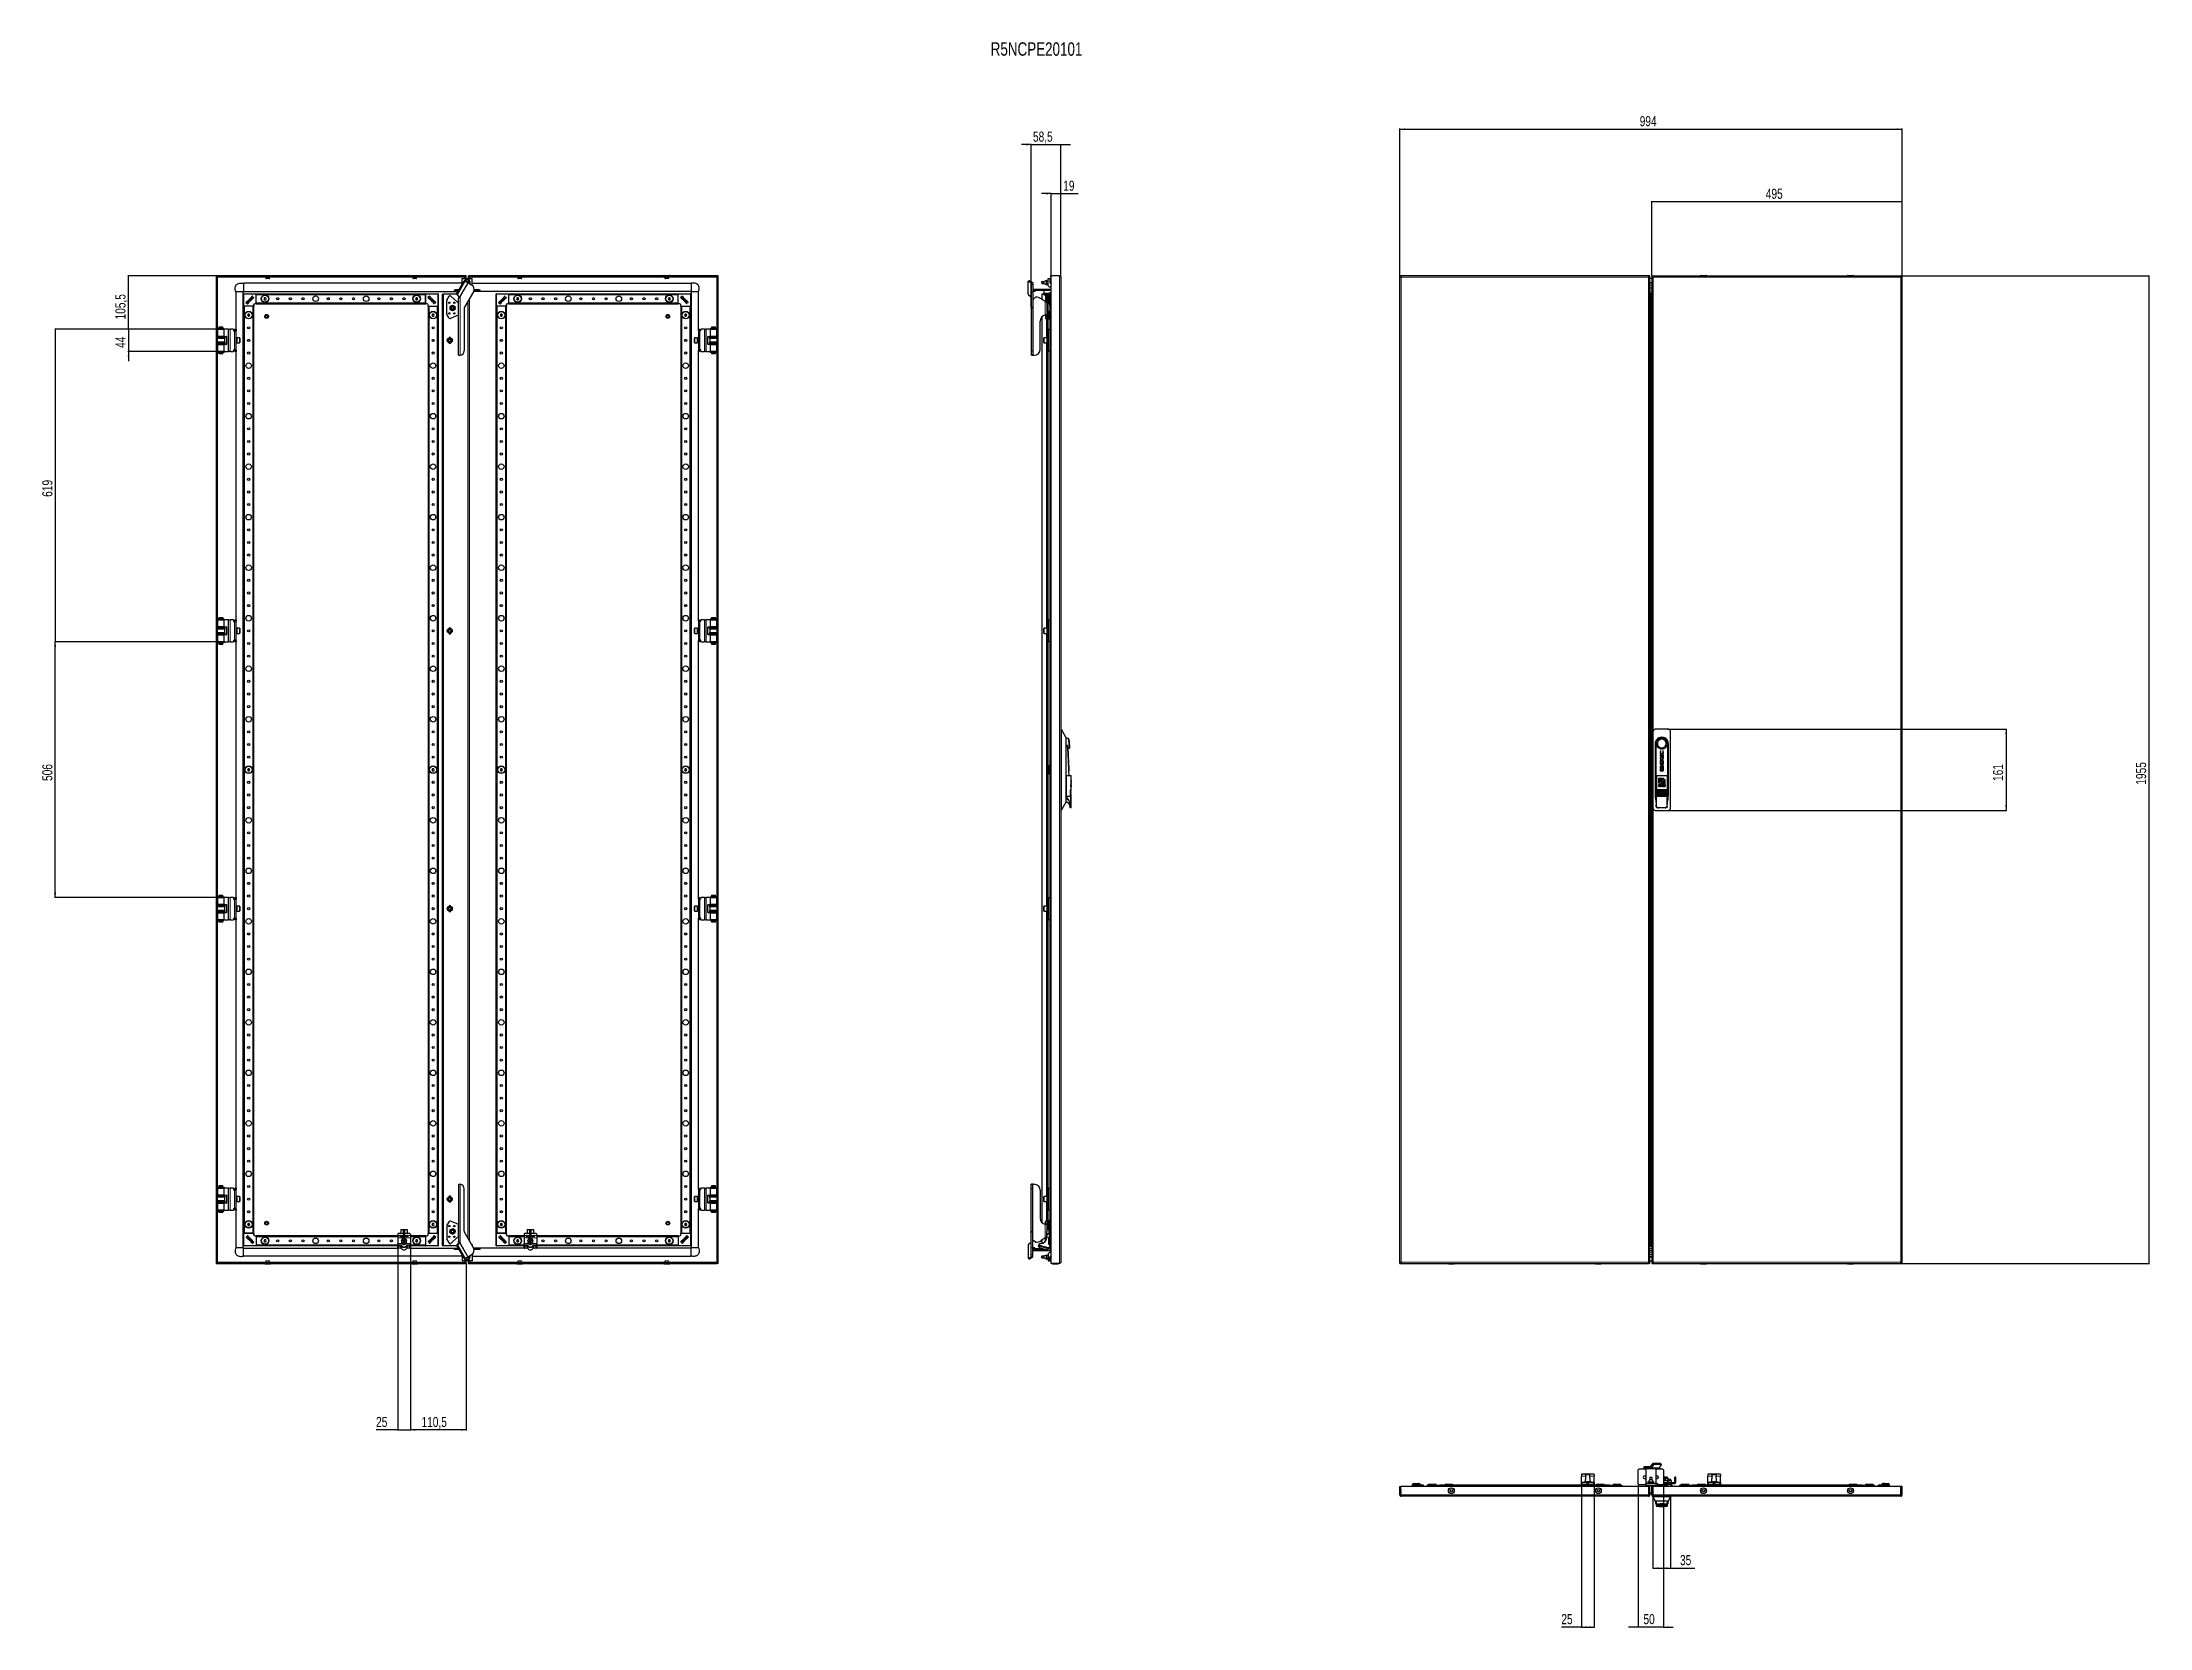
# Model space of a CAD drawing. Header units: millimetres. Extents: x -1114 to 3058, y -1920 to 1219.
import ezdxf

# ---------------------------------------------------------------- set-up
doc = ezdxf.new("R2010")
doc.units = ezdxf.units.MM
doc.layers.add('FORMAT', color=7, linetype='Continuous')
doc.styles.add('SLDTEXTSTYLE0', font='TXT', dxfattribs={"width": 0.75})
doc.dimstyles.new('SLDDIMSTYLE0', dxfattribs={"dimtxt": 20, "dimasz": 10, "dimexe": 0, "dimexo": 0.0625, "dimgap": 5, "dimtad": 2, "dimdec": 1, "dimrnd": 1e-09, "dimzin": 12, "dimdsep": 46, "dimtxsty": 'SLDTEXTSTYLE0', "dimsah": 1, "dimcen": 0.09, "dimadec": 0, "dimazin": 3, "dimtfac": 1, "dimtofl": 0, "dimtmove": 0, "dimatfit": 3, "dimfxl": 0, "dimfrac": 2, "dimtolj": 1, "dimtzin": 12, "dimarcsym": 0})
doc.dimstyles.new('SLDDIMSTYLE1', dxfattribs={"dimtxt": 20, "dimasz": 10, "dimexe": 0, "dimexo": 0.0625, "dimgap": 5, "dimtad": 2, "dimdec": 1, "dimrnd": 1e-09, "dimzin": 12, "dimdsep": 46, "dimtxsty": 'SLDTEXTSTYLE0', "dimsah": 1, "dimcen": 0.09, "dimadec": 0, "dimazin": 3, "dimtfac": 1, "dimtmove": 0, "dimatfit": 0, "dimfxl": 0, "dimfrac": 2, "dimtolj": 1, "dimtzin": 12, "dimarcsym": 0})

msp = doc.modelspace()

# ---------------------------------------------------------------- texts
at = {"layer": 'FORMAT', "insert": (763.64, 1218.85), "char_height": 26.4583, "attachment_point": 1, "style": 'SLDTEXTSTYLE0'}
msp.add_mtext('R5NCPE20101', dxfattribs=at)

# ---------------------------------------------------------------- blocks, each defined once
blk = doc.blocks.new('_D')
at = {"layer": 'FORMAT'}
for p, q in [((2565, 756.3), (3057.2, 756.3)), ((3056.2, -1198.7), (3056.2, 756.3)), ((2565, -1198.7), (3057.2, -1198.7))]:
    blk.add_line(p, q, dxfattribs=at)
for points in [[(3056.2, 756.3), (3054.7, 746.3), (3057.7, 746.3)], [(3056.2, -1198.7), (3057.7, -1188.7), (3054.7, -1188.7)]]:
    blk.add_solid(points, dxfattribs=at)
at = {"layer": 'FORMAT', "insert": (3030.4, -250.8), "char_height": 20, "attachment_point": 1, "rotation": 90, "style": 'SLDTEXTSTYLE0'}
blk.add_mtext('1955', dxfattribs=at)
blk = doc.blocks.new('_D_1')
at = {"layer": 'FORMAT'}
for p, q in [((1573.3, 756.3), (1573.3, 1048)), ((1573.3, 1047), (2567.3, 1047)), ((2567.3, 756.3), (2567.3, 1048))]:
    blk.add_line(p, q, dxfattribs=at)
for points in [[(1573.3, 1047), (1583.3, 1045.5), (1583.3, 1048.6)], [(2567.3, 1047), (2557.3, 1048.6), (2557.3, 1045.5)]]:
    blk.add_solid(points, dxfattribs=at)
at = {"layer": 'FORMAT', "insert": (2048.1, 1072.8), "char_height": 20, "attachment_point": 1, "style": 'SLDTEXTSTYLE0'}
blk.add_mtext('994', dxfattribs=at)
blk = doc.blocks.new('_D_2')
at = {"layer": 'FORMAT'}
for p, q in [((2072.3, 756.3), (2072.3, 904.3)), ((2567.3, 903.3), (2072.3, 903.3)), ((2567.3, 756.3), (2567.3, 904.3))]:
    blk.add_line(p, q, dxfattribs=at)
for points in [[(2072.3, 903.3), (2082.3, 901.7), (2082.3, 904.8)], [(2567.3, 903.3), (2557.3, 904.8), (2557.3, 901.7)]]:
    blk.add_solid(points, dxfattribs=at)
at = {"layer": 'FORMAT', "insert": (2297.6, 929.1), "char_height": 20, "attachment_point": 1, "style": 'SLDTEXTSTYLE0'}
blk.add_mtext('495', dxfattribs=at)
blk = doc.blocks.new('_D_3')
at = {"layer": 'FORMAT'}
for p, q in [((2103.8, -140.7), (2774.1, -140.7)), ((2773.1, -140.7), (2773.1, -301.7)), ((2103.8, -301.7), (2774.1, -301.7))]:
    blk.add_line(p, q, dxfattribs=at)
for points in [[(2773.1, -140.7), (2771.6, -150.7), (2774.6, -150.7)], [(2773.1, -301.7), (2774.6, -291.7), (2771.6, -291.7)]]:
    blk.add_solid(points, dxfattribs=at)
at = {"layer": 'FORMAT', "insert": (2747.3, -243.4), "char_height": 20, "attachment_point": 1, "rotation": 90, "style": 'SLDTEXTSTYLE0'}
blk.add_mtext('161', dxfattribs=at)
blk = doc.blocks.new('_D_4')
at = {"layer": 'FORMAT'}
for p, q in [((843.9, 1016.3), (824.7, 1016.3)), ((843.9, 694.3), (843.9, 1017.3)), ((843.9, 1016.3), (902.4, 1016.3)), ((902.4, 753.7), (902.4, 1017.3)), ((902.4, 1016.3), (921.6, 1016.3))]:
    blk.add_line(p, q, dxfattribs=at)
for points in [[(843.9, 1016.3), (833.9, 1017.8), (833.9, 1014.7)], [(902.4, 1016.3), (912.4, 1014.7), (912.4, 1017.8)]]:
    blk.add_solid(points, dxfattribs=at)
at = {"layer": 'FORMAT', "insert": (847.3, 1042.1), "char_height": 20, "attachment_point": 1, "style": 'SLDTEXTSTYLE0'}
blk.add_mtext('58,5', dxfattribs=at)
blk = doc.blocks.new('_D_5')
at = {"layer": 'FORMAT'}
for p, q in [((883.4, 919.3), (864.2, 919.3)), ((883.4, 756.3), (883.4, 920.3)), ((883.4, 919.3), (902.4, 919.3)), ((902.4, 753.7), (902.4, 920.3)), ((902.4, 919.3), (936.7, 919.3))]:
    blk.add_line(p, q, dxfattribs=at)
for points in [[(883.4, 919.3), (873.4, 920.8), (873.4, 917.7)], [(902.4, 919.3), (912.4, 917.7), (912.4, 920.8)]]:
    blk.add_solid(points, dxfattribs=at)
at = {"layer": 'FORMAT', "insert": (907.2, 945.1), "char_height": 20, "attachment_point": 1, "style": 'SLDTEXTSTYLE0'}
blk.add_mtext('19', dxfattribs=at)
blk = doc.blocks.new('_D_6')
at = {"layer": 'FORMAT'}
for p, q in [((-384.9, -1159.2), (-384.9, -1529.2)), ((-274.4, -1198.7), (-274.4, -1529.2)), ((-274.4, -1528.2), (-384.9, -1528.2))]:
    blk.add_line(p, q, dxfattribs=at)
for points in [[(-384.9, -1528.2), (-374.9, -1529.7), (-374.9, -1526.7)], [(-274.4, -1528.2), (-284.4, -1526.7), (-284.4, -1529.7)]]:
    blk.add_solid(points, dxfattribs=at)
at = {"layer": 'FORMAT', "insert": (-362.9, -1502.4), "char_height": 20, "attachment_point": 1, "style": 'SLDTEXTSTYLE0'}
blk.add_mtext('110,5', dxfattribs=at)
blk = doc.blocks.new('_D_7')
at = {"layer": 'FORMAT'}
for p, q in [((-409.9, -1159.2), (-409.9, -1529.2)), ((-384.9, -1159.2), (-384.9, -1529.2)), ((-409.9, -1528.2), (-452.8, -1528.2)), ((-409.9, -1528.2), (-384.9, -1528.2))]:
    blk.add_line(p, q, dxfattribs=at)
for points in [[(-409.9, -1528.2), (-399.9, -1529.7), (-399.9, -1526.7)], [(-384.9, -1528.2), (-394.9, -1526.7), (-394.9, -1529.7)]]:
    blk.add_solid(points, dxfattribs=at)
at = {"layer": 'FORMAT', "insert": (-452.8, -1502.4), "char_height": 20, "attachment_point": 1, "style": 'SLDTEXTSTYLE0'}
blk.add_mtext('25', dxfattribs=at)
blk = doc.blocks.new('_D_8')
at = {"layer": 'FORMAT'}
for p, q in [((-942.9, 650.8), (-942.9, 670)), ((-766.4, 650.8), (-943.9, 650.8)), ((-942.9, 650.8), (-942.9, 606.8)), ((-766.4, 606.8), (-943.9, 606.8)), ((-942.9, 606.8), (-942.9, 587.6))]:
    blk.add_line(p, q, dxfattribs=at)
for points in [[(-942.9, 650.8), (-941.3, 660.8), (-944.4, 660.8)], [(-942.9, 606.8), (-944.4, 596.8), (-941.3, 596.8)]]:
    blk.add_solid(points, dxfattribs=at)
at = {"layer": 'FORMAT', "insert": (-968.7, 614), "char_height": 20, "attachment_point": 1, "rotation": 90, "style": 'SLDTEXTSTYLE0'}
blk.add_mtext('44', dxfattribs=at)
blk = doc.blocks.new('_D_9')
at = {"layer": 'FORMAT'}
for p, q in [((-766.4, 650.8), (-1088.6, 650.8)), ((-1087.6, 650.8), (-1087.6, 31.8)), ((-759.9, 31.8), (-1088.6, 31.8))]:
    blk.add_line(p, q, dxfattribs=at)
for points in [[(-1087.6, 650.8), (-1089.1, 640.8), (-1086, 640.8)], [(-1087.6, 31.8), (-1086, 41.8), (-1089.1, 41.8)]]:
    blk.add_solid(points, dxfattribs=at)
at = {"layer": 'FORMAT', "insert": (-1113.4, 319.1), "char_height": 20, "attachment_point": 1, "rotation": 90, "style": 'SLDTEXTSTYLE0'}
blk.add_mtext('619', dxfattribs=at)
blk = doc.blocks.new('_D_10')
at = {"layer": 'FORMAT'}
for p, q in [((-759.9, 31.8), (-1088.6, 31.8)), ((-1087.6, -474.2), (-1087.6, 31.8)), ((-759.9, -474.2), (-1088.6, -474.2))]:
    blk.add_line(p, q, dxfattribs=at)
for points in [[(-1087.6, 31.8), (-1089.1, 21.8), (-1086, 21.8)], [(-1087.6, -474.2), (-1086, -464.2), (-1089.1, -464.2)]]:
    blk.add_solid(points, dxfattribs=at)
at = {"layer": 'FORMAT', "insert": (-1113.4, -243.4), "char_height": 20, "attachment_point": 1, "rotation": 90, "style": 'SLDTEXTSTYLE0'}
blk.add_mtext('506', dxfattribs=at)
blk = doc.blocks.new('_D_11')
at = {"layer": 'FORMAT'}
for p, q in [((-767.1, 756.3), (-943.9, 756.3)), ((-942.9, 650.8), (-942.9, 756.3)), ((-766.4, 650.8), (-943.9, 650.8))]:
    blk.add_line(p, q, dxfattribs=at)
for points in [[(-942.9, 756.3), (-944.4, 746.3), (-941.3, 746.3)], [(-942.9, 650.8), (-941.3, 660.8), (-944.4, 660.8)]]:
    blk.add_solid(points, dxfattribs=at)
at = {"layer": 'FORMAT', "insert": (-968.7, 670.3), "char_height": 20, "attachment_point": 1, "rotation": 90, "style": 'SLDTEXTSTYLE0'}
blk.add_mtext('105,5', dxfattribs=at)
blk = doc.blocks.new('_D_12')
at = {"layer": 'FORMAT'}
for p, q in [((1932.8, -1631.5), (1932.8, -1919.5)), ((1957.8, -1631.5), (1957.8, -1919.5)), ((1932.8, -1918.5), (1893, -1918.5)), ((1932.8, -1918.5), (1957.8, -1918.5))]:
    blk.add_line(p, q, dxfattribs=at)
for points in [[(1932.8, -1918.5), (1942.8, -1920), (1942.8, -1916.9)], [(1957.8, -1918.5), (1947.8, -1916.9), (1947.8, -1920)]]:
    blk.add_solid(points, dxfattribs=at)
at = {"layer": 'FORMAT', "insert": (1893, -1892.7), "char_height": 20, "attachment_point": 1, "style": 'SLDTEXTSTYLE0'}
blk.add_mtext('25', dxfattribs=at)
blk = doc.blocks.new('_D_13')
at = {"layer": 'FORMAT'}
for p, q in [((2045.3, -1634.9), (2045.3, -1919.5)), ((2095.3, -1634.9), (2095.3, -1919.5)), ((2045.3, -1918.5), (2026, -1918.5)), ((2095.3, -1918.5), (2045.3, -1918.5)), ((2095.3, -1918.5), (2114.5, -1918.5))]:
    blk.add_line(p, q, dxfattribs=at)
for points in [[(2045.3, -1918.5), (2035.3, -1916.9), (2035.3, -1920)], [(2095.3, -1918.5), (2105.3, -1920), (2105.3, -1916.9)]]:
    blk.add_solid(points, dxfattribs=at)
at = {"layer": 'FORMAT', "insert": (2055.5, -1892.7), "char_height": 20, "attachment_point": 1, "style": 'SLDTEXTSTYLE0'}
blk.add_mtext('50', dxfattribs=at)
blk = doc.blocks.new('_D_14')
at = {"layer": 'FORMAT'}
for p, q in [((2074.3, -1660.5), (2074.3, -1802.7)), ((2109.3, -1660.5), (2109.3, -1802.7)), ((2074.3, -1801.7), (2109.3, -1801.7)), ((2109.3, -1801.7), (2157.4, -1801.7))]:
    blk.add_line(p, q, dxfattribs=at)
for points in [[(2074.3, -1801.7), (2084.3, -1803.2), (2084.3, -1800.2)], [(2109.3, -1801.7), (2099.3, -1800.2), (2099.3, -1803.2)]]:
    blk.add_solid(points, dxfattribs=at)
at = {"layer": 'FORMAT', "insert": (2127.9, -1775.9), "char_height": 20, "attachment_point": 1, "style": 'SLDTEXTSTYLE0'}
blk.add_mtext('35', dxfattribs=at)

# ---------------------------------------------------------------- dimensions: what is measured, and where the dimension line sits
at = {"layer": 'FORMAT'}
for base, p1, p2, dimstyle, picture, middle in [((2567.28, 1047.04), (1573.28, 756.28), (2567.28, 756.28), 'SLDDIMSTYLE0', '_D_1', (2070.28, 1047.04)), ((902.4, 1016.29), (843.92, 694.34), (902.4, 753.68), 'SLDDIMSTYLE1', '_D_4', (873.16, 1016.29)), ((902.4, 919.28), (883.4, 756.28), (902.4, 753.68), 'SLDDIMSTYLE1', '_D_5', (921.95, 919.28)), ((2072.28, 903.28), (2567.28, 756.28), (2072.28, 756.28), 'SLDDIMSTYLE0', '_D_2', (2319.78, 903.28)), ((2045.28, -1918.45), (2095.28, -1634.85), (2045.28, -1634.85), 'SLDDIMSTYLE1', '_D_13', (2070.28, -1918.45)), ((2109.28, -1801.71), (2074.28, -1660.45), (2109.28, -1660.45), 'SLDDIMSTYLE0', '_D_14', (2142.66, -1801.71))]:
    dim = msp.add_linear_dim(base=base, p1=p1, p2=p2, dimstyle=dimstyle, dxfattribs=at)
    dim.commit()
    dim.dimension.update_dxf_attribs({"geometry": picture, "text_midpoint": middle, "dimtype": 160})
for base, p1, p2, angle, dimstyle, picture, middle in [((-942.89, 756.28), (-766.39, 650.78), (-767.14, 756.28), 90, 'SLDDIMSTYLE0', '_D_11', (-942.89, 703.53)), ((3056.19, 756.28), (2564.98, -1198.72), (2564.98, 756.28), 90, 'SLDDIMSTYLE0', '_D', (3056.19, -221.22)), ((-942.89, 606.78), (-766.39, 650.78), (-766.39, 606.78), 90, 'SLDDIMSTYLE1', '_D_8', (-942.89, 628.78)), ((-1087.59, 31.78), (-766.39, 650.78), (-759.94, 31.78), 90, 'SLDDIMSTYLE0', '_D_9', (-1087.59, 341.28)), ((-1087.59, 31.78), (-759.94, -474.22), (-759.94, 31.78), 90, 'SLDDIMSTYLE0', '_D_10', (-1087.59, -221.22)), ((2773.09, -301.72), (2103.78, -140.72), (2103.78, -301.72), 90, 'SLDDIMSTYLE0', '_D_3', (2773.09, -221.22)), ((-384.94, -1528.21), (-409.94, -1159.17), (-384.94, -1159.17), 0, 'SLDDIMSTYLE0', '_D_7', (-438.06, -1528.21)), ((-384.94, -1528.21), (-274.44, -1198.72), (-384.94, -1159.17), 0, 'SLDDIMSTYLE0', '_D_6', (-329.69, -1528.21)), ((1957.78, -1918.45), (1932.78, -1631.45), (1957.78, -1631.45), 0, 'SLDDIMSTYLE0', '_D_12', (1907.79, -1918.45))]:
    dim = msp.add_linear_dim(base=base, p1=p1, p2=p2, angle=angle, dimstyle=dimstyle, dxfattribs=at)
    dim.commit()
    dim.dimension.update_dxf_attribs({"geometry": picture, "text_midpoint": middle, "dimtype": 160})

# ---------------------------------------------------------------- linework, layer by layer
at = {"color": 7, "linetype": 'Continuous', "lineweight": 25}
for p, q in [((-769.44, 756.28), (-769.44, -1198.72)), ((-769.44, 756.28), (-767.44, 756.28)), ((-767.44, 756.28), (-767.44, -1198.72)), ((-767.14, 754.28), (-767.14, 756.28)), ((-276.74, 756.28), (-767.14, 756.28)), ((-276.74, 754.28), (-767.14, 754.28)), ((-766.84, 753.68), (-767.04, 754.28)), ((-673.19, 757.03), (-673.19, 756.28)), ((-672.94, 757.28), (-661.94, 757.28)), ((-661.69, 756.28), (-661.69, 757.03)), ((-382.19, 757.03), (-382.19, 756.28)), ((-381.94, 757.28), (-373.43, 757.28)), ((-373.43, 757.28), (-370.94, 757.28)), ((-370.69, 756.28), (-370.69, 757.03)), ((-282.44, 751.28), (-262.44, 751.28)), ((-282.44, 739.86), (-282.44, 751.28)), ((-276.83, 754.28), (-277.04, 753.68)), ((-276.74, 754.28), (-276.74, 756.28)), ((-274.44, 756.28), (-276.44, 756.28)), ((-276.44, 751.28), (-276.44, 756.28)), ((-274.44, 751.28), (-274.44, 756.28)), ((-270.44, 756.28), (-268.44, 756.28)), ((-270.44, 756.28), (-270.44, 751.28)), ((-268.44, 756.28), (-268.44, 751.28)), ((222.26, 756.28), (-268.14, 756.28)), ((-268.14, 754.28), (-268.14, 756.28)), ((222.26, 754.28), (-268.14, 754.28)), ((-267.84, 753.68), (-268.04, 754.28)), ((-262.44, 737.87), (-262.44, 751.28)), ((-174.19, 757.03), (-174.19, 756.28)), ((-173.94, 757.28), (-162.94, 757.28)), ((-162.69, 756.28), (-162.69, 757.03)), ((116.81, 757.03), (116.81, 756.28)), ((117.06, 757.28), (125.57, 757.28)), ((125.57, 757.28), (128.06, 757.28)), ((128.31, 756.28), (128.31, 757.03)), ((222.16, 754.28), (221.96, 753.68)), ((222.26, 754.28), (222.26, 756.28)), ((222.56, -1198.72), (222.56, 756.28)), ((224.56, 756.28), (222.56, 756.28)), ((224.56, -1198.72), (224.56, 756.28)), ((877.3, 736.78), (877.3, 751.28)), ((877.3, 751.28), (880.8, 751.28)), ((880.8, 751.28), (880.8, 743.56)), ((882.4, 754.28), (882.4, 756.28)), ((883.4, 756.28), (882.4, 756.28)), ((883.4, 754.28), (882.4, 754.28)), ((882.4, 754.28), (882.4, 743.64)), ((883.4, -1198.72), (883.4, 756.28)), ((899.8, 756.28), (883.4, 756.28)), ((885.65, 757.03), (885.65, 756.28)), ((885.9, 757.28), (886.8, 757.28)), ((886.8, 757.28), (896.9, 757.28)), ((897.15, 756.28), (897.15, 757.03)), ((902.4, 753.68), (902.4, -1196.12)), ((1573.28, -1198.72), (1573.28, 756.28)), ((1573.28, 756.28), (1575.28, 756.28)), ((1575.58, 754.28), (1575.58, 756.28)), ((2065.98, 756.28), (1575.58, 756.28)), ((1669.53, 757.03), (1669.53, 756.28)), ((1669.78, 757.28), (1680.78, 757.28)), ((1681.03, 756.28), (1681.03, 757.03)), ((1960.53, 757.03), (1960.53, 756.28)), ((1960.78, 757.28), (1963.27, 757.28)), ((1963.27, 757.28), (1971.78, 757.28)), ((1972.03, 756.28), (1972.03, 757.03)), ((2065.98, 756.28), (2065.98, 754.28)), ((2068.28, 756.28), (2066.28, 756.28)), ((2068.28, -1198.72), (2068.28, 756.28)), ((2072.28, 751.28), (2068.28, 751.28)), ((2072.28, 756.28), (2072.28, -1198.72)), ((2072.28, 756.28), (2074.28, 756.28)), ((2074.58, 756.28), (2564.98, 756.28)), ((2074.58, 756.28), (2074.58, 754.57)), ((2168.53, 757.03), (2168.53, 756.28)), ((2168.78, 757.28), (2179.78, 757.28)), ((2180.03, 756.28), (2180.03, 757.03)), ((2459.53, 757.03), (2459.53, 756.28)), ((2459.78, 757.28), (2462.27, 757.28)), ((2462.27, 757.28), (2470.78, 757.28)), ((2471.03, 756.28), (2471.03, 757.03)), ((2564.98, 754.58), (2564.98, 756.28)), ((2567.28, 756.28), (2565.28, 756.28)), ((2567.28, -1198.72), (2567.28, 756.28)), ((-730.44, 724.78), (-730.44, 650.78)), ((-727.16, 724.78), (-729.46, 724.78)), ((-727.01, 724.78), (-727.16, 724.78)), ((-719.87, 724.78), (-727.01, 724.78)), ((-719.81, 724.78), (-719.87, 724.78)), ((-717.42, 724.78), (-719.81, 724.78)), ((-716.55, 724.78), (-717.42, 724.78)), ((-716.44, 724.78), (-716.44, -1167.22)), ((-715.44, 741.78), (-715.44, 726.11)), ((-282.44, 741.78), (-715.44, 741.78)), ((-715.44, 725.78), (-290.56, 725.78)), ((-714.94, 696.58), (-714.94, 720.98)), ((-714.64, 721.28), (-690.24, 721.28)), ((-704.24, 709.94), (-705.29, 708.89)), ((-702.85, 708.55), (-704.24, 709.94)), ((-702.36, 711.82), (-702.85, 708.55)), ((-701.57, 712.61), (-702.36, 711.82)), ((-702.04, 709.52), (-701.57, 712.61)), ((-698.57, 709.7), (-702.04, 709.52)), ((-699.85, 708.41), (-698.57, 709.7)), ((-697, 715.74), (-697.34, 716.43)), ((-697.14, 715.6), (-697, 715.74)), ((-695.19, 714.17), (-695.3, 714.06)), ((-694.94, 713.66), (-695.19, 714.17)), ((-689.94, 720.98), (-689.94, 721.28)), ((-689.94, 721.28), (-354.94, 721.28)), ((-689.94, 720.98), (-689.94, 720.34)), ((-689.94, 719.28), (-689.94, 720.34)), ((-689.94, 703.28), (-689.94, 719.28)), ((-673.59, 713.28), (-674.75, 711.28)), ((-674.75, 711.28), (-673.59, 709.28)), ((-671.28, 713.28), (-673.59, 713.28)), ((-673.59, 709.28), (-671.28, 709.28)), ((-670.13, 711.28), (-671.28, 713.28)), ((-671.28, 709.28), (-670.13, 711.28)), ((-373.59, 713.28), (-374.75, 711.28)), ((-374.75, 711.28), (-373.59, 709.28)), ((-371.28, 713.28), (-373.59, 713.28)), ((-373.59, 709.28), (-371.28, 709.28)), ((-370.13, 711.28), (-371.28, 713.28)), ((-371.28, 709.28), (-370.13, 711.28)), ((-354.94, 720.98), (-354.94, 721.28)), ((-354.94, 720.34), (-354.94, 720.98)), ((-354.94, 719.28), (-354.94, 720.34)), ((-354.94, 703.28), (-354.94, 719.28)), ((-354.64, 721.28), (-330.24, 721.28)), ((-347.33, 716.64), (-350.29, 713.68)), ((-350.29, 713.68), (-348.4, 711.79)), ((-346.63, 715.11), (-348.81, 712.93)), ((-348.81, 712.93), (-348.13, 712.27)), ((-348.4, 711.79), (-348.38, 711.77)), ((-345.34, 714.64), (-347.33, 716.64)), ((-345.89, 714.39), (-346.63, 715.11)), ((-342.33, 711.63), (-345.29, 708.67)), ((-342.67, 709.2), (-341.28, 710.59)), ((-339.41, 708.71), (-342.67, 709.2)), ((-341.28, 710.59), (-342.33, 711.63)), ((-329.94, 720.98), (-329.94, 696.58)), ((-321.94, 720.28), (-321.94, -1162.72)), ((-321.94, 720.28), (-319.94, 720.28)), ((-319.94, 720.28), (-319.94, -1162.72)), ((-319.34, 720.28), (-319.94, 720.28)), ((-293.22, 720.28), (-319.34, 720.28)), ((-312.67, 708.44), (-308.21, 716.16)), ((-305.13, 716.6), (-291.94, 704.28)), ((-297.44, 727.28), (-297.44, 728.78)), ((-297.44, 728.78), (-295.44, 728.78)), ((-295.44, 727.28), (-297.44, 727.28)), ((-295.44, 728.78), (-295.44, 727.28)), ((-288.83, 728.78), (-295.44, 728.78)), ((-289.7, 727.28), (-295.44, 727.28)), ((-289.33, 715.5), (-292.91, 719.55)), ((-292.88, 721.78), (-278.74, 746.26)), ((-287.5, 714.44), (-291.07, 718.49)), ((-291.04, 720.72), (-276.9, 745.2)), ((-287.43, 714.28), (-289.94, 714.28)), ((-289.94, 714.28), (-289.94, 712.04)), ((-289.94, 599.28), (-289.94, 712.04)), ((-289.33, 715.5), (-287.5, 714.44)), ((-286.62, 713.6), (-287.19, 714.13)), ((-286.94, 713.9), (-286.94, 713.48)), ((-286.64, 713.57), (-286.62, 713.6)), ((-259.98, 725.23), (-277.81, 694.34)), ((-277.63, 746.77), (-275.79, 745.71)), ((-274.44, 745.33), (-276.94, 747.82)), ((-276.94, 747.82), (-276.94, 746.38)), ((-267.94, 747.82), (-276.94, 747.82)), ((-275.79, 745.71), (-271.03, 742.96)), ((-274.44, 745.33), (-270.43, 745.33)), ((-274.44, 745.33), (-273.94, 744.83)), ((-274.44, 744.94), (-274.44, 745.33)), ((-270.66, 742.75), (-271.03, 742.96)), ((-270.43, 745.33), (-270.93, 744.83)), ((-270.66, 742.75), (-263.72, 738.74)), ((-270.43, 745.33), (-267.94, 747.82)), ((-270.43, 745.33), (-270.43, 742.62)), ((-268.44, 710.57), (-268.44, -1153)), ((-267.94, 745.26), (-267.94, 747.82)), ((-267.94, 741.38), (-267.94, 745.26)), ((-267.94, 741.18), (-267.94, 741.38)), ((-263.87, 718.48), (-262.44, 718.48)), ((-262.44, 741.78), (170.56, 741.78)), ((-262.44, 718.48), (-262.44, 720.96)), ((170.56, 725.78), (-259.69, 725.78)), ((-249.44, 727.28), (-259.12, 727.28)), ((-249.44, 728.78), (-258.8, 728.78)), ((-249.44, 727.28), (-249.44, 728.78)), ((-249.44, 728.78), (-247.44, 728.78)), ((-247.44, 727.28), (-249.44, 727.28)), ((-247.44, 728.78), (-247.44, 727.28)), ((-214.94, 696.58), (-214.94, 720.98)), ((-214.64, 721.28), (-190.24, 721.28)), ((-204.24, 709.94), (-205.29, 708.89)), ((-202.85, 708.55), (-204.24, 709.94)), ((-202.36, 711.82), (-202.85, 708.55)), ((-201.57, 712.61), (-202.36, 711.82)), ((-202.04, 709.52), (-201.57, 712.61)), ((-198.57, 709.7), (-202.04, 709.52)), ((-199.85, 708.41), (-198.57, 709.7)), ((-197, 715.74), (-197.34, 716.43)), ((-197.14, 715.6), (-197, 715.74)), ((-195.19, 714.17), (-195.3, 714.06)), ((-194.94, 713.66), (-195.19, 714.17)), ((-189.94, 721.28), (145.06, 721.28)), ((-189.94, 720.98), (-189.94, 721.28)), ((-189.94, 720.98), (-189.94, 720.34)), ((-189.94, 719.28), (-189.94, 720.34)), ((-189.94, 703.28), (-189.94, 719.28)), ((-173.59, 713.28), (-174.75, 711.28)), ((-174.75, 711.28), (-173.59, 709.28)), ((-171.28, 713.28), (-173.59, 713.28)), ((-173.59, 709.28), (-171.28, 709.28)), ((-170.13, 711.28), (-171.28, 713.28)), ((-171.28, 709.28), (-170.13, 711.28)), ((126.41, 713.28), (125.25, 711.28)), ((125.25, 711.28), (126.41, 709.28)), ((128.72, 713.28), (126.41, 713.28)), ((126.41, 709.28), (128.72, 709.28)), ((129.87, 711.28), (128.72, 713.28)), ((128.72, 709.28), (129.87, 711.28)), ((145.06, 720.98), (145.06, 721.28)), ((145.06, 720.34), (145.06, 720.98)), ((145.06, 719.28), (145.06, 720.34)), ((145.06, 703.28), (145.06, 719.28)), ((145.36, 721.28), (169.76, 721.28)), ((152.67, 716.64), (149.71, 713.68)), ((149.71, 713.68), (151.6, 711.79)), ((153.37, 715.11), (151.19, 712.93)), ((151.19, 712.93), (151.87, 712.27)), ((151.6, 711.79), (151.62, 711.77)), ((154.66, 714.64), (152.67, 716.64)), ((154.11, 714.39), (153.37, 715.11)), ((157.67, 711.63), (154.71, 708.67)), ((157.33, 709.2), (158.72, 710.59)), ((160.59, 708.71), (157.33, 709.2)), ((158.72, 710.59), (157.67, 711.63)), ((170.06, 720.98), (170.06, 696.58)), ((171.56, -1167.22), (171.56, 724.78)), ((185.56, 650.78), (185.56, 724.78)), ((837.53, 720.72), (837.53, 745.2)), ((839.92, 746.8), (837.79, 745.74)), ((838.24, 745.71), (843.74, 742.96)), ((843.74, 714.44), (838.62, 718.49)), ((840.36, 746.77), (845.86, 744.03)), ((843.92, 742.75), (843.92, 738.74)), ((843.92, 738.74), (843.92, 725.23)), ((843.92, 725.23), (843.92, 694.34)), ((846.92, 742.75), (846.92, 738.74)), ((846.92, 738.74), (846.92, 725.23)), ((846.92, 725.23), (846.92, 694.34)), ((848.51, 710.64), (847.22, 712.04)), ((848.3, 728.78), (848.3, 730.48)), ((848.3, 730.48), (883.4, 730.48)), ((848.3, 727.28), (848.3, 728.78)), ((848.3, 728.78), (850.3, 728.78)), ((848.3, 725.48), (848.3, 727.28)), ((850.3, 727.28), (848.3, 727.28)), ((851.3, 725.48), (848.3, 725.48)), ((852.45, 714.28), (848.51, 710.64)), ((850.3, 728.78), (850.3, 727.28)), ((877.8, 728.78), (850.3, 728.78)), ((877.8, 727.28), (850.3, 727.28)), ((851.3, 727.28), (851.3, 725.48)), ((871.3, 705.48), (863.55, 710.92)), ((864.8, 741.82), (864.8, 744.83)), ((864.9, 720.28), (864.9, 709.97)), ((869.3, 720.28), (864.9, 720.28)), ((865.3, 745.33), (869.3, 745.33)), ((865.3, 741.32), (869.3, 741.32)), ((869.3, 745.33), (873.8, 747.82)), ((869.3, 741.32), (869.3, 745.33)), ((869.3, 741.32), (873.8, 738.82)), ((869.3, 718.48), (869.3, 727.28)), ((878.3, 718.48), (869.3, 718.48)), ((871.3, 720.48), (871.3, 722.48)), ((871.3, 722.48), (876.3, 722.48)), ((876.3, 720.48), (871.3, 720.48)), ((874.9, 717.13), (871.9, 717.13)), ((871.9, 717.13), (871.9, 716.6)), ((871.9, 716.6), (871.9, 705.31)), ((873.8, 745.26), (873.8, 747.82)), ((873.8, 746.82), (877.3, 746.82)), ((873.8, 745.32), (877.3, 745.32)), ((873.8, 741.38), (873.8, 745.26)), ((873.8, 738.82), (873.8, 741.38)), ((873.8, 741.32), (877.3, 741.32)), ((873.8, 739.82), (877.3, 739.82)), ((874.9, 718.48), (874.9, -1133.48)), ((876.3, 722.48), (876.3, 720.48)), ((879.8, 734.28), (877.3, 736.78)), ((877.8, 727.28), (877.8, 728.78)), ((877.8, 728.78), (879.8, 728.78)), ((879.8, 727.28), (877.8, 727.28)), ((881.15, 722.48), (878.3, 722.48)), ((878.3, 722.48), (878.3, 718.48)), ((878.9, 718.78), (878.4, 718.28)), ((878.4, 704.28), (878.4, 718.28)), ((880.4, 718.78), (878.9, 718.78)), ((878.9, 718.78), (878.9, 703.78)), ((883.4, 734.28), (879.8, 734.28)), ((879.8, 728.78), (879.8, 727.28)), ((880.18, 710.22), (880.2, 710.22)), ((880.2, 716.64), (880.4, 716.64)), ((880.2, 714.64), (880.2, 716.64)), ((880.2, 714.64), (880.4, 714.64)), ((880.2, 712.68), (880.2, 714.64)), ((880.2, 712.68), (880.4, 712.68)), ((880.2, 711.63), (880.4, 711.63)), ((880.2, 710.59), (880.2, 711.63)), ((880.2, 710.59), (880.4, 710.59)), ((880.2, 709.2), (880.2, 710.59)), ((880.2, 709.2), (880.4, 709.2)), ((880.2, 708.71), (880.2, 709.2)), ((880.4, 696.58), (880.4, 720.98)), ((880.7, 721.28), (883.4, 721.28)), ((883.4, 723.13), (881.15, 722.48)), ((881.89, 742.11), (883.4, 741.68)), ((882.4, 743.64), (883.4, 742.31)), ((2068.82, 722.48), (2068.28, 722.48)), ((2068.41, 718.48), (2068.28, 718.48)), ((-714.94, -1138.72), (-714.94, 696.28)), ((-714.64, 696.28), (-714.94, 696.28)), ((-713.99, 696.28), (-714.64, 696.28)), ((-712.94, 696.28), (-713.99, 696.28)), ((-696.94, 696.28), (-712.94, 696.28)), ((-708.3, 705.88), (-710.29, 703.89)), ((-710.29, 703.89), (-707.33, 700.93)), ((-708.05, 705.33), (-708.77, 704.59)), ((-708.77, 704.59), (-706.59, 702.41)), ((-707.33, 700.93), (-705.44, 702.82)), ((-706.09, 680.78), (-707.25, 678.78)), ((-707.25, 678.78), (-706.09, 676.78)), ((-706.59, 702.41), (-705.93, 703.09)), ((-703.78, 680.78), (-706.09, 680.78)), ((-706.09, 676.78), (-703.78, 676.78)), ((-705.44, 702.82), (-705.42, 702.84)), ((-705.29, 708.89), (-702.33, 705.93)), ((-702.63, 678.78), (-703.78, 680.78)), ((-703.78, 676.78), (-702.63, 678.78)), ((-702.51, 708.23), (-699.85, 708.41)), ((-701.27, 706.99), (-702.51, 708.23)), ((-702.33, 705.93), (-701.27, 706.99)), ((-695.89, 696.28), (-696.94, 696.28)), ((-695.24, 696.28), (-695.89, 696.28)), ((-694.94, 696.28), (-695.24, 696.28)), ((-694.94, 699.28), (-694.94, 696.58)), ((-694.94, -1138.72), (-694.94, 696.28)), ((-690.24, 701.28), (-692.94, 701.28)), ((-689.94, 702.23), (-689.94, 703.28)), ((-689.94, 702.23), (-689.94, 701.58)), ((-689.94, 701.28), (-689.94, 701.58)), ((-689.94, 701.28), (-354.94, 701.28)), ((-354.94, 702.23), (-354.94, 703.28)), ((-354.94, 701.58), (-354.94, 702.23)), ((-354.94, 701.28), (-354.94, 701.58)), ((-351.94, 701.28), (-354.64, 701.28)), ((-349.94, 696.58), (-349.94, 699.28)), ((-349.94, 696.28), (-349.94, -1138.72)), ((-349.94, 696.28), (-349.64, 696.28)), ((-348.99, 696.28), (-349.64, 696.28)), ((-348.99, 696.28), (-347.94, 696.28)), ((-347.94, 696.28), (-331.94, 696.28)), ((-345.29, 708.67), (-344.23, 707.61)), ((-344.23, 707.61), (-342.99, 708.86)), ((-342.99, 708.86), (-342.81, 706.2)), ((-342.81, 706.2), (-341.53, 704.91)), ((-341.09, 680.78), (-342.25, 678.78)), ((-342.25, 678.78), (-341.09, 676.78)), ((-341.71, 708.38), (-338.61, 707.91)), ((-341.53, 704.91), (-341.71, 708.38)), ((-338.78, 680.78), (-341.09, 680.78)), ((-341.09, 676.78), (-338.78, 676.78)), ((-338.61, 707.91), (-339.41, 708.71)), ((-337.63, 678.78), (-338.78, 680.78)), ((-338.78, 676.78), (-337.63, 678.78)), ((-337.57, 701.29), (-337.06, 701.53)), ((-337.06, 701.53), (-337.16, 701.64)), ((-335.62, 703.48), (-335.48, 703.35)), ((-335.48, 703.35), (-334.8, 703.68)), ((-331.94, 696.28), (-330.89, 696.28)), ((-330.24, 696.28), (-330.89, 696.28)), ((-330.24, 696.28), (-329.94, 696.28)), ((-329.94, 696.28), (-329.94, -1138.72)), ((-312.94, 681.39), (-312.94, 707.44)), ((-307.84, 673.13), (-312.6, 680.28)), ((-306.51, 695.55), (-304.04, 697.05)), ((-290.54, 678.53), (-305.43, 672.38)), ((-301.3, 687.01), (-303.83, 688.39)), ((-301.58, 698.55), (-299.04, 697.17)), ((-296.37, 690.02), (-298.84, 688.51)), ((-291.94, 704.28), (-290.54, 704.28)), ((-290.3, 704.28), (-290.54, 704.28)), ((-290.54, 678.53), (-290.3, 678.78)), ((-290.54, 678.53), (-289.94, 678.64)), ((-278.35, 692.34), (-278.35, 608.28)), ((-214.94, -1138.72), (-214.94, 696.28)), ((-214.64, 696.28), (-214.94, 696.28)), ((-213.99, 696.28), (-214.64, 696.28)), ((-212.94, 696.28), (-213.99, 696.28)), ((-196.94, 696.28), (-212.94, 696.28)), ((-208.3, 705.88), (-210.29, 703.89)), ((-210.29, 703.89), (-207.33, 700.93)), ((-208.05, 705.33), (-208.77, 704.59)), ((-208.77, 704.59), (-206.59, 702.41)), ((-207.33, 700.93), (-205.44, 702.82)), ((-206.09, 680.78), (-207.25, 678.78)), ((-207.25, 678.78), (-206.09, 676.78)), ((-206.59, 702.41), (-205.93, 703.09)), ((-203.78, 680.78), (-206.09, 680.78)), ((-206.09, 676.78), (-203.78, 676.78)), ((-205.44, 702.82), (-205.42, 702.84)), ((-205.29, 708.89), (-202.33, 705.93)), ((-202.63, 678.78), (-203.78, 680.78)), ((-203.78, 676.78), (-202.63, 678.78)), ((-202.51, 708.23), (-199.85, 708.41)), ((-201.27, 706.99), (-202.51, 708.23)), ((-202.33, 705.93), (-201.27, 706.99)), ((-195.89, 696.28), (-196.94, 696.28)), ((-195.24, 696.28), (-195.89, 696.28)), ((-194.94, 696.28), (-195.24, 696.28)), ((-194.94, 699.28), (-194.94, 696.58)), ((-194.94, -1138.72), (-194.94, 696.28)), ((-190.24, 701.28), (-192.94, 701.28)), ((-189.94, 702.23), (-189.94, 703.28)), ((-189.94, 702.23), (-189.94, 701.58)), ((-189.94, 701.28), (-189.94, 701.58)), ((-189.94, 701.28), (145.06, 701.28)), ((145.06, 702.23), (145.06, 703.28)), ((145.06, 701.58), (145.06, 702.23)), ((145.06, 701.28), (145.06, 701.58)), ((148.06, 701.28), (145.36, 701.28)), ((150.06, 696.58), (150.06, 699.28)), ((150.06, 696.28), (150.06, -1138.72)), ((150.06, 696.28), (150.36, 696.28)), ((151.01, 696.28), (150.36, 696.28)), ((151.01, 696.28), (152.06, 696.28)), ((152.06, 696.28), (168.06, 696.28)), ((154.71, 708.67), (155.77, 707.61)), ((155.77, 707.61), (157.01, 708.86)), ((157.01, 708.86), (157.19, 706.2)), ((157.19, 706.2), (158.47, 704.91)), ((158.91, 680.78), (157.75, 678.78)), ((157.75, 678.78), (158.91, 676.78)), ((158.29, 708.38), (161.39, 707.91)), ((158.47, 704.91), (158.29, 708.38)), ((161.22, 680.78), (158.91, 680.78)), ((158.91, 676.78), (161.22, 676.78)), ((161.39, 707.91), (160.59, 708.71)), ((162.37, 678.78), (161.22, 680.78)), ((161.22, 676.78), (162.37, 678.78)), ((162.43, 701.29), (162.94, 701.53)), ((162.94, 701.53), (162.84, 701.64)), ((164.38, 703.48), (164.52, 703.35)), ((164.52, 703.35), (165.2, 703.68)), ((168.06, 696.28), (169.11, 696.28)), ((169.76, 696.28), (169.11, 696.28)), ((169.76, 696.28), (170.06, 696.28)), ((170.06, 696.28), (170.06, -1138.72)), ((843.92, 694.34), (843.92, 692.34)), ((843.92, 692.34), (843.92, 608.28)), ((846.92, 694.34), (846.92, 692.34)), ((846.92, 692.34), (846.92, 608.28)), ((864.9, 675.4), (864.9, -1117.83)), ((874.9, 678.53), (871.9, 678.53)), ((871.9, 678.53), (871.9, 672.38)), ((871.9, 672.38), (871.9, 672.24)), ((871.9, 672.24), (874.9, 672.24)), ((874.6, 704.28), (874.9, 704.28)), ((878.4, 704.28), (878.9, 703.78)), ((878.9, 686.28), (878.4, 685.78)), ((878.4, 671.78), (878.4, 685.78)), ((878.4, 671.78), (878.9, 671.28)), ((878.9, 703.78), (880.2, 703.78)), ((880.4, 686.28), (878.9, 686.28)), ((878.9, 686.28), (878.9, 671.28)), ((878.9, 671.28), (880.4, 671.28)), ((880.4, 707), (880.18, 707)), ((880.2, 707.91), (880.2, 708.71)), ((880.2, 708.71), (880.4, 708.71)), ((880.2, 707.91), (880.4, 707.91)), ((880.2, 707.13), (880.2, 707.91)), ((880.2, 703.68), (880.4, 703.68)), ((880.2, 703.35), (880.2, 703.68)), ((880.2, 703.35), (880.4, 703.35)), ((880.2, 702.67), (880.2, 703.35)), ((880.2, 702.67), (880.4, 702.67)), ((880.2, 701.64), (880.4, 701.64)), ((880.2, 701.53), (880.2, 701.64)), ((880.2, 701.53), (880.4, 701.53)), ((880.2, 701.29), (880.2, 701.53)), ((880.2, 700.93), (880.2, 701.29)), ((880.2, 701.29), (880.4, 701.29)), ((880.2, 700.93), (880.4, 700.93)), ((880.4, 696.28), (880.4, 650.78)), ((880.4, 696.28), (880.7, 696.28)), ((881.35, 696.28), (880.7, 696.28)), ((881.35, 696.28), (882.4, 696.28)), ((882.4, 696.28), (883.4, 696.28)), ((-767.44, 635.78), (-752.44, 635.78)), ((-752.44, 635.18), (-767.44, 635.18)), ((-752.44, 632.38), (-767.44, 632.38)), ((-767.09, 652.48), (-767.09, 651.58)), ((-754.1, 652.48), (-767.09, 652.48)), ((-754.1, 651.58), (-767.09, 651.58)), ((-766.39, 650.78), (-766.39, 636.78)), ((-766.39, 650.78), (-753.49, 650.78)), ((-753.49, 636.78), (-766.39, 636.78)), ((-763.36, 655.53), (-763.94, 654.53)), ((-763.94, 654.53), (-763.94, 652.53)), ((-760.47, 654.53), (-763.94, 654.53)), ((-763.94, 652.53), (-760.47, 652.53)), ((-763.94, 651.53), (-763.94, 650.78)), ((-763.94, 651.53), (-760.47, 651.53)), ((-763.94, 636.78), (-763.94, 635.78)), ((-763.44, 652.53), (-763.44, 652.48)), ((-763.44, 651.58), (-763.44, 651.53)), ((-763.36, 655.53), (-760.39, 655.53)), ((-755.94, 654.53), (-760.47, 654.53)), ((-760.47, 652.53), (-755.94, 652.53)), ((-760.47, 651.53), (-755.94, 651.53)), ((-760.39, 655.53), (-756.52, 655.53)), ((-755.94, 654.53), (-756.52, 655.53)), ((-756.44, 652.48), (-756.44, 652.53)), ((-756.44, 651.53), (-756.44, 651.58)), ((-755.94, 652.53), (-755.94, 654.53)), ((-755.94, 650.78), (-755.94, 651.53)), ((-755.94, 635.78), (-755.94, 636.78)), ((-754.02, 652.48), (-754.1, 652.48)), ((-754.02, 651.58), (-754.1, 651.58)), ((-754.02, 651.58), (-754.02, 652.48)), ((-754, 652.48), (-754.02, 652.48)), ((-754, 651.58), (-754.02, 651.58)), ((-754, 651.58), (-754, 652.48)), ((-753.49, 636.78), (-753.49, 650.78)), ((-745.39, 650.78), (-753.49, 650.78)), ((-753.49, 636.78), (-749.39, 636.78)), ((-752.44, 635.18), (-752.44, 635.78)), ((-751.74, 634.5), (-752.44, 635.18)), ((-752.44, 632.38), (-751.74, 633.07)), ((-752.44, 625.18), (-752.44, 632.38)), ((-748.89, 636.28), (-748.89, 621.28)), ((-744.89, 650.78), (-745.39, 650.78)), ((-744.89, 650.78), (-741.89, 650.78)), ((-744.89, 606.78), (-744.89, 650.78)), ((-734.89, 650.78), (-741.89, 650.78)), ((-734.89, 650.78), (-734.89, 647.48)), ((-734.89, 647.48), (-732.89, 647.48)), ((-732.89, 647.48), (-729.89, 647.48)), ((-732.39, 650.78), (-729.89, 650.78)), ((-732.39, 650.28), (-732.39, 650.78)), ((-732.39, 650.28), (-732.39, 648.28)), ((-732.39, 647.78), (-732.39, 648.28)), ((-729.89, 647.78), (-732.39, 647.78)), ((-732.39, 647.78), (-732.39, 647.48)), ((-729.89, 650.78), (-729.89, 650.28)), ((-729.89, 650.28), (-729.89, 648.28)), ((-729.89, 648.28), (-729.89, 647.78)), ((-729.89, 647.48), (-729.89, 647.78)), ((-729.89, 610.08), (-729.89, 647.48)), ((-728.64, 631.78), (-729.89, 631.78)), ((-729.89, 625.78), (-728.64, 625.78)), ((-722.99, 633.78), (-728.39, 633.78)), ((-728.39, 633.78), (-728.39, 623.78)), ((-722.39, 633.18), (-722.39, 624.38)), ((-309.04, 630.78), (-309.72, 627.97)), ((-307.62, 625.97), (-309.72, 627.97)), ((-306.26, 631.6), (-309.04, 630.78)), ((-304.84, 626.78), (-307.62, 625.97)), ((-306.26, 631.6), (-304.16, 629.6)), ((-304.84, 626.78), (-304.16, 629.6)), ((177.51, 628.78), (177.51, 633.18)), ((177.51, 624.38), (177.51, 628.78)), ((183.51, 633.78), (178.11, 633.78)), ((183.51, 628.78), (183.51, 633.78)), ((183.51, 623.78), (183.51, 628.78)), ((185.01, 631.78), (183.76, 631.78)), ((183.76, 625.78), (185.01, 625.78)), ((185.01, 650.28), (185.01, 650.78)), ((185.01, 650.78), (187.51, 650.78)), ((185.01, 648.28), (185.01, 650.28)), ((185.01, 647.78), (185.01, 648.28)), ((187.51, 647.78), (185.01, 647.78)), ((185.01, 647.78), (185.01, 647.48)), ((185.01, 647.48), (188.01, 647.48)), ((185.01, 647.48), (185.01, 610.08)), ((187.51, 650.78), (187.51, 650.28)), ((187.51, 648.28), (187.51, 650.28)), ((187.51, 648.28), (187.51, 647.78)), ((187.51, 647.48), (187.51, 647.78)), ((190.01, 647.48), (188.01, 647.48)), ((197.01, 650.78), (190.01, 650.78)), ((190.01, 647.48), (190.01, 650.78)), ((197.01, 650.78), (200.01, 650.78)), ((200.01, 650.78), (200.01, 606.78)), ((200.51, 650.78), (200.01, 650.78)), ((208.61, 650.78), (200.51, 650.78)), ((204.01, 621.28), (204.01, 636.28)), ((204.51, 636.78), (208.61, 636.78)), ((207.56, 635.18), (206.86, 634.5)), ((206.86, 633.07), (207.56, 632.38)), ((207.56, 635.78), (207.56, 635.18)), ((207.56, 635.78), (222.56, 635.78)), ((222.56, 635.18), (207.56, 635.18)), ((207.56, 632.38), (207.56, 625.18)), ((222.56, 632.38), (207.56, 632.38)), ((208.61, 650.78), (208.61, 636.78)), ((208.61, 650.78), (221.51, 650.78)), ((221.51, 636.78), (208.61, 636.78)), ((209.12, 652.48), (209.12, 651.58)), ((209.14, 652.48), (209.12, 652.48)), ((209.14, 651.58), (209.12, 651.58)), ((209.14, 652.48), (209.14, 651.58)), ((209.22, 652.48), (209.14, 652.48)), ((209.22, 651.58), (209.14, 651.58)), ((222.21, 652.48), (209.22, 652.48)), ((222.21, 651.58), (209.22, 651.58)), ((211.64, 655.53), (211.06, 654.53)), ((211.06, 654.53), (211.06, 652.53)), ((219.06, 654.53), (211.06, 654.53)), ((211.06, 652.53), (219.06, 652.53)), ((211.06, 651.53), (211.06, 650.78)), ((211.06, 651.53), (219.06, 651.53)), ((211.06, 636.78), (211.06, 635.78)), ((211.56, 652.53), (211.56, 652.48)), ((211.56, 651.58), (211.56, 651.53)), ((211.64, 655.53), (218.48, 655.53)), ((219.06, 654.53), (218.48, 655.53)), ((218.56, 652.48), (218.56, 652.53)), ((218.56, 651.53), (218.56, 651.58)), ((219.06, 652.53), (219.06, 654.53)), ((219.06, 650.78), (219.06, 651.53)), ((219.06, 635.78), (219.06, 636.78)), ((221.51, 636.78), (221.51, 650.78)), ((222.21, 651.58), (222.21, 652.48)), ((861.51, 611.28), (861.51, 666.78)), ((868.9, 627.74), (868.9, 633.18)), ((868.9, 624.38), (868.9, 627.74)), ((874.9, 633.78), (869.5, 633.78)), ((876.85, 648.28), (876.85, 650.28)), ((877.35, 650.78), (877.35, 606.78)), ((877.35, 650.78), (880.35, 650.78)), ((880.35, 650.78), (883.4, 650.78)), ((-752.44, 625.18), (-767.44, 625.18)), ((-752.44, 622.38), (-767.44, 622.38)), ((-767.44, 621.78), (-752.44, 621.78)), ((-767.09, 605.98), (-767.09, 605.08)), ((-753.62, 605.98), (-767.09, 605.98)), ((-753.62, 605.08), (-767.09, 605.08)), ((-766.39, 620.78), (-766.39, 606.78)), ((-766.39, 620.78), (-753.49, 620.78)), ((-753.49, 606.78), (-766.39, 606.78)), ((-763.94, 621.78), (-763.94, 620.78)), ((-763.94, 606.78), (-763.94, 606.03)), ((-763.94, 606.03), (-760.47, 606.03)), ((-763.94, 605.03), (-763.94, 603.03)), ((-763.94, 605.03), (-760.47, 605.03)), ((-763.94, 603.03), (-763.36, 602.03)), ((-763.94, 603.03), (-755.94, 603.03)), ((-763.44, 606.03), (-763.44, 605.98)), ((-763.44, 605.08), (-763.44, 605.03)), ((-756.52, 602.03), (-763.36, 602.03)), ((-760.47, 606.03), (-755.94, 606.03)), ((-760.47, 605.03), (-755.94, 605.03)), ((-756.52, 602.03), (-755.94, 603.03)), ((-756.44, 605.98), (-756.44, 606.03)), ((-756.44, 605.03), (-756.44, 605.08)), ((-755.94, 620.78), (-755.94, 621.78)), ((-755.94, 606.03), (-755.94, 606.78)), ((-755.94, 603.03), (-755.94, 605.03)), ((-753.57, 605.98), (-753.62, 605.98)), ((-753.57, 605.08), (-753.62, 605.08)), ((-753.57, 605.08), (-753.57, 605.98)), ((-753.49, 606.78), (-753.49, 620.78)), ((-749.39, 620.78), (-753.49, 620.78)), ((-753.49, 606.78), (-745.39, 606.78)), ((-751.74, 624.5), (-752.44, 625.18)), ((-752.44, 622.38), (-751.74, 623.07)), ((-752.44, 621.78), (-752.44, 622.38)), ((-745.39, 606.78), (-744.89, 606.78)), ((-741.89, 606.78), (-744.89, 606.78)), ((-741.89, 606.78), (-734.89, 606.78)), ((-734.89, 610.08), (-732.89, 610.08)), ((-734.89, 610.08), (-734.89, 606.78)), ((-729.89, 610.08), (-732.89, 610.08)), ((-732.39, 610.08), (-732.39, 609.78)), ((-732.39, 609.78), (-729.89, 609.78)), ((-732.39, 609.28), (-732.39, 609.78)), ((-732.39, 609.28), (-732.39, 607.28)), ((-732.39, 606.78), (-732.39, 607.28)), ((-729.89, 606.78), (-732.39, 606.78)), ((-730.44, 606.78), (-730.44, 75.78)), ((-729.89, 609.78), (-729.89, 610.08)), ((-729.89, 609.78), (-729.89, 609.28)), ((-729.89, 609.28), (-729.89, 607.28)), ((-729.89, 607.28), (-729.89, 606.78)), ((-728.39, 623.78), (-722.99, 623.78)), ((-289.94, 599.28), (-288.97, 599.28)), ((-288.97, 599.28), (-286.85, 599.28)), ((178.11, 623.78), (183.51, 623.78)), ((188.01, 610.08), (185.01, 610.08)), ((185.01, 610.08), (185.01, 609.78)), ((185.01, 609.78), (187.51, 609.78)), ((185.01, 609.28), (185.01, 609.78)), ((185.01, 607.28), (185.01, 609.28)), ((185.01, 606.78), (185.01, 607.28)), ((187.51, 606.78), (185.01, 606.78)), ((185.56, 75.78), (185.56, 606.78)), ((187.51, 609.78), (187.51, 610.08)), ((187.51, 609.78), (187.51, 609.28)), ((187.51, 607.28), (187.51, 609.28)), ((187.51, 607.28), (187.51, 606.78)), ((190.01, 610.08), (188.01, 610.08)), ((190.01, 606.78), (190.01, 610.08)), ((190.01, 606.78), (197.01, 606.78)), ((200.01, 606.78), (197.01, 606.78)), ((200.01, 606.78), (200.51, 606.78)), ((200.51, 606.78), (208.61, 606.78)), ((208.61, 620.78), (204.51, 620.78)), ((207.56, 625.18), (206.86, 624.5)), ((206.86, 623.07), (207.56, 622.38)), ((222.56, 625.18), (207.56, 625.18)), ((207.56, 622.38), (207.56, 621.78)), ((222.56, 622.38), (207.56, 622.38)), ((207.56, 621.78), (222.56, 621.78)), ((208.61, 620.78), (208.61, 606.78)), ((208.61, 620.78), (221.51, 620.78)), ((221.51, 606.78), (208.61, 606.78)), ((208.69, 605.98), (208.69, 605.08)), ((208.74, 605.98), (208.69, 605.98)), ((208.74, 605.08), (208.69, 605.08)), ((222.21, 605.98), (208.74, 605.98)), ((222.21, 605.08), (208.74, 605.08)), ((211.06, 621.78), (211.06, 620.78)), ((211.06, 606.78), (211.06, 606.03)), ((211.06, 606.03), (219.06, 606.03)), ((211.06, 605.03), (211.06, 603.03)), ((211.06, 605.03), (219.06, 605.03)), ((211.06, 603.03), (211.64, 602.03)), ((211.06, 603.03), (215.59, 603.03)), ((211.56, 606.03), (211.56, 605.98)), ((211.56, 605.08), (211.56, 605.03)), ((215.52, 602.03), (211.64, 602.03)), ((218.48, 602.03), (215.52, 602.03)), ((215.59, 603.03), (219.06, 603.03)), ((218.48, 602.03), (219.06, 603.03)), ((218.56, 605.98), (218.56, 606.03)), ((218.56, 605.03), (218.56, 605.08)), ((219.06, 620.78), (219.06, 621.78)), ((219.06, 606.03), (219.06, 606.78)), ((219.06, 603.03), (219.06, 605.03)), ((221.51, 606.78), (221.51, 620.78)), ((222.21, 605.08), (222.21, 605.98)), ((843.92, 608.28), (843.92, 599.31)), ((846.92, 599.31), (843.92, 599.31)), ((844.88, 599.28), (847, 599.28)), ((846.92, 608.28), (846.92, 599.31)), ((847.22, 599.28), (847, 599.28)), ((847.22, 599.28), (849.51, 599.28)), ((869.5, 623.78), (874.9, 623.78)), ((876.85, 607.28), (876.85, 609.28)), ((880.35, 606.78), (877.35, 606.78)), ((883.4, 606.78), (880.35, 606.78)), ((880.4, 606.78), (880.4, 75.78)), ((-767.44, 60.78), (-752.44, 60.78)), ((-752.44, 60.18), (-767.44, 60.18)), ((-752.44, 57.38), (-767.44, 57.38)), ((-752.44, 50.18), (-767.44, 50.18)), ((-752.44, 47.38), (-767.44, 47.38)), ((-767.44, 46.78), (-752.44, 46.78)), ((-767.09, 77.48), (-767.09, 76.58)), ((-754.1, 77.48), (-767.09, 77.48)), ((-754.1, 76.58), (-767.09, 76.58)), ((-766.39, 75.78), (-766.39, 61.78)), ((-766.39, 75.78), (-753.49, 75.78)), ((-753.49, 61.78), (-766.39, 61.78)), ((-766.39, 45.78), (-766.39, 31.78)), ((-766.39, 45.78), (-753.49, 45.78)), ((-763.36, 80.53), (-763.94, 79.53)), ((-763.94, 79.53), (-763.94, 77.53)), ((-760.47, 79.53), (-763.94, 79.53)), ((-763.94, 77.53), (-760.47, 77.53)), ((-763.94, 76.53), (-763.94, 75.78)), ((-763.94, 76.53), (-760.47, 76.53)), ((-763.94, 61.78), (-763.94, 60.78)), ((-763.94, 46.78), (-763.94, 45.78)), ((-763.44, 77.53), (-763.44, 77.48)), ((-763.44, 76.58), (-763.44, 76.53)), ((-763.36, 80.53), (-760.39, 80.53)), ((-755.94, 79.53), (-760.47, 79.53)), ((-760.47, 77.53), (-755.94, 77.53)), ((-760.47, 76.53), (-755.94, 76.53)), ((-760.39, 80.53), (-756.52, 80.53)), ((-755.94, 79.53), (-756.52, 80.53)), ((-756.44, 77.48), (-756.44, 77.53)), ((-756.44, 76.53), (-756.44, 76.58)), ((-755.94, 77.53), (-755.94, 79.53)), ((-755.94, 75.78), (-755.94, 76.53)), ((-755.94, 60.78), (-755.94, 61.78)), ((-755.94, 45.78), (-755.94, 46.78)), ((-754.02, 77.48), (-754.1, 77.48)), ((-754.02, 76.58), (-754.1, 76.58)), ((-754.02, 76.58), (-754.02, 77.48)), ((-754, 77.48), (-754.02, 77.48)), ((-754, 76.58), (-754.02, 76.58)), ((-754, 76.58), (-754, 77.48)), ((-753.49, 61.78), (-753.49, 75.78)), ((-745.39, 75.78), (-753.49, 75.78)), ((-753.49, 61.78), (-749.39, 61.78)), ((-753.49, 31.78), (-753.49, 45.78)), ((-749.39, 45.78), (-753.49, 45.78)), ((-752.44, 60.18), (-752.44, 60.78)), ((-751.74, 59.5), (-752.44, 60.18)), ((-752.44, 57.38), (-751.74, 58.07)), ((-752.44, 50.18), (-752.44, 57.38)), ((-751.74, 49.5), (-752.44, 50.18)), ((-752.44, 47.38), (-751.74, 48.07)), ((-752.44, 46.78), (-752.44, 47.38)), ((-748.89, 61.28), (-748.89, 46.28)), ((-744.89, 75.78), (-745.39, 75.78)), ((-744.89, 75.78), (-741.89, 75.78)), ((-744.89, 31.78), (-744.89, 75.78)), ((-734.89, 75.78), (-741.89, 75.78)), ((-734.89, 75.78), (-734.89, 72.48)), ((-734.89, 72.48), (-732.89, 72.48)), ((-732.89, 72.48), (-729.89, 72.48)), ((-732.39, 75.78), (-729.89, 75.78)), ((-732.39, 75.28), (-732.39, 75.78)), ((-732.39, 75.28), (-732.39, 73.28)), ((-732.39, 72.78), (-732.39, 73.28)), ((-729.89, 72.78), (-732.39, 72.78)), ((-732.39, 72.78), (-732.39, 72.48)), ((-729.89, 75.78), (-729.89, 75.28)), ((-729.89, 75.28), (-729.89, 73.28)), ((-729.89, 73.28), (-729.89, 72.78)), ((-729.89, 72.48), (-729.89, 72.78)), ((-729.89, 35.08), (-729.89, 72.48)), ((-728.64, 56.78), (-729.89, 56.78)), ((-729.89, 50.78), (-728.64, 50.78)), ((-722.99, 58.78), (-728.39, 58.78)), ((-728.39, 58.78), (-728.39, 48.78)), ((-728.39, 48.78), (-722.99, 48.78)), ((-722.39, 58.18), (-722.39, 49.38)), ((-309.04, 55.78), (-309.72, 52.97)), ((-307.62, 50.97), (-309.72, 52.97)), ((-306.26, 56.6), (-309.04, 55.78)), ((-304.84, 51.78), (-307.62, 50.97)), ((-306.26, 56.6), (-304.16, 54.6)), ((-304.84, 51.78), (-304.16, 54.6)), ((177.51, 53.78), (177.51, 58.18)), ((177.51, 49.38), (177.51, 53.78)), ((183.51, 58.78), (178.11, 58.78)), ((178.11, 48.78), (183.51, 48.78)), ((183.51, 53.78), (183.51, 58.78)), ((183.51, 48.78), (183.51, 53.78)), ((185.01, 56.78), (183.76, 56.78)), ((183.76, 50.78), (185.01, 50.78)), ((185.01, 75.28), (185.01, 75.78)), ((185.01, 75.78), (187.51, 75.78)), ((185.01, 73.28), (185.01, 75.28)), ((185.01, 72.78), (185.01, 73.28)), ((187.51, 72.78), (185.01, 72.78)), ((185.01, 72.78), (185.01, 72.48)), ((185.01, 72.48), (188.01, 72.48)), ((185.01, 72.48), (185.01, 35.08)), ((187.51, 75.78), (187.51, 75.28)), ((187.51, 73.28), (187.51, 75.28)), ((187.51, 73.28), (187.51, 72.78)), ((187.51, 72.48), (187.51, 72.78)), ((190.01, 72.48), (188.01, 72.48)), ((197.01, 75.78), (190.01, 75.78)), ((190.01, 72.48), (190.01, 75.78)), ((197.01, 75.78), (200.01, 75.78)), ((200.01, 75.78), (200.01, 31.78)), ((200.51, 75.78), (200.01, 75.78)), ((208.61, 75.78), (200.51, 75.78)), ((204.01, 46.28), (204.01, 61.28)), ((204.51, 61.78), (208.61, 61.78)), ((208.61, 45.78), (204.51, 45.78)), ((207.56, 60.18), (206.86, 59.5)), ((206.86, 58.07), (207.56, 57.38)), ((207.56, 50.18), (206.86, 49.5)), ((206.86, 48.07), (207.56, 47.38)), ((207.56, 60.78), (207.56, 60.18)), ((207.56, 60.78), (222.56, 60.78)), ((222.56, 60.18), (207.56, 60.18)), ((207.56, 57.38), (207.56, 50.18)), ((222.56, 57.38), (207.56, 57.38)), ((222.56, 50.18), (207.56, 50.18)), ((207.56, 47.38), (207.56, 46.78)), ((222.56, 47.38), (207.56, 47.38)), ((207.56, 46.78), (222.56, 46.78)), ((208.61, 75.78), (208.61, 61.78)), ((208.61, 75.78), (221.51, 75.78)), ((221.51, 61.78), (208.61, 61.78)), ((208.61, 45.78), (208.61, 31.78)), ((208.61, 45.78), (221.51, 45.78)), ((209.12, 77.48), (209.12, 76.58)), ((209.14, 77.48), (209.12, 77.48)), ((209.14, 76.58), (209.12, 76.58)), ((209.14, 77.48), (209.14, 76.58)), ((209.22, 77.48), (209.14, 77.48)), ((209.22, 76.58), (209.14, 76.58)), ((222.21, 77.48), (209.22, 77.48)), ((222.21, 76.58), (209.22, 76.58)), ((211.64, 80.53), (211.06, 79.53)), ((211.06, 79.53), (211.06, 77.53)), ((219.06, 79.53), (211.06, 79.53)), ((211.06, 77.53), (219.06, 77.53)), ((211.06, 76.53), (211.06, 75.78)), ((211.06, 76.53), (219.06, 76.53)), ((211.06, 61.78), (211.06, 60.78)), ((211.06, 46.78), (211.06, 45.78)), ((211.56, 77.53), (211.56, 77.48)), ((211.56, 76.58), (211.56, 76.53)), ((211.64, 80.53), (218.48, 80.53)), ((219.06, 79.53), (218.48, 80.53)), ((218.56, 77.48), (218.56, 77.53)), ((218.56, 76.53), (218.56, 76.58)), ((219.06, 77.53), (219.06, 79.53)), ((219.06, 75.78), (219.06, 76.53)), ((219.06, 60.78), (219.06, 61.78)), ((219.06, 45.78), (219.06, 46.78)), ((221.51, 61.78), (221.51, 75.78)), ((221.51, 31.78), (221.51, 45.78)), ((222.21, 76.58), (222.21, 77.48)), ((868.9, 52.74), (868.9, 58.18)), ((868.9, 49.38), (868.9, 52.74)), ((874.9, 58.78), (869.5, 58.78)), ((869.5, 48.78), (874.9, 48.78)), ((876.85, 73.28), (876.85, 75.28)), ((877.35, 75.78), (877.35, 31.78)), ((877.35, 75.78), (880.35, 75.78)), ((880.35, 75.78), (883.4, 75.78)), ((-767.09, 30.98), (-767.09, 30.08)), ((-753.62, 30.98), (-767.09, 30.98)), ((-753.62, 30.08), (-767.09, 30.08)), ((-753.49, 31.78), (-766.39, 31.78)), ((-763.94, 31.78), (-763.94, 31.03)), ((-763.94, 31.03), (-760.47, 31.03)), ((-763.94, 30.03), (-763.94, 28.03)), ((-763.94, 30.03), (-760.47, 30.03)), ((-763.94, 28.03), (-763.36, 27.03)), ((-763.94, 28.03), (-755.94, 28.03)), ((-763.44, 31.03), (-763.44, 30.98)), ((-763.44, 30.08), (-763.44, 30.03)), ((-756.52, 27.03), (-763.36, 27.03)), ((-760.47, 31.03), (-755.94, 31.03)), ((-760.47, 30.03), (-755.94, 30.03)), ((-756.52, 27.03), (-755.94, 28.03)), ((-756.44, 30.98), (-756.44, 31.03)), ((-756.44, 30.03), (-756.44, 30.08)), ((-755.94, 31.03), (-755.94, 31.78)), ((-755.94, 28.03), (-755.94, 30.03)), ((-753.57, 30.98), (-753.62, 30.98)), ((-753.57, 30.08), (-753.62, 30.08)), ((-753.57, 30.08), (-753.57, 30.98)), ((-753.49, 31.78), (-745.39, 31.78)), ((-745.39, 31.78), (-744.89, 31.78)), ((-741.89, 31.78), (-744.89, 31.78)), ((-741.89, 31.78), (-734.89, 31.78)), ((-734.89, 35.08), (-732.89, 35.08)), ((-734.89, 35.08), (-734.89, 31.78)), ((-729.89, 35.08), (-732.89, 35.08)), ((-732.39, 35.08), (-732.39, 34.78)), ((-732.39, 34.78), (-729.89, 34.78)), ((-732.39, 34.28), (-732.39, 34.78)), ((-732.39, 34.28), (-732.39, 32.28)), ((-732.39, 31.78), (-732.39, 32.28)), ((-729.89, 31.78), (-732.39, 31.78)), ((-730.44, 31.78), (-730.44, -474.22)), ((-729.89, 34.78), (-729.89, 35.08)), ((-729.89, 34.78), (-729.89, 34.28)), ((-729.89, 34.28), (-729.89, 32.28)), ((-729.89, 32.28), (-729.89, 31.78)), ((188.01, 35.08), (185.01, 35.08)), ((185.01, 35.08), (185.01, 34.78)), ((185.01, 34.78), (187.51, 34.78)), ((185.01, 34.28), (185.01, 34.78)), ((185.01, 32.28), (185.01, 34.28)), ((185.01, 31.78), (185.01, 32.28)), ((187.51, 31.78), (185.01, 31.78)), ((185.56, -474.22), (185.56, 31.78)), ((187.51, 34.78), (187.51, 35.08)), ((187.51, 34.78), (187.51, 34.28)), ((187.51, 32.28), (187.51, 34.28)), ((187.51, 32.28), (187.51, 31.78)), ((190.01, 35.08), (188.01, 35.08)), ((190.01, 31.78), (190.01, 35.08)), ((190.01, 31.78), (197.01, 31.78)), ((200.01, 31.78), (197.01, 31.78)), ((200.01, 31.78), (200.51, 31.78)), ((200.51, 31.78), (208.61, 31.78)), ((221.51, 31.78), (208.61, 31.78)), ((208.69, 30.98), (208.69, 30.08)), ((208.74, 30.98), (208.69, 30.98)), ((208.74, 30.08), (208.69, 30.08)), ((222.21, 30.98), (208.74, 30.98)), ((222.21, 30.08), (208.74, 30.08)), ((211.06, 31.78), (211.06, 31.03)), ((211.06, 31.03), (219.06, 31.03)), ((211.06, 30.03), (211.06, 28.03)), ((211.06, 30.03), (219.06, 30.03)), ((211.06, 28.03), (211.64, 27.03)), ((211.06, 28.03), (215.59, 28.03)), ((211.56, 31.03), (211.56, 30.98)), ((211.56, 30.08), (211.56, 30.03)), ((215.52, 27.03), (211.64, 27.03)), ((218.48, 27.03), (215.52, 27.03)), ((215.59, 28.03), (219.06, 28.03)), ((218.48, 27.03), (219.06, 28.03)), ((218.56, 30.98), (218.56, 31.03)), ((218.56, 30.03), (218.56, 30.08)), ((219.06, 31.03), (219.06, 31.78)), ((219.06, 28.03), (219.06, 30.03)), ((222.21, 30.08), (222.21, 30.98)), ((876.85, 32.28), (876.85, 34.28)), ((880.35, 31.78), (877.35, 31.78)), ((883.4, 31.78), (880.35, 31.78)), ((880.4, 31.78), (880.4, -474.22)), ((903.4, -140.72), (902.4, -140.72)), ((903.4, -146.22), (903.4, -296.22)), ((912.4, -156.72), (904.48, -142.63)), ((912.4, -156.72), (912.4, -162.19)), ((912.4, -162.19), (912.4, -169.72)), ((2074.28, -146.22), (2074.28, -296.22)), ((2103.78, -140.72), (2079.78, -140.72)), ((2109.28, -296.22), (2109.28, -146.22)), ((912.4, -169.72), (912.4, -272.72)), ((916.92, -189.39), (916.52, -180.2)), ((916.63, -183.42), (916.59, -183.04)), ((916.64, -183.42), (916.6, -183.04)), ((916.6, -183.04), (916.72, -186.2)), ((916.65, -183.71), (916.63, -183.42)), ((916.64, -183.42), (916.63, -183.42)), ((916.66, -183.71), (916.64, -183.42)), ((916.66, -183.71), (916.65, -183.71)), ((917, -191.48), (916.91, -189.39)), ((917.18, -195.39), (916.96, -191.59)), ((917.17, -194.99), (917.03, -191.89)), ((917.03, -193.28), (917.27, -197.27)), ((917.16, -194.99), (917.18, -195.39)), ((917.23, -196.64), (917.17, -195.39)), ((917.18, -195.39), (917.17, -195.39)), ((917.2, -197.27), (917.19, -197.27)), ((917.27, -197.27), (917.2, -197.27)), ((917.35, -199.5), (917.26, -197.27)), ((917.3, -199.5), (917.3, -199.49)), ((917.3, -199.5), (917.3, -199.5)), ((917.42, -200.76), (917.36, -199.5)), ((917.41, -200.77), (917.41, -200.76)), ((917.52, -203.22), (917.42, -201.08)), ((917.53, -203.22), (917.52, -203.22)), ((917.73, -207.77), (917.53, -203.19)), ((917.57, -205.24), (917.62, -206.21)), ((917.58, -205.24), (917.63, -206.21)), ((917.69, -207.77), (917.68, -207.77)), ((917.82, -210.13), (917.72, -207.77)), ((919.34, -177.78), (919.35, -177.59)), ((2078.78, -169.72), (2078.78, -272.72)), ((2080.78, -232.72), (2080.78, -172.72)), ((2080.78, -172.72), (2080.78, -172.72)), ((2089.08, -183.04), (2088.55, -186.2)), ((2091.42, -195.39), (2088.63, -191.59)), ((2088.63, -191.59), (2088.63, -193.28)), ((2088.63, -193.28), (2091.59, -197.27)), ((2091.59, -197.27), (2088.63, -197.27)), ((2088.63, -197.27), (2088.63, -199.5)), ((2088.63, -199.5), (2094.92, -199.5)), ((2088.64, -205.9), (2088.64, -210.13)), ((2090.16, -183.42), (2089.08, -183.04)), ((2089.59, -205.24), (2089.51, -206.21)), ((2089.51, -206.21), (2089.51, -207.77)), ((2089.51, -207.77), (2094.15, -207.77)), ((2090.16, -183.71), (2090.16, -183.42)), ((2094.92, -191.5), (2091.42, -195.39)), ((2092.28, -197.27), (2094.92, -194.24)), ((2094.92, -197.27), (2092.28, -197.27)), ((2094.57, -183.44), (2093.76, -183.16)), ((2093.76, -183.16), (2093.76, -183.39)), ((2094.15, -207.77), (2094.15, -206.35)), ((2095, -186.22), (2094.57, -183.44)), ((2094.9, -205.08), (2094.72, -203.46)), ((2094.93, -206.08), (2094.9, -205.08)), ((2094.92, -194.24), (2094.92, -191.5)), ((2094.92, -199.5), (2094.92, -197.27)), ((2094.93, -206.1), (2094.93, -206.08)), ((2094.93, -206.12), (2094.93, -206.1)), ((2094.93, -210.13), (2094.93, -206.12)), ((2102.78, -172.72), (2102.78, -232.72)), ((2102.78, -172.72), (2102.78, -172.72)), ((2104.78, -272.72), (2104.78, -169.72)), ((-706.09, -219.22), (-707.25, -221.22)), ((-707.25, -221.22), (-706.09, -223.22)), ((-703.78, -219.22), (-706.09, -219.22)), ((-706.09, -223.22), (-703.78, -223.22)), ((-702.63, -221.22), (-703.78, -219.22)), ((-703.78, -223.22), (-702.63, -221.22)), ((-341.09, -219.22), (-342.25, -221.22)), ((-342.25, -221.22), (-341.09, -223.22)), ((-338.78, -219.22), (-341.09, -219.22)), ((-341.09, -223.22), (-338.78, -223.22)), ((-337.63, -221.22), (-338.78, -219.22)), ((-338.78, -223.22), (-337.63, -221.22)), ((-206.09, -219.22), (-207.25, -221.22)), ((-207.25, -221.22), (-206.09, -223.22)), ((-203.78, -219.22), (-206.09, -219.22)), ((-206.09, -223.22), (-203.78, -223.22)), ((-202.63, -221.22), (-203.78, -219.22)), ((-203.78, -223.22), (-202.63, -221.22)), ((158.91, -219.22), (157.75, -221.22)), ((157.75, -221.22), (158.91, -223.22)), ((161.22, -219.22), (158.91, -219.22)), ((158.91, -223.22), (161.22, -223.22)), ((162.37, -221.22), (161.22, -219.22)), ((161.22, -223.22), (162.37, -221.22)), ((878.9, -213.72), (878.4, -214.22)), ((878.4, -228.22), (878.4, -214.22)), ((878.4, -228.22), (878.9, -228.72)), ((880.4, -213.72), (878.9, -213.72)), ((878.9, -213.72), (878.9, -228.72)), ((878.9, -228.72), (880.4, -228.72)), ((912.4, -232.72), (912.61, -232.72)), ((912.61, -232.72), (912.85, -232.72)), ((912.85, -232.72), (912.85, -273.22)), ((912.85, -232.72), (921.95, -232.72)), ((917.77, -210.13), (917.77, -210.13)), ((917.94, -212.6), (917.83, -210.13)), ((917.89, -211.84), (917.89, -211.84)), ((917.9, -211.84), (917.9, -211.84)), ((917.93, -212.36), (917.92, -212.22)), ((917.94, -212.77), (917.93, -212.49)), ((917.96, -214.07), (917.95, -214.07)), ((917.97, -214.07), (917.96, -214.07)), ((918, -214.86), (917.96, -214.07)), ((918.02, -214.53), (917.97, -213.29)), ((918.01, -214.86), (917.97, -214.07)), ((917.99, -214.86), (917.98, -214.86)), ((917.99, -214.86), (918.01, -214.86)), ((918, -214.04), (918.05, -215.14)), ((918.03, -214.85), (918.02, -214.53)), ((918.07, -215.75), (918.04, -214.95)), ((918.13, -216.98), (918.07, -215.75)), ((918.16, -217.78), (918.15, -217.51)), ((918.17, -218.04), (918.17, -217.9)), ((918.18, -218.51), (918.18, -218.51)), ((918.31, -221.1), (918.19, -218.43)), ((918.19, -218.51), (918.19, -218.51)), ((918.26, -221.1), (918.25, -221.1)), ((918.31, -222.57), (918.25, -221.12)), ((918.39, -223.22), (918.3, -221.1)), ((918.82, -232.72), (918.4, -223.22)), ((921.95, -232.72), (921.95, -260.72)), ((921.95, -232.72), (922.61, -232.72)), ((922.36, -237.72), (922.61, -237.72)), ((922.36, -237.72), (922.36, -247.48)), ((922.54, -247.48), (922.36, -247.48)), ((922.48, -239.67), (922.48, -245.53)), ((922.49, -239.67), (922.48, -239.67)), ((922.49, -245.53), (922.48, -245.53)), ((922.49, -239.67), (922.49, -245.53)), ((922.49, -239.67), (922.61, -239.67)), ((922.54, -245.53), (922.49, -245.53)), ((922.61, -240.65), (922.54, -240.65)), ((922.54, -240.65), (922.54, -245.53)), ((922.54, -247.48), (922.54, -250.41)), ((922.58, -242.6), (922.58, -245.53)), ((922.59, -242.6), (922.58, -242.6)), ((922.59, -245.53), (922.58, -245.53)), ((922.58, -247.48), (922.58, -248.45)), ((922.59, -247.48), (922.58, -247.48)), ((922.59, -248.45), (922.58, -248.45)), ((922.59, -242.6), (922.59, -245.53)), ((922.59, -242.6), (922.61, -242.6)), ((922.61, -245.53), (922.59, -245.53)), ((922.59, -247.48), (922.59, -248.45)), ((922.59, -247.48), (922.61, -247.48)), ((922.61, -248.45), (922.59, -248.45)), ((922.6, -239.67), (922.6, -237.72)), ((922.6, -242.6), (922.6, -240.65)), ((922.6, -247.48), (922.6, -245.53)), ((922.6, -250.41), (922.6, -248.45)), ((922.61, -237.72), (922.61, -232.72)), ((922.61, -240.65), (922.61, -239.67)), ((922.61, -245.53), (922.61, -242.6)), ((922.61, -248.45), (922.61, -247.48)), ((2078.81, -232.72), (2078.81, -273.22)), ((2078.81, -232.72), (2081.44, -232.72)), ((2081.44, -232.72), (2102.12, -232.72)), ((2081.44, -232.72), (2081.44, -260.72)), ((2085.43, -237.72), (2095.2, -237.72)), ((2085.43, -237.72), (2085.43, -247.48)), ((2088.36, -247.48), (2085.43, -247.48)), ((2087.39, -239.67), (2087.39, -245.53)), ((2087.39, -239.67), (2093.24, -239.67)), ((2088.36, -245.53), (2087.39, -245.53)), ((2093.24, -240.65), (2088.36, -240.65)), ((2088.36, -240.65), (2088.36, -245.53)), ((2088.36, -247.48), (2088.36, -250.41)), ((2088.63, -214.72), (2088.63, -222.57)), ((2088.64, -210.13), (2094.93, -210.13)), ((2089.14, -221.1), (2089.14, -214.86)), ((2089.14, -214.86), (2089.72, -214.86)), ((2094.44, -221.1), (2089.14, -221.1)), ((2089.72, -214.07), (2089.29, -214.07)), ((2089.29, -223.22), (2094.26, -223.22)), ((2089.72, -214.86), (2089.72, -214.07)), ((2090.31, -242.6), (2090.31, -245.53)), ((2090.31, -242.6), (2093.24, -242.6)), ((2093.24, -245.53), (2090.31, -245.53)), ((2090.31, -247.48), (2090.31, -248.45)), ((2090.31, -247.48), (2095.2, -247.48)), ((2096.17, -248.45), (2090.31, -248.45)), ((2091.45, -218.04), (2091.72, -217.9)), ((2091.74, -212.36), (2091.51, -212.22)), ((2091.65, -218.51), (2092.33, -218.51)), ((2092.48, -211.84), (2091.81, -211.84)), ((2091.87, -217.78), (2092.11, -217.51)), ((2092.11, -212.77), (2091.88, -212.49)), ((2092.22, -215.14), (2092.49, -213.58)), ((2092.5, -216.71), (2092.22, -215.14)), ((2092.49, -213.58), (2092.26, -213.01)), ((2092.27, -217.27), (2092.5, -216.71)), ((2092.72, -218.51), (2093.42, -218.51)), ((2093.57, -211.84), (2092.87, -211.84)), ((2093.24, -239.67), (2093.24, -240.65)), ((2093.24, -242.6), (2093.24, -245.53)), ((2094.44, -217.42), (2094.44, -221.1)), ((2094.92, -222.57), (2094.92, -214.72)), ((2095.2, -237.72), (2095.2, -240.65)), ((2095.2, -240.65), (2098.12, -240.65)), ((2095.2, -242.6), (2095.2, -247.48)), ((2095.2, -242.6), (2096.17, -242.6)), ((2096.17, -242.6), (2096.17, -248.45)), ((2098.12, -240.65), (2098.12, -250.41)), ((2102.12, -232.72), (2102.12, -260.72)), ((2102.12, -232.72), (2104.74, -232.72)), ((2104.74, -232.72), (2104.74, -273.22)), ((904.48, -299.8), (912.4, -285.72)), ((912.4, -272.72), (912.4, -273.72)), ((912.4, -273.22), (912.61, -273.22)), ((912.61, -273.72), (912.4, -273.72)), ((912.4, -280.25), (912.4, -285.72)), ((912.4, -285.72), (912.61, -285.72)), ((912.61, -273.22), (912.85, -273.22)), ((912.61, -273.72), (912.85, -273.72)), ((912.85, -273.22), (921.95, -273.22)), ((912.85, -273.72), (921.95, -273.72)), ((920.61, -273.72), (920.59, -273.22)), ((920.61, -293.72), (920.61, -290.63)), ((921.41, -260.82), (921.85, -260.82)), ((921.41, -262.22), (921.85, -262.22)), ((921.41, -263.62), (921.85, -263.62)), ((921.41, -265.02), (921.85, -265.02)), ((921.41, -266.42), (921.85, -266.42)), ((921.41, -267.82), (921.85, -267.82)), ((921.41, -269.22), (921.85, -269.22)), ((921.41, -270.62), (921.85, -270.62)), ((922.51, -260.82), (921.85, -260.82)), ((922.51, -262.22), (921.85, -262.22)), ((922.51, -263.62), (921.85, -263.62)), ((922.51, -265.02), (921.85, -265.02)), ((922.51, -266.42), (921.85, -266.42)), ((922.51, -267.82), (921.85, -267.82)), ((922.51, -269.22), (921.85, -269.22)), ((922.51, -270.62), (921.85, -270.62)), ((922.61, -262.12), (921.95, -262.12)), ((922.61, -263.52), (921.95, -263.52)), ((922.61, -264.92), (921.95, -264.92)), ((922.61, -266.32), (921.95, -266.32)), ((922.61, -267.72), (921.95, -267.72)), ((922.61, -269.12), (921.95, -269.12)), ((922.61, -270.52), (921.95, -270.52)), ((921.95, -271.92), (921.95, -273.22)), ((922.61, -271.92), (921.95, -271.92)), ((921.95, -273.22), (922.61, -273.22)), ((921.95, -293.72), (921.95, -273.72)), ((921.95, -273.72), (922.61, -273.72)), ((922.61, -262.12), (922.11, -260.82)), ((922.61, -263.52), (922.11, -262.22)), ((922.61, -264.92), (922.11, -263.62)), ((922.61, -266.32), (922.11, -265.02)), ((922.61, -267.72), (922.11, -266.42)), ((922.61, -269.12), (922.11, -267.82)), ((922.61, -270.52), (922.11, -269.22)), ((922.61, -271.92), (922.11, -270.62)), ((922.5, -251.28), (922.36, -251.28)), ((922.36, -251.28), (922.36, -254.25)), ((922.36, -254.25), (922.43, -254.25)), ((922.42, -251.77), (922.42, -252.57)), ((922.43, -251.77), (922.42, -251.77)), ((922.43, -252.57), (922.42, -252.57)), ((922.42, -253.07), (922.42, -254.25)), ((922.43, -253.07), (922.42, -253.07)), ((922.43, -251.77), (922.43, -252.57)), ((922.43, -251.77), (922.49, -251.77)), ((922.49, -252.57), (922.43, -252.57)), ((922.43, -253.07), (922.43, -254.25)), ((922.43, -253.07), (922.48, -253.07)), ((922.51, -254.25), (922.52, -254.25)), ((922.53, -252.81), (922.52, -252.81)), ((922.52, -254.25), (922.56, -254.25)), ((922.61, -250.41), (922.54, -250.41)), ((922.55, -253.46), (922.54, -253.46)), ((922.54, -253.81), (922.54, -253.83)), ((922.55, -253.81), (922.54, -253.81)), ((922.55, -253.83), (922.54, -253.83)), ((922.56, -252.11), (922.55, -252.11)), ((922.55, -253.81), (922.55, -253.83)), ((922.55, -254.16), (922.55, -254.25)), ((922.56, -254.16), (922.55, -254.16)), ((922.56, -254.16), (922.56, -254.25)), ((922.6, -251.28), (922.57, -254.25)), ((922.57, -254.25), (922.59, -254.25)), ((922.58, -254.25), (922.59, -253.64)), ((922.59, -253.15), (922.6, -251.88)), ((922.6, -253.15), (922.59, -253.15)), ((922.59, -254.25), (922.6, -253.64)), ((922.6, -253.64), (922.59, -253.64)), ((922.6, -251.91), (922.61, -251.28)), ((922.61, -251.28), (922.6, -251.28)), ((922.61, -251.88), (922.6, -251.88)), ((922.6, -253.15), (922.61, -251.88)), ((922.6, -253.64), (922.6, -252.82)), ((922.6, -253.15), (922.61, -253.15)), ((922.6, -253.64), (922.61, -253.64)), ((922.61, -251.28), (922.61, -250.41)), ((922.61, -251.88), (922.61, -253.15)), ((922.61, -260.72), (922.61, -253.64)), ((922.61, -273.22), (922.61, -271.92)), ((922.61, -296.72), (922.61, -273.72)), ((2078.81, -273.22), (2081.44, -273.22)), ((2078.81, -273.72), (2081.44, -273.72)), ((2080.78, -273.72), (2080.78, -273.22)), ((2080.82, -293.72), (2080.82, -290.63)), ((2081.18, -260.82), (2081.38, -260.82)), ((2102.17, -260.82), (2081.38, -260.82)), ((2102.17, -262.22), (2081.38, -262.22)), ((2102.17, -263.62), (2081.38, -263.62)), ((2102.17, -265.02), (2081.38, -265.02)), ((2102.17, -266.42), (2081.38, -266.42)), ((2102.17, -267.82), (2081.38, -267.82)), ((2102.17, -269.22), (2081.38, -269.22)), ((2102.17, -270.62), (2081.38, -270.62)), ((2081.44, -271.92), (2081.44, -273.22)), ((2081.44, -273.22), (2102.12, -273.22)), ((2081.44, -293.72), (2081.44, -273.72)), ((2081.44, -273.72), (2102.12, -273.72)), ((2087.5, -251.28), (2085.44, -251.28)), ((2085.44, -251.28), (2085.44, -254.25)), ((2085.44, -254.25), (2086.31, -254.25)), ((2086.31, -251.77), (2086.31, -252.57)), ((2086.31, -251.77), (2087.38, -251.77)), ((2087.34, -252.57), (2086.31, -252.57)), ((2086.31, -253.07), (2086.31, -254.25)), ((2086.31, -253.07), (2087.24, -253.07)), ((2087.87, -253.55), (2087.89, -253.87)), ((2088.02, -254.25), (2088.98, -254.25)), ((2098.12, -250.41), (2088.36, -250.41)), ((2088.81, -253.81), (2088.79, -253.46)), ((2088.81, -253.81), (2088.81, -253.83)), ((2088.98, -254.16), (2088.98, -254.25)), ((2090.82, -251.28), (2089.28, -254.25)), ((2089.28, -254.25), (2090.22, -254.25)), ((2090.22, -254.25), (2090.5, -253.64)), ((2090.5, -253.64), (2092.17, -253.64)), ((2090.74, -253.15), (2091.33, -251.88)), ((2091.93, -253.15), (2090.74, -253.15)), ((2091.84, -251.28), (2090.82, -251.28)), ((2091.33, -251.88), (2091.93, -253.15)), ((2093.4, -254.25), (2091.84, -251.28)), ((2092.17, -253.64), (2092.47, -254.25)), ((2092.47, -254.25), (2093.4, -254.25)), ((2095.16, -251.28), (2093.85, -251.28)), ((2093.85, -251.28), (2093.85, -254.25)), ((2093.85, -254.25), (2094.69, -254.25)), ((2094.69, -251.85), (2094.69, -254.25)), ((2094.69, -251.85), (2095.57, -254.25)), ((2096.02, -253.54), (2095.16, -251.28)), ((2095.57, -254.25), (2096.48, -254.25)), ((2096.87, -251.28), (2096.02, -253.54)), ((2096.48, -254.25), (2097.36, -251.85)), ((2098.19, -251.28), (2096.87, -251.28)), ((2097.36, -251.85), (2097.36, -254.25)), ((2097.36, -254.25), (2098.19, -254.25)), ((2098.19, -251.28), (2098.19, -254.25)), ((2102.12, -271.92), (2102.12, -273.22)), ((2102.12, -273.22), (2104.74, -273.22)), ((2102.12, -293.72), (2102.12, -273.72)), ((2102.12, -273.72), (2104.74, -273.72)), ((2102.17, -260.82), (2102.38, -260.82)), ((2102.74, -293.72), (2102.74, -290.63)), ((2102.78, -273.22), (2102.78, -273.72)), ((903.4, -301.72), (902.4, -301.72)), ((922.33, -296.72), (920.61, -296.72)), ((922.61, -296.72), (922.33, -296.72)), ((2079.78, -301.72), (2103.78, -301.72)), ((2085.05, -296.72), (2084.12, -296.72)), ((2098.51, -296.72), (2085.05, -296.72)), ((2099.44, -296.72), (2098.51, -296.72)), ((-767.44, -489.22), (-752.44, -489.22)), ((-752.44, -489.82), (-767.44, -489.82)), ((-752.44, -492.62), (-767.44, -492.62)), ((-752.44, -499.82), (-767.44, -499.82)), ((-767.09, -472.52), (-767.09, -473.42)), ((-767.09, -472.52), (-753.62, -472.52)), ((-767.09, -473.42), (-753.62, -473.42)), ((-766.39, -474.22), (-766.39, -488.22)), ((-766.39, -474.22), (-753.49, -474.22)), ((-753.49, -488.22), (-766.39, -488.22)), ((-763.36, -469.47), (-763.94, -470.47)), ((-763.94, -470.47), (-763.94, -472.47)), ((-760.47, -470.47), (-763.94, -470.47)), ((-755.94, -472.47), (-763.94, -472.47)), ((-763.94, -473.47), (-763.94, -474.22)), ((-755.94, -473.47), (-763.94, -473.47)), ((-763.94, -488.22), (-763.94, -489.22)), ((-763.44, -472.47), (-763.44, -472.52)), ((-763.44, -473.42), (-763.44, -473.47)), ((-763.36, -469.47), (-760.39, -469.47)), ((-755.94, -470.47), (-760.47, -470.47)), ((-760.39, -469.47), (-756.52, -469.47)), ((-755.94, -470.47), (-756.52, -469.47)), ((-756.44, -472.52), (-756.44, -472.47)), ((-756.44, -473.47), (-756.44, -473.42)), ((-755.94, -472.47), (-755.94, -470.47)), ((-755.94, -474.22), (-755.94, -473.47)), ((-755.94, -489.22), (-755.94, -488.22)), ((-753.62, -472.52), (-753.57, -472.52)), ((-753.62, -473.42), (-753.57, -473.42)), ((-753.57, -473.42), (-753.57, -472.52)), ((-753.49, -488.22), (-753.49, -474.22)), ((-745.39, -474.22), (-753.49, -474.22)), ((-753.49, -488.22), (-749.39, -488.22)), ((-752.44, -489.82), (-752.44, -489.22)), ((-751.74, -490.5), (-752.44, -489.82)), ((-752.44, -492.62), (-751.74, -491.93)), ((-752.44, -499.82), (-752.44, -492.62)), ((-751.74, -500.5), (-752.44, -499.82)), ((-748.89, -488.72), (-748.89, -503.72)), ((-744.89, -474.22), (-745.39, -474.22)), ((-744.89, -518.22), (-744.89, -474.22)), ((-744.89, -474.22), (-741.89, -474.22)), ((-734.89, -474.22), (-741.89, -474.22)), ((-734.89, -474.22), (-734.89, -477.52)), ((-734.89, -477.52), (-732.89, -477.52)), ((-732.89, -477.52), (-729.89, -477.52)), ((-732.39, -474.22), (-729.89, -474.22)), ((-732.39, -474.72), (-732.39, -474.22)), ((-732.39, -474.72), (-732.39, -476.72)), ((-732.39, -477.22), (-732.39, -476.72)), ((-729.89, -477.22), (-732.39, -477.22)), ((-732.39, -477.22), (-732.39, -477.52)), ((-729.89, -474.22), (-729.89, -474.72)), ((-729.89, -474.72), (-729.89, -476.72)), ((-729.89, -476.72), (-729.89, -477.22)), ((-729.89, -477.52), (-729.89, -477.22)), ((-729.89, -514.92), (-729.89, -477.52)), ((-728.64, -493.22), (-729.89, -493.22)), ((-729.89, -499.22), (-728.64, -499.22)), ((-722.99, -491.22), (-728.39, -491.22)), ((-728.39, -491.22), (-728.39, -496.22)), ((-728.39, -496.22), (-728.39, -501.22)), ((-722.39, -491.82), (-722.39, -496.22)), ((-722.39, -496.22), (-722.39, -500.62)), ((-309.04, -494.22), (-309.72, -497.03)), ((-307.62, -499.03), (-309.72, -497.03)), ((-306.26, -493.4), (-309.04, -494.22)), ((-304.84, -498.22), (-307.62, -499.03)), ((-306.26, -493.4), (-304.16, -495.4)), ((-304.84, -498.22), (-304.16, -495.4)), ((177.51, -500.62), (177.51, -491.82)), ((183.51, -491.22), (178.11, -491.22)), ((183.51, -501.22), (183.51, -491.22)), ((185.01, -493.22), (183.76, -493.22)), ((183.76, -499.22), (185.01, -499.22)), ((185.01, -474.72), (185.01, -474.22)), ((185.01, -474.22), (187.51, -474.22)), ((185.01, -476.72), (185.01, -474.72)), ((185.01, -477.22), (185.01, -476.72)), ((187.51, -477.22), (185.01, -477.22)), ((185.01, -477.22), (185.01, -477.52)), ((185.01, -477.52), (188.01, -477.52)), ((185.01, -477.52), (185.01, -514.92)), ((187.51, -474.22), (187.51, -474.72)), ((187.51, -476.72), (187.51, -474.72)), ((187.51, -476.72), (187.51, -477.22)), ((187.51, -477.52), (187.51, -477.22)), ((190.01, -477.52), (188.01, -477.52)), ((197.01, -474.22), (190.01, -474.22)), ((190.01, -477.52), (190.01, -474.22)), ((197.01, -474.22), (200.01, -474.22)), ((200.01, -474.22), (200.01, -518.22)), ((200.51, -474.22), (200.01, -474.22)), ((208.61, -474.22), (200.51, -474.22)), ((204.01, -503.72), (204.01, -488.72)), ((204.51, -488.22), (208.61, -488.22)), ((207.56, -489.82), (206.86, -490.5)), ((206.86, -491.93), (207.56, -492.62)), ((207.56, -499.82), (206.86, -500.5)), ((207.56, -489.22), (207.56, -489.82)), ((207.56, -489.22), (222.56, -489.22)), ((222.56, -489.82), (207.56, -489.82)), ((207.56, -492.62), (207.56, -499.82)), ((222.56, -492.62), (207.56, -492.62)), ((222.56, -499.82), (207.56, -499.82)), ((208.61, -474.22), (208.61, -488.22)), ((208.61, -474.22), (221.51, -474.22)), ((221.51, -488.22), (208.61, -488.22)), ((208.69, -472.52), (208.69, -473.42)), ((208.69, -472.52), (208.74, -472.52)), ((208.69, -473.42), (208.74, -473.42)), ((208.74, -472.52), (222.21, -472.52)), ((208.74, -473.42), (222.21, -473.42)), ((211.64, -469.47), (211.06, -470.47)), ((211.06, -470.47), (211.06, -472.47)), ((219.06, -470.47), (211.06, -470.47)), ((215.59, -472.47), (211.06, -472.47)), ((211.06, -473.47), (211.06, -474.22)), ((215.59, -473.47), (211.06, -473.47)), ((211.06, -488.22), (211.06, -489.22)), ((211.56, -472.47), (211.56, -472.52)), ((211.56, -473.42), (211.56, -473.47)), ((211.64, -469.47), (218.48, -469.47)), ((219.06, -472.47), (215.59, -472.47)), ((219.06, -473.47), (215.59, -473.47)), ((219.06, -470.47), (218.48, -469.47)), ((218.56, -472.52), (218.56, -472.47)), ((218.56, -473.47), (218.56, -473.42)), ((219.06, -472.47), (219.06, -470.47)), ((219.06, -474.22), (219.06, -473.47)), ((219.06, -489.22), (219.06, -488.22)), ((221.51, -488.22), (221.51, -474.22)), ((222.21, -473.42), (222.21, -472.52)), ((868.9, -497.26), (868.9, -491.82)), ((868.9, -500.62), (868.9, -497.26)), ((874.9, -491.22), (869.5, -491.22)), ((876.85, -476.72), (876.85, -474.72)), ((877.35, -474.22), (877.35, -518.22)), ((877.35, -474.22), (880.35, -474.22)), ((880.35, -474.22), (883.4, -474.22)), ((-752.44, -502.62), (-767.44, -502.62)), ((-767.44, -503.22), (-752.44, -503.22)), ((-767.09, -519.02), (-767.09, -519.92)), ((-767.09, -519.02), (-754.1, -519.02)), ((-767.09, -519.92), (-754.1, -519.92)), ((-766.39, -504.22), (-766.39, -518.22)), ((-766.39, -504.22), (-753.49, -504.22)), ((-753.49, -518.22), (-766.39, -518.22)), ((-763.94, -503.22), (-763.94, -504.22)), ((-763.94, -518.22), (-763.94, -518.97)), ((-755.94, -518.97), (-763.94, -518.97)), ((-763.94, -519.97), (-763.94, -521.97)), ((-755.94, -519.97), (-763.94, -519.97)), ((-763.94, -521.97), (-763.36, -522.97)), ((-763.94, -521.97), (-755.94, -521.97)), ((-763.44, -518.97), (-763.44, -519.02)), ((-763.44, -519.92), (-763.44, -519.97)), ((-756.52, -522.97), (-763.36, -522.97)), ((-756.52, -522.97), (-755.94, -521.97)), ((-756.44, -519.02), (-756.44, -518.97)), ((-756.44, -519.97), (-756.44, -519.92)), ((-755.94, -504.22), (-755.94, -503.22)), ((-755.94, -518.97), (-755.94, -518.22)), ((-755.94, -521.97), (-755.94, -519.97)), ((-754.1, -519.02), (-754.02, -519.02)), ((-754.1, -519.92), (-754.02, -519.92)), ((-754.02, -519.92), (-754.02, -519.02)), ((-754.02, -519.02), (-754, -519.02)), ((-754.02, -519.92), (-754, -519.92)), ((-754, -519.92), (-754, -519.02)), ((-753.49, -518.22), (-753.49, -504.22)), ((-749.39, -504.22), (-753.49, -504.22)), ((-753.49, -518.22), (-745.39, -518.22)), ((-752.44, -502.62), (-751.74, -501.93)), ((-752.44, -503.22), (-752.44, -502.62)), ((-745.39, -518.22), (-744.89, -518.22)), ((-741.89, -518.22), (-744.89, -518.22)), ((-741.89, -518.22), (-734.89, -518.22)), ((-734.89, -514.92), (-732.89, -514.92)), ((-734.89, -514.92), (-734.89, -518.22)), ((-729.89, -514.92), (-732.89, -514.92)), ((-732.39, -514.92), (-732.39, -515.22)), ((-732.39, -515.22), (-729.89, -515.22)), ((-732.39, -515.72), (-732.39, -515.22)), ((-732.39, -515.72), (-732.39, -517.72)), ((-732.39, -518.22), (-732.39, -517.72)), ((-729.89, -518.22), (-732.39, -518.22)), ((-730.44, -518.22), (-730.44, -1049.22)), ((-729.89, -515.22), (-729.89, -514.92)), ((-729.89, -515.22), (-729.89, -515.72)), ((-729.89, -515.72), (-729.89, -517.72)), ((-729.89, -517.72), (-729.89, -518.22)), ((-728.39, -501.22), (-722.99, -501.22)), ((178.11, -501.22), (183.51, -501.22)), ((188.01, -514.92), (185.01, -514.92)), ((185.01, -514.92), (185.01, -515.22)), ((185.01, -515.72), (185.01, -515.22)), ((185.01, -515.22), (187.51, -515.22)), ((185.01, -517.72), (185.01, -515.72)), ((185.01, -518.22), (185.01, -517.72)), ((187.51, -518.22), (185.01, -518.22)), ((185.56, -1049.22), (185.56, -518.22)), ((187.51, -515.22), (187.51, -514.92)), ((187.51, -515.22), (187.51, -515.72)), ((187.51, -517.72), (187.51, -515.72)), ((187.51, -517.72), (187.51, -518.22)), ((190.01, -514.92), (188.01, -514.92)), ((190.01, -518.22), (190.01, -514.92)), ((190.01, -518.22), (197.01, -518.22)), ((200.01, -518.22), (197.01, -518.22)), ((200.01, -518.22), (200.51, -518.22)), ((200.51, -518.22), (208.61, -518.22)), ((208.61, -504.22), (204.51, -504.22)), ((206.86, -501.93), (207.56, -502.62)), ((207.56, -502.62), (207.56, -503.22)), ((222.56, -502.62), (207.56, -502.62)), ((207.56, -503.22), (222.56, -503.22)), ((208.61, -504.22), (208.61, -518.22)), ((208.61, -504.22), (221.51, -504.22)), ((221.51, -518.22), (208.61, -518.22)), ((209.12, -519.02), (209.12, -519.92)), ((209.12, -519.02), (209.14, -519.02)), ((209.12, -519.92), (209.14, -519.92)), ((209.14, -519.02), (209.14, -519.92)), ((209.14, -519.02), (209.22, -519.02)), ((209.14, -519.92), (209.22, -519.92)), ((209.22, -519.02), (222.21, -519.02)), ((209.22, -519.92), (222.21, -519.92)), ((211.06, -503.22), (211.06, -504.22)), ((211.06, -518.22), (211.06, -518.97)), ((215.59, -518.97), (211.06, -518.97)), ((211.06, -519.97), (211.06, -521.97)), ((215.59, -519.97), (211.06, -519.97)), ((211.06, -521.97), (211.64, -522.97)), ((211.06, -521.97), (215.59, -521.97)), ((211.56, -518.97), (211.56, -519.02)), ((211.56, -519.92), (211.56, -519.97)), ((215.52, -522.97), (211.64, -522.97)), ((218.48, -522.97), (215.52, -522.97)), ((219.06, -518.97), (215.59, -518.97)), ((219.06, -519.97), (215.59, -519.97)), ((215.59, -521.97), (219.06, -521.97)), ((218.48, -522.97), (219.06, -521.97)), ((218.56, -519.02), (218.56, -518.97)), ((218.56, -519.97), (218.56, -519.92)), ((219.06, -504.22), (219.06, -503.22)), ((219.06, -518.97), (219.06, -518.22)), ((219.06, -521.97), (219.06, -519.97)), ((221.51, -518.22), (221.51, -504.22)), ((222.21, -519.92), (222.21, -519.02)), ((869.5, -501.22), (874.9, -501.22)), ((876.85, -517.72), (876.85, -515.72)), ((880.35, -518.22), (877.35, -518.22)), ((883.4, -518.22), (880.35, -518.22)), ((880.4, -518.22), (880.4, -1049.22)), ((-289.94, -1041.72), (-288.97, -1041.72)), ((-289.94, -1041.72), (-289.94, -1154.48)), ((-288.97, -1041.72), (-286.85, -1041.72)), ((846.92, -1041.74), (843.92, -1041.74)), ((843.92, -1050.72), (843.92, -1041.74)), ((844.88, -1041.72), (847, -1041.72)), ((846.92, -1050.72), (846.92, -1041.74)), ((847.22, -1041.72), (847, -1041.72)), ((847.22, -1041.72), (849.51, -1041.72)), ((-767.44, -1064.22), (-752.44, -1064.22)), ((-752.44, -1064.82), (-767.44, -1064.82)), ((-752.44, -1067.62), (-767.44, -1067.62)), ((-752.44, -1074.82), (-767.44, -1074.82)), ((-752.44, -1077.62), (-767.44, -1077.62)), ((-767.44, -1078.22), (-752.44, -1078.22)), ((-767.09, -1047.52), (-767.09, -1048.42)), ((-767.09, -1047.52), (-753.62, -1047.52)), ((-767.09, -1048.42), (-753.62, -1048.42)), ((-766.39, -1049.22), (-766.39, -1063.22)), ((-766.39, -1049.22), (-753.49, -1049.22)), ((-753.49, -1063.22), (-766.39, -1063.22)), ((-766.39, -1079.22), (-766.39, -1093.22)), ((-766.39, -1079.22), (-753.49, -1079.22)), ((-763.36, -1044.47), (-763.94, -1045.47)), ((-763.94, -1045.47), (-763.94, -1047.47)), ((-760.47, -1045.47), (-763.94, -1045.47)), ((-755.94, -1047.47), (-763.94, -1047.47)), ((-763.94, -1048.47), (-763.94, -1049.22)), ((-755.94, -1048.47), (-763.94, -1048.47)), ((-763.94, -1063.22), (-763.94, -1064.22)), ((-763.94, -1078.22), (-763.94, -1079.22)), ((-763.44, -1047.47), (-763.44, -1047.52)), ((-763.44, -1048.42), (-763.44, -1048.47)), ((-763.36, -1044.47), (-760.39, -1044.47)), ((-755.94, -1045.47), (-760.47, -1045.47)), ((-760.39, -1044.47), (-756.52, -1044.47)), ((-755.94, -1045.47), (-756.52, -1044.47)), ((-756.44, -1047.52), (-756.44, -1047.47)), ((-756.44, -1048.47), (-756.44, -1048.42)), ((-755.94, -1047.47), (-755.94, -1045.47)), ((-755.94, -1049.22), (-755.94, -1048.47)), ((-755.94, -1064.22), (-755.94, -1063.22)), ((-755.94, -1079.22), (-755.94, -1078.22)), ((-753.62, -1047.52), (-753.57, -1047.52)), ((-753.62, -1048.42), (-753.57, -1048.42)), ((-753.57, -1048.42), (-753.57, -1047.52)), ((-753.49, -1063.22), (-753.49, -1049.22)), ((-745.39, -1049.22), (-753.49, -1049.22)), ((-753.49, -1063.22), (-749.39, -1063.22)), ((-753.49, -1093.22), (-753.49, -1079.22)), ((-749.39, -1079.22), (-753.49, -1079.22)), ((-752.44, -1064.82), (-752.44, -1064.22)), ((-751.74, -1065.5), (-752.44, -1064.82)), ((-752.44, -1067.62), (-751.74, -1066.93)), ((-752.44, -1074.82), (-752.44, -1067.62)), ((-751.74, -1075.5), (-752.44, -1074.82)), ((-752.44, -1077.62), (-751.74, -1076.93)), ((-752.44, -1078.22), (-752.44, -1077.62)), ((-748.89, -1063.72), (-748.89, -1078.72)), ((-744.89, -1049.22), (-745.39, -1049.22)), ((-744.89, -1049.22), (-741.89, -1049.22)), ((-744.89, -1093.22), (-744.89, -1049.22)), ((-734.89, -1049.22), (-741.89, -1049.22)), ((-734.89, -1049.22), (-734.89, -1052.52)), ((-734.89, -1052.52), (-732.89, -1052.52)), ((-732.89, -1052.52), (-729.89, -1052.52)), ((-732.39, -1049.22), (-729.89, -1049.22)), ((-732.39, -1049.72), (-732.39, -1049.22)), ((-732.39, -1049.72), (-732.39, -1051.72)), ((-732.39, -1052.22), (-732.39, -1051.72)), ((-729.89, -1052.22), (-732.39, -1052.22)), ((-732.39, -1052.22), (-732.39, -1052.52)), ((-729.89, -1049.22), (-729.89, -1049.72)), ((-729.89, -1049.72), (-729.89, -1051.72)), ((-729.89, -1051.72), (-729.89, -1052.22)), ((-729.89, -1052.52), (-729.89, -1052.22)), ((-729.89, -1089.92), (-729.89, -1052.52)), ((-728.64, -1068.22), (-729.89, -1068.22)), ((-729.89, -1074.22), (-728.64, -1074.22)), ((-722.99, -1066.22), (-728.39, -1066.22)), ((-728.39, -1066.22), (-728.39, -1071.22)), ((-728.39, -1071.22), (-728.39, -1076.22)), ((-728.39, -1076.22), (-722.99, -1076.22)), ((-722.39, -1066.82), (-722.39, -1071.22)), ((-722.39, -1071.22), (-722.39, -1075.62)), ((-309.04, -1069.22), (-309.72, -1072.03)), ((-307.62, -1074.03), (-309.72, -1072.03)), ((-306.26, -1068.4), (-309.04, -1069.22)), ((-304.84, -1073.22), (-307.62, -1074.03)), ((-306.26, -1068.4), (-304.16, -1070.4)), ((-304.84, -1073.22), (-304.16, -1070.4)), ((-278.35, -1134.77), (-278.35, -1050.72)), ((177.51, -1075.62), (177.51, -1066.82)), ((183.51, -1066.22), (178.11, -1066.22)), ((178.11, -1076.22), (183.51, -1076.22)), ((183.51, -1076.22), (183.51, -1066.22)), ((185.01, -1068.22), (183.76, -1068.22)), ((183.76, -1074.22), (185.01, -1074.22)), ((185.01, -1049.72), (185.01, -1049.22)), ((185.01, -1049.22), (187.51, -1049.22)), ((185.01, -1051.72), (185.01, -1049.72)), ((185.01, -1052.22), (185.01, -1051.72)), ((187.51, -1052.22), (185.01, -1052.22)), ((185.01, -1052.22), (185.01, -1052.52)), ((185.01, -1052.52), (188.01, -1052.52)), ((185.01, -1052.52), (185.01, -1089.92)), ((187.51, -1049.22), (187.51, -1049.72)), ((187.51, -1051.72), (187.51, -1049.72)), ((187.51, -1051.72), (187.51, -1052.22)), ((187.51, -1052.52), (187.51, -1052.22)), ((190.01, -1052.52), (188.01, -1052.52)), ((197.01, -1049.22), (190.01, -1049.22)), ((190.01, -1052.52), (190.01, -1049.22)), ((197.01, -1049.22), (200.01, -1049.22)), ((200.01, -1049.22), (200.01, -1093.22)), ((200.51, -1049.22), (200.01, -1049.22)), ((208.61, -1049.22), (200.51, -1049.22)), ((204.01, -1078.72), (204.01, -1063.72)), ((204.51, -1063.22), (208.61, -1063.22)), ((208.61, -1079.22), (204.51, -1079.22)), ((207.56, -1064.82), (206.86, -1065.5)), ((206.86, -1066.93), (207.56, -1067.62)), ((207.56, -1074.82), (206.86, -1075.5)), ((206.86, -1076.93), (207.56, -1077.62)), ((207.56, -1064.22), (207.56, -1064.82)), ((207.56, -1064.22), (222.56, -1064.22)), ((222.56, -1064.82), (207.56, -1064.82)), ((207.56, -1067.62), (207.56, -1074.82)), ((222.56, -1067.62), (207.56, -1067.62)), ((222.56, -1074.82), (207.56, -1074.82)), ((207.56, -1077.62), (207.56, -1078.22)), ((222.56, -1077.62), (207.56, -1077.62)), ((207.56, -1078.22), (222.56, -1078.22)), ((208.61, -1049.22), (208.61, -1063.22)), ((208.61, -1049.22), (221.51, -1049.22)), ((221.51, -1063.22), (208.61, -1063.22)), ((208.61, -1079.22), (208.61, -1093.22)), ((208.61, -1079.22), (221.51, -1079.22)), ((208.69, -1047.52), (208.69, -1048.42)), ((208.69, -1047.52), (208.74, -1047.52)), ((208.69, -1048.42), (208.74, -1048.42)), ((208.74, -1047.52), (222.21, -1047.52)), ((208.74, -1048.42), (222.21, -1048.42)), ((211.64, -1044.47), (211.06, -1045.47)), ((211.06, -1045.47), (211.06, -1047.47)), ((219.06, -1045.47), (211.06, -1045.47)), ((215.59, -1047.47), (211.06, -1047.47)), ((211.06, -1048.47), (211.06, -1049.22)), ((215.59, -1048.47), (211.06, -1048.47)), ((211.06, -1063.22), (211.06, -1064.22)), ((211.06, -1078.22), (211.06, -1079.22)), ((211.56, -1047.47), (211.56, -1047.52)), ((211.56, -1048.42), (211.56, -1048.47)), ((211.64, -1044.47), (218.48, -1044.47)), ((219.06, -1047.47), (215.59, -1047.47)), ((219.06, -1048.47), (215.59, -1048.47)), ((219.06, -1045.47), (218.48, -1044.47)), ((218.56, -1047.52), (218.56, -1047.47)), ((218.56, -1048.47), (218.56, -1048.42)), ((219.06, -1047.47), (219.06, -1045.47)), ((219.06, -1049.22), (219.06, -1048.47)), ((219.06, -1064.22), (219.06, -1063.22)), ((219.06, -1079.22), (219.06, -1078.22)), ((221.51, -1063.22), (221.51, -1049.22)), ((221.51, -1093.22), (221.51, -1079.22)), ((222.21, -1048.42), (222.21, -1047.52)), ((843.92, -1134.77), (843.92, -1050.72)), ((846.92, -1134.77), (846.92, -1050.72)), ((861.51, -1053.72), (861.51, -1109.22)), ((868.9, -1072.26), (868.9, -1066.82)), ((868.9, -1075.62), (868.9, -1072.26)), ((874.9, -1066.22), (869.5, -1066.22)), ((869.5, -1076.22), (874.9, -1076.22)), ((876.85, -1051.72), (876.85, -1049.72)), ((877.35, -1049.22), (877.35, -1093.22)), ((877.35, -1049.22), (880.35, -1049.22)), ((880.35, -1049.22), (883.4, -1049.22)), ((-767.09, -1094.02), (-767.09, -1094.92)), ((-767.09, -1094.02), (-754.1, -1094.02)), ((-767.09, -1094.92), (-754.1, -1094.92)), ((-753.49, -1093.22), (-766.39, -1093.22)), ((-763.94, -1093.22), (-763.94, -1093.97)), ((-755.94, -1093.97), (-763.94, -1093.97)), ((-763.94, -1094.97), (-763.94, -1096.97)), ((-755.94, -1094.97), (-763.94, -1094.97)), ((-763.94, -1096.97), (-763.36, -1097.97)), ((-763.94, -1096.97), (-755.94, -1096.97)), ((-763.44, -1093.97), (-763.44, -1094.02)), ((-763.44, -1094.92), (-763.44, -1094.97)), ((-756.52, -1097.97), (-763.36, -1097.97)), ((-756.52, -1097.97), (-755.94, -1096.97)), ((-756.44, -1094.02), (-756.44, -1093.97)), ((-756.44, -1094.97), (-756.44, -1094.92)), ((-755.94, -1093.97), (-755.94, -1093.22)), ((-755.94, -1096.97), (-755.94, -1094.97)), ((-754.1, -1094.02), (-754.02, -1094.02)), ((-754.1, -1094.92), (-754.02, -1094.92)), ((-754.02, -1094.92), (-754.02, -1094.02)), ((-754.02, -1094.02), (-754, -1094.02)), ((-754.02, -1094.92), (-754, -1094.92)), ((-754, -1094.92), (-754, -1094.02)), ((-753.49, -1093.22), (-745.39, -1093.22)), ((-745.39, -1093.22), (-744.89, -1093.22)), ((-741.89, -1093.22), (-744.89, -1093.22)), ((-741.89, -1093.22), (-734.89, -1093.22)), ((-734.89, -1089.92), (-732.89, -1089.92)), ((-734.89, -1089.92), (-734.89, -1093.22)), ((-729.89, -1089.92), (-732.89, -1089.92)), ((-732.39, -1089.92), (-732.39, -1090.22)), ((-732.39, -1090.22), (-729.89, -1090.22)), ((-732.39, -1090.72), (-732.39, -1090.22)), ((-732.39, -1090.72), (-732.39, -1092.72)), ((-732.39, -1093.22), (-732.39, -1092.72)), ((-729.89, -1093.22), (-732.39, -1093.22)), ((-730.44, -1093.22), (-730.44, -1167.22)), ((-729.89, -1090.22), (-729.89, -1089.92)), ((-729.89, -1090.22), (-729.89, -1090.72)), ((-729.89, -1090.72), (-729.89, -1092.72)), ((-729.89, -1092.72), (-729.89, -1093.22)), ((-706.09, -1119.22), (-707.25, -1121.22)), ((-707.25, -1121.22), (-706.09, -1123.22)), ((-703.78, -1119.22), (-706.09, -1119.22)), ((-706.09, -1123.22), (-703.78, -1123.22)), ((-702.63, -1121.22), (-703.78, -1119.22)), ((-703.78, -1123.22), (-702.63, -1121.22)), ((-341.09, -1119.22), (-342.25, -1121.22)), ((-342.25, -1121.22), (-341.09, -1123.22)), ((-338.78, -1119.22), (-341.09, -1119.22)), ((-341.09, -1123.22), (-338.78, -1123.22)), ((-337.63, -1121.22), (-338.78, -1119.22)), ((-338.78, -1123.22), (-337.63, -1121.22)), ((-312.94, -1123.82), (-312.94, -1149.87)), ((-307.84, -1115.57), (-312.6, -1122.71)), ((-290.54, -1120.97), (-305.43, -1114.82)), ((-290.54, -1120.97), (-289.94, -1121.07)), ((-290.54, -1120.97), (-290.3, -1121.22)), ((-206.09, -1119.22), (-207.25, -1121.22)), ((-207.25, -1121.22), (-206.09, -1123.22)), ((-203.78, -1119.22), (-206.09, -1119.22)), ((-206.09, -1123.22), (-203.78, -1123.22)), ((-202.63, -1121.22), (-203.78, -1119.22)), ((-203.78, -1123.22), (-202.63, -1121.22)), ((158.91, -1119.22), (157.75, -1121.22)), ((157.75, -1121.22), (158.91, -1123.22)), ((161.22, -1119.22), (158.91, -1119.22)), ((158.91, -1123.22), (161.22, -1123.22)), ((162.37, -1121.22), (161.22, -1119.22)), ((161.22, -1123.22), (162.37, -1121.22)), ((188.01, -1089.92), (185.01, -1089.92)), ((185.01, -1089.92), (185.01, -1090.22)), ((185.01, -1090.72), (185.01, -1090.22)), ((185.01, -1090.22), (187.51, -1090.22)), ((185.01, -1092.72), (185.01, -1090.72)), ((185.01, -1093.22), (185.01, -1092.72)), ((187.51, -1093.22), (185.01, -1093.22)), ((185.56, -1167.22), (185.56, -1093.22)), ((187.51, -1090.22), (187.51, -1089.92)), ((187.51, -1090.22), (187.51, -1090.72)), ((187.51, -1092.72), (187.51, -1090.72)), ((187.51, -1092.72), (187.51, -1093.22)), ((190.01, -1089.92), (188.01, -1089.92)), ((190.01, -1093.22), (190.01, -1089.92)), ((190.01, -1093.22), (197.01, -1093.22)), ((200.01, -1093.22), (197.01, -1093.22)), ((200.01, -1093.22), (200.51, -1093.22)), ((200.51, -1093.22), (208.61, -1093.22)), ((221.51, -1093.22), (208.61, -1093.22)), ((209.12, -1094.02), (209.12, -1094.92)), ((209.12, -1094.02), (209.14, -1094.02)), ((209.12, -1094.92), (209.14, -1094.92)), ((209.14, -1094.02), (209.14, -1094.92)), ((209.14, -1094.02), (209.22, -1094.02)), ((209.14, -1094.92), (209.22, -1094.92)), ((209.22, -1094.02), (222.21, -1094.02)), ((209.22, -1094.92), (222.21, -1094.92)), ((211.06, -1093.22), (211.06, -1093.97)), ((215.59, -1093.97), (211.06, -1093.97)), ((211.06, -1094.97), (211.06, -1096.97)), ((215.59, -1094.97), (211.06, -1094.97)), ((211.06, -1096.97), (211.64, -1097.97)), ((211.06, -1096.97), (215.59, -1096.97)), ((211.56, -1093.97), (211.56, -1094.02)), ((211.56, -1094.92), (211.56, -1094.97)), ((215.52, -1097.97), (211.64, -1097.97)), ((218.48, -1097.97), (215.52, -1097.97)), ((219.06, -1093.97), (215.59, -1093.97)), ((219.06, -1094.97), (215.59, -1094.97)), ((215.59, -1096.97), (219.06, -1096.97)), ((218.48, -1097.97), (219.06, -1096.97)), ((218.56, -1094.02), (218.56, -1093.97)), ((218.56, -1094.97), (218.56, -1094.92)), ((219.06, -1093.97), (219.06, -1093.22)), ((219.06, -1096.97), (219.06, -1094.97)), ((222.21, -1094.92), (222.21, -1094.02)), ((874.9, -1114.68), (871.9, -1114.68)), ((871.9, -1114.82), (871.9, -1114.68)), ((871.9, -1120.97), (871.9, -1114.82)), ((874.9, -1120.97), (871.9, -1120.97)), ((876.85, -1092.72), (876.85, -1090.72)), ((880.35, -1093.22), (877.35, -1093.22)), ((878.9, -1113.72), (878.4, -1114.22)), ((878.4, -1121.22), (878.4, -1114.22)), ((878.4, -1128.22), (878.4, -1121.22)), ((880.4, -1113.72), (878.9, -1113.72)), ((878.9, -1113.72), (878.9, -1121.22)), ((878.9, -1121.22), (878.9, -1128.72)), ((883.4, -1093.22), (880.35, -1093.22)), ((880.4, -1093.22), (880.4, -1138.72)), ((-714.64, -1138.72), (-714.94, -1138.72)), ((-714.94, -1163.42), (-714.94, -1139.02)), ((-714.64, -1138.72), (-713.99, -1138.72)), ((-690.24, -1163.72), (-714.64, -1163.72)), ((-712.94, -1138.72), (-713.99, -1138.72)), ((-696.94, -1138.72), (-712.94, -1138.72)), ((-709.39, -1145.78), (-710.08, -1146.11)), ((-709.26, -1145.92), (-709.39, -1145.78)), ((-707.31, -1143.72), (-707.82, -1143.97)), ((-707.82, -1143.97), (-707.71, -1144.08)), ((-706.27, -1150.35), (-705.47, -1151.14)), ((-703.17, -1150.82), (-706.27, -1150.35)), ((-705.47, -1151.14), (-702.21, -1151.63)), ((-702.21, -1151.63), (-703.6, -1153.02)), ((-703.6, -1153.02), (-702.55, -1154.07)), ((-703.35, -1147.35), (-703.17, -1150.82)), ((-702.07, -1148.63), (-703.35, -1147.35)), ((-702.55, -1154.07), (-699.59, -1151.11)), ((-701.89, -1151.29), (-702.07, -1148.63)), ((-700.65, -1150.05), (-701.89, -1151.29)), ((-699.59, -1151.11), (-700.65, -1150.05)), ((-699.54, -1157.08), (-697.55, -1159.07)), ((-698.99, -1156.83), (-698.25, -1157.55)), ((-698.25, -1157.55), (-696.07, -1155.37)), ((-697.55, -1159.07), (-694.59, -1156.11)), ((-695.89, -1138.72), (-696.94, -1138.72)), ((-696.07, -1155.37), (-696.75, -1154.71)), ((-696.48, -1154.22), (-696.49, -1154.2)), ((-694.59, -1156.11), (-696.48, -1154.22)), ((-695.89, -1138.72), (-695.24, -1138.72)), ((-694.94, -1138.72), (-695.24, -1138.72)), ((-694.94, -1139.02), (-694.94, -1141.72)), ((-692.94, -1143.72), (-690.24, -1143.72)), ((-409.94, -1143.72), (-689.94, -1143.72)), ((-689.94, -1143.72), (-689.94, -1144.02)), ((-689.94, -1144.02), (-689.94, -1144.66)), ((-689.94, -1144.66), (-689.94, -1145.72)), ((-689.94, -1145.72), (-689.94, -1161.72)), ((-689.94, -1161.72), (-689.94, -1162.77)), ((-689.94, -1162.77), (-689.94, -1163.42)), ((-689.94, -1163.42), (-689.94, -1163.72)), ((-409.94, -1163.72), (-689.94, -1163.72)), ((-673.59, -1151.72), (-674.75, -1153.72)), ((-674.75, -1153.72), (-673.59, -1155.72)), ((-671.28, -1151.72), (-673.59, -1151.72)), ((-673.59, -1155.72), (-671.28, -1155.72)), ((-670.13, -1153.72), (-671.28, -1151.72)), ((-671.28, -1155.72), (-670.13, -1153.72)), ((-409.94, -1140.92), (-409.94, -1143.42)), ((-409.94, -1143.42), (-409.94, -1147.67)), ((-409.94, -1147.67), (-409.94, -1159.17)), ((-409.94, -1161.31), (-409.94, -1159.17)), ((-409.94, -1159.17), (-401.53, -1159.17)), ((-409.94, -1162.22), (-409.94, -1161.31)), ((-409.94, -1167.02), (-409.94, -1162.22)), ((-398.94, -1139.42), (-408.44, -1139.42)), ((-408.44, -1162.7), (-402.92, -1162.7)), ((-408.44, -1163.6), (-403.53, -1163.6)), ((-404.85, -1145.43), (-404.85, -1143.77)), ((-404.85, -1143.77), (-404.09, -1143.77)), ((-404.09, -1144.03), (-404.59, -1144.03)), ((-404.59, -1144.03), (-404.59, -1144.54)), ((-404.59, -1144.54), (-404, -1144.54)), ((-404.3, -1144.8), (-404.59, -1144.8)), ((-404.59, -1144.8), (-404.59, -1145.43)), ((-403.8, -1145.51), (-404.3, -1144.8)), ((-403.99, -1144.8), (-403.59, -1145.37)), ((-403.69, -1131.42), (-403.69, -1138.92)), ((-403.69, -1131.42), (-399.17, -1131.42)), ((-403.24, -1145.54), (-403.24, -1143.77)), ((-403.24, -1143.77), (-402.18, -1143.77)), ((-402.18, -1145.54), (-403.24, -1145.54)), ((-402.18, -1144.03), (-402.98, -1144.03)), ((-402.98, -1144.03), (-402.98, -1144.44)), ((-402.98, -1144.44), (-402.23, -1144.44)), ((-402.23, -1144.7), (-402.98, -1144.7)), ((-402.98, -1144.7), (-402.98, -1145.28)), ((-402.98, -1145.28), (-402.18, -1145.28)), ((-402.29, -1153.57), (-402.29, -1156.57)), ((-402.09, -1155.07), (-402.29, -1155.07)), ((-400.91, -1144.61), (-400.41, -1144.61)), ((-400.71, -1144.87), (-400.91, -1144.87)), ((-400.41, -1144.61), (-400.41, -1144.91)), ((-399.98, -1144.96), (-399.98, -1143.88)), ((-399.64, -1153.24), (-399.91, -1153.43)), ((-399.72, -1143.88), (-399.72, -1144.96)), ((-399.64, -1153.24), (-399.47, -1152.66)), ((-398.85, -1153.27), (-399.64, -1153.24)), ((-399.47, -1152.66), (-399.59, -1152.36)), ((-399.47, -1152.66), (-398.79, -1153.06)), ((-399.17, -1131.42), (-398.44, -1131.42)), ((-398.98, -1144.94), (-398.98, -1143.88)), ((-398.85, -1153.27), (-398.95, -1153.49)), ((-398.18, -1153.97), (-398.85, -1153.27)), ((-398.79, -1153.06), (-398.75, -1152.82)), ((-398.79, -1153.06), (-397.84, -1152.83)), ((-398.71, -1143.88), (-398.71, -1144.94)), ((-398.35, -1155.6), (-398.65, -1155.72)), ((-398.44, -1131.42), (-396.44, -1131.42)), ((-398.44, -1135.42), (-398.44, -1131.42)), ((-398.44, -1141.36), (-398.44, -1135.42)), ((-398.42, -1145.57), (-398.42, -1143.9)), ((-397.36, -1145.57), (-398.42, -1145.57)), ((-398.18, -1153.97), (-398.39, -1154.09)), ((-398.35, -1155.6), (-397.95, -1154.91)), ((-397.77, -1155.77), (-398.35, -1155.6)), ((-397.95, -1154.91), (-398.19, -1154.88)), ((-397.95, -1154.91), (-398.18, -1153.97)), ((-398.16, -1143.9), (-398.16, -1145.3)), ((-398.16, -1145.3), (-397.36, -1145.3)), ((-397.84, -1152.83), (-397.96, -1152.62)), ((-397.94, -1146.77), (-397.44, -1147.27)), ((-397.69, -1146.77), (-397.94, -1146.77)), ((-397.84, -1152.83), (-397.14, -1152.16)), ((-397.74, -1154.97), (-397.77, -1155.77)), ((-397.77, -1155.77), (-397.58, -1156.04)), ((-397.04, -1154.3), (-397.74, -1154.97)), ((-397.74, -1154.97), (-397.51, -1155.07)), ((-397.69, -1145.77), (-397.69, -1146.77)), ((-397.19, -1145.77), (-397.69, -1145.77)), ((-397.44, -1147.27), (-396.94, -1146.77)), ((-397.14, -1152.16), (-397.37, -1152.06)), ((-397.11, -1151.36), (-397.3, -1151.1)), ((-397.19, -1146.77), (-397.19, -1145.77)), ((-396.94, -1146.77), (-397.19, -1146.77)), ((-397.14, -1152.16), (-397.11, -1151.36)), ((-397.11, -1151.36), (-396.53, -1151.53)), ((-396.09, -1154.07), (-397.04, -1154.3)), ((-397.04, -1154.3), (-396.92, -1154.52)), ((-397, -1145.39), (-396.43, -1143.86)), ((-396.53, -1151.53), (-396.93, -1152.22)), ((-396.93, -1152.22), (-396.7, -1153.16)), ((-396.93, -1152.22), (-396.69, -1152.26)), ((-396.66, -1145.23), (-396.76, -1145.48)), ((-396.7, -1153.16), (-396.49, -1153.05)), ((-396.7, -1153.16), (-396.03, -1153.86)), ((-395.85, -1145.23), (-396.66, -1145.23)), ((-396.27, -1144.1), (-396.57, -1144.97)), ((-396.57, -1144.97), (-395.94, -1144.97)), ((-396.53, -1151.53), (-396.23, -1151.41)), ((-396.44, -1131.42), (-396.44, -1135.42)), ((-396.44, -1131.42), (-395.72, -1131.42)), ((-396.44, -1141.35), (-396.44, -1135.42)), ((-395.94, -1144.97), (-396.27, -1144.1)), ((-396.09, -1154.07), (-396.13, -1154.32)), ((-396.11, -1143.88), (-395.51, -1145.39)), ((-395.4, -1154.48), (-396.09, -1154.07)), ((-396.03, -1153.86), (-395.93, -1153.64)), ((-396.03, -1153.86), (-395.23, -1153.9)), ((-386.44, -1139.42), (-395.94, -1139.42)), ((-395.76, -1145.47), (-395.85, -1145.23)), ((-395.72, -1131.42), (-391.19, -1131.42)), ((-395.23, -1153.9), (-395.4, -1154.48)), ((-395.4, -1154.48), (-395.28, -1154.78)), ((-395.23, -1153.9), (-394.97, -1153.7)), ((-395.17, -1143.77), (-394.05, -1143.77)), ((-394.76, -1144.03), (-395.17, -1144.03)), ((-394.76, -1145.5), (-394.76, -1144.03)), ((-394.05, -1144.03), (-394.45, -1144.03)), ((-394.45, -1144.03), (-394.45, -1145.5)), ((-393.58, -1145.43), (-393.58, -1143.9)), ((-393.35, -1159.17), (-384.94, -1159.17)), ((-393.32, -1143.9), (-393.32, -1145.43)), ((-392.59, -1155.07), (-392.79, -1155.07)), ((-392.59, -1156.57), (-392.59, -1153.57)), ((-391.96, -1162.7), (-386.44, -1162.7)), ((-391.35, -1163.6), (-386.44, -1163.6)), ((-391.19, -1131.42), (-391.19, -1138.92)), ((-391.16, -1145.43), (-391.16, -1143.87)), ((-390.06, -1145.46), (-390.9, -1144.19)), ((-390.9, -1144.19), (-390.9, -1145.43)), ((-390.89, -1143.83), (-390.08, -1145.06)), ((-390.08, -1145.06), (-390.08, -1143.88)), ((-389.82, -1143.88), (-389.82, -1145.43)), ((-384.94, -1140.92), (-384.94, -1143.42)), ((-384.94, -1143.42), (-384.94, -1147.67)), ((-354.94, -1143.72), (-384.94, -1143.72)), ((-384.94, -1147.67), (-384.94, -1159.17)), ((-384.94, -1161.31), (-384.94, -1159.17)), ((-384.94, -1161.31), (-384.94, -1162.22)), ((-384.94, -1162.22), (-384.94, -1167.02)), ((-354.94, -1163.72), (-384.94, -1163.72)), ((-373.59, -1151.72), (-374.75, -1153.72)), ((-374.75, -1153.72), (-373.59, -1155.72)), ((-371.28, -1151.72), (-373.59, -1151.72)), ((-373.59, -1155.72), (-371.28, -1155.72)), ((-370.13, -1153.72), (-371.28, -1151.72)), ((-371.28, -1155.72), (-370.13, -1153.72)), ((-354.94, -1143.72), (-354.94, -1144.02)), ((-354.94, -1144.66), (-354.94, -1144.02)), ((-354.94, -1144.66), (-354.94, -1145.72)), ((-354.94, -1145.72), (-354.94, -1161.72)), ((-354.94, -1161.72), (-354.94, -1162.77)), ((-354.94, -1163.42), (-354.94, -1162.77)), ((-354.94, -1163.42), (-354.94, -1163.72)), ((-354.64, -1143.72), (-351.94, -1143.72)), ((-330.24, -1163.72), (-354.64, -1163.72)), ((-349.94, -1138.72), (-349.64, -1138.72)), ((-349.94, -1141.72), (-349.94, -1139.02)), ((-349.94, -1156.09), (-349.69, -1156.6)), ((-349.69, -1156.6), (-349.58, -1156.49)), ((-349.64, -1138.72), (-348.99, -1138.72)), ((-348.99, -1138.72), (-347.94, -1138.72)), ((-347.94, -1138.72), (-331.94, -1138.72)), ((-347.74, -1158.04), (-347.88, -1158.17)), ((-347.88, -1158.17), (-347.54, -1158.86)), ((-345.02, -1150.84), (-346.31, -1152.13)), ((-346.31, -1152.13), (-342.84, -1151.95)), ((-342.36, -1150.67), (-345.02, -1150.84)), ((-342.55, -1148.37), (-343.61, -1149.43)), ((-343.61, -1149.43), (-342.36, -1150.67)), ((-342.84, -1151.95), (-343.31, -1155.05)), ((-343.31, -1155.05), (-342.51, -1154.25)), ((-339.59, -1151.33), (-342.55, -1148.37)), ((-342.51, -1154.25), (-342.03, -1150.98)), ((-342.03, -1150.98), (-340.64, -1152.37)), ((-340.64, -1152.37), (-339.59, -1151.33)), ((-339.44, -1145.25), (-339.45, -1145.27)), ((-337.55, -1143.36), (-339.44, -1145.25)), ((-338.29, -1144.84), (-338.95, -1145.52)), ((-336.11, -1147.03), (-338.29, -1144.84)), ((-334.59, -1146.32), (-337.55, -1143.36)), ((-336.83, -1147.77), (-336.11, -1147.03)), ((-336.58, -1148.31), (-334.59, -1146.32)), ((-331.94, -1138.72), (-330.89, -1138.72)), ((-330.89, -1138.72), (-330.24, -1138.72)), ((-330.24, -1138.72), (-329.94, -1138.72)), ((-329.94, -1139.02), (-329.94, -1163.42)), ((-321.94, -1162.72), (-319.94, -1162.72)), ((-319.94, -1162.72), (-319.34, -1162.72)), ((-319.34, -1162.72), (-293.22, -1162.72)), ((-312.67, -1150.87), (-308.21, -1158.6)), ((-305.91, -1131.57), (-303.21, -1130.54)), ((-305.13, -1159.03), (-291.94, -1146.72)), ((-302.36, -1140.92), (-304.6, -1139.09)), ((-300.52, -1129.52), (-298.28, -1131.34)), ((-296.97, -1138.87), (-299.66, -1139.89)), ((-289.33, -1157.94), (-292.91, -1161.98)), ((-292.88, -1164.21), (-278.74, -1188.7)), ((-291.94, -1146.72), (-290.54, -1146.72)), ((-287.5, -1156.87), (-291.07, -1160.92)), ((-291.04, -1163.15), (-276.9, -1187.64)), ((-290.3, -1146.72), (-290.54, -1146.72)), ((-289.94, -1156.72), (-289.94, -1154.48)), ((-287.43, -1156.72), (-289.94, -1156.72)), ((-289.33, -1157.94), (-287.5, -1156.87)), ((-286.62, -1156.03), (-287.19, -1156.57)), ((-286.94, -1156.33), (-286.94, -1155.92)), ((-286.64, -1156.01), (-286.62, -1156.03)), ((-259.98, -1167.66), (-277.81, -1136.77)), ((-262.44, -1160.92), (-263.87, -1160.92)), ((-262.44, -1160.92), (-262.44, -1163.4)), ((-214.64, -1138.72), (-214.94, -1138.72)), ((-214.94, -1163.42), (-214.94, -1139.02)), ((-214.64, -1138.72), (-213.99, -1138.72)), ((-190.24, -1163.72), (-214.64, -1163.72)), ((-212.94, -1138.72), (-213.99, -1138.72)), ((-196.94, -1138.72), (-212.94, -1138.72)), ((-209.39, -1145.78), (-210.08, -1146.11)), ((-209.26, -1145.92), (-209.39, -1145.78)), ((-207.31, -1143.72), (-207.82, -1143.97)), ((-207.82, -1143.97), (-207.71, -1144.08)), ((-206.27, -1150.35), (-205.47, -1151.14)), ((-203.17, -1150.82), (-206.27, -1150.35)), ((-205.47, -1151.14), (-202.21, -1151.63)), ((-202.21, -1151.63), (-203.6, -1153.02)), ((-203.6, -1153.02), (-202.55, -1154.07)), ((-203.35, -1147.35), (-203.17, -1150.82)), ((-202.07, -1148.63), (-203.35, -1147.35)), ((-202.55, -1154.07), (-199.59, -1151.11)), ((-201.89, -1151.29), (-202.07, -1148.63)), ((-200.65, -1150.05), (-201.89, -1151.29)), ((-199.59, -1151.11), (-200.65, -1150.05)), ((-199.54, -1157.08), (-197.55, -1159.07)), ((-198.99, -1156.83), (-198.25, -1157.55)), ((-198.25, -1157.55), (-196.07, -1155.37)), ((-197.55, -1159.07), (-194.59, -1156.11)), ((-195.89, -1138.72), (-196.94, -1138.72)), ((-196.07, -1155.37), (-196.75, -1154.71)), ((-196.48, -1154.22), (-196.49, -1154.2)), ((-194.59, -1156.11), (-196.48, -1154.22)), ((-195.89, -1138.72), (-195.24, -1138.72)), ((-194.94, -1138.72), (-195.24, -1138.72)), ((-194.94, -1139.02), (-194.94, -1141.72)), ((-192.94, -1143.72), (-190.24, -1143.72)), ((-159.94, -1143.72), (-189.94, -1143.72)), ((-189.94, -1143.72), (-189.94, -1144.02)), ((-189.94, -1144.02), (-189.94, -1144.66)), ((-189.94, -1144.66), (-189.94, -1145.72)), ((-189.94, -1145.72), (-189.94, -1161.72)), ((-189.94, -1161.72), (-189.94, -1162.77)), ((-189.94, -1162.77), (-189.94, -1163.42)), ((-189.94, -1163.42), (-189.94, -1163.72)), ((-159.94, -1163.72), (-189.94, -1163.72)), ((-173.59, -1151.72), (-174.75, -1153.72)), ((-174.75, -1153.72), (-173.59, -1155.72)), ((-171.28, -1151.72), (-173.59, -1151.72)), ((-173.59, -1155.72), (-171.28, -1155.72)), ((-170.13, -1153.72), (-171.28, -1151.72)), ((-171.28, -1155.72), (-170.13, -1153.72)), ((-159.94, -1140.92), (-159.94, -1143.42)), ((-159.94, -1143.42), (-159.94, -1147.67)), ((-159.94, -1147.67), (-159.94, -1159.17)), ((-159.94, -1161.31), (-159.94, -1159.17)), ((-159.94, -1159.17), (-151.53, -1159.17)), ((-159.94, -1162.22), (-159.94, -1161.31)), ((-159.94, -1167.02), (-159.94, -1162.22)), ((-148.94, -1139.42), (-158.44, -1139.42)), ((-158.44, -1162.7), (-152.92, -1162.7)), ((-158.44, -1163.6), (-153.53, -1163.6)), ((-154.85, -1145.43), (-154.85, -1143.77)), ((-154.85, -1143.77), (-154.09, -1143.77)), ((-154.09, -1144.03), (-154.58, -1144.03)), ((-154.58, -1144.03), (-154.58, -1144.54)), ((-154.58, -1144.54), (-153.99, -1144.54)), ((-154.29, -1144.8), (-154.58, -1144.8)), ((-154.58, -1144.8), (-154.58, -1145.43)), ((-153.8, -1145.51), (-154.29, -1144.8)), ((-153.99, -1144.8), (-153.58, -1145.37)), ((-153.69, -1131.42), (-153.69, -1138.92)), ((-153.69, -1131.42), (-149.16, -1131.42)), ((-153.24, -1143.77), (-152.18, -1143.77)), ((-153.24, -1145.54), (-153.24, -1143.77)), ((-152.18, -1145.54), (-153.24, -1145.54)), ((-152.18, -1144.03), (-152.98, -1144.03)), ((-152.98, -1144.03), (-152.98, -1144.44)), ((-152.98, -1144.44), (-152.23, -1144.44)), ((-152.23, -1144.7), (-152.98, -1144.7)), ((-152.98, -1144.7), (-152.98, -1145.28)), ((-152.98, -1145.28), (-152.18, -1145.28)), ((-152.29, -1153.57), (-152.29, -1156.57)), ((-152.09, -1155.07), (-152.29, -1155.07)), ((-150.7, -1144.87), (-150.91, -1144.87)), ((-150.9, -1144.61), (-150.41, -1144.61)), ((-150.41, -1144.61), (-150.41, -1144.91)), ((-149.98, -1144.96), (-149.98, -1143.88)), ((-149.64, -1153.9), (-149.91, -1153.7)), ((-149.72, -1143.88), (-149.72, -1144.96)), ((-149.64, -1153.9), (-148.85, -1153.86)), ((-149.47, -1154.48), (-149.64, -1153.9)), ((-149.47, -1154.48), (-149.59, -1154.78)), ((-148.79, -1154.07), (-149.47, -1154.48)), ((-149.16, -1131.42), (-148.44, -1131.42)), ((-148.97, -1144.94), (-148.97, -1143.88)), ((-148.85, -1153.86), (-148.95, -1153.64)), ((-148.85, -1153.86), (-148.18, -1153.16)), ((-148.79, -1154.07), (-148.75, -1154.32)), ((-147.84, -1154.3), (-148.79, -1154.07)), ((-148.71, -1143.88), (-148.71, -1144.94)), ((-148.35, -1151.53), (-148.65, -1151.41)), ((-148.44, -1131.42), (-146.44, -1131.42)), ((-148.44, -1135.42), (-148.44, -1131.42)), ((-148.44, -1141.36), (-148.44, -1135.42)), ((-148.42, -1145.57), (-148.42, -1143.9)), ((-147.36, -1145.57), (-148.42, -1145.57)), ((-148.18, -1153.16), (-148.39, -1153.05)), ((-148.35, -1151.53), (-147.77, -1151.36)), ((-147.95, -1152.22), (-148.35, -1151.53)), ((-147.95, -1152.22), (-148.19, -1152.26)), ((-148.18, -1153.16), (-147.95, -1152.22)), ((-148.16, -1143.9), (-148.16, -1145.3)), ((-148.16, -1145.3), (-147.36, -1145.3)), ((-147.84, -1154.3), (-147.96, -1154.52)), ((-147.94, -1146.77), (-147.44, -1147.27)), ((-147.69, -1146.77), (-147.94, -1146.77)), ((-147.14, -1154.97), (-147.84, -1154.3)), ((-147.77, -1151.36), (-147.58, -1151.1)), ((-147.77, -1151.36), (-147.74, -1152.16)), ((-147.74, -1152.16), (-147.51, -1152.06)), ((-147.74, -1152.16), (-147.04, -1152.83)), ((-147.69, -1145.77), (-147.69, -1146.77)), ((-147.19, -1145.77), (-147.69, -1145.77)), ((-147.44, -1147.27), (-146.94, -1146.77)), ((-147.14, -1154.97), (-147.37, -1155.07)), ((-147.11, -1155.77), (-147.3, -1156.04)), ((-147.19, -1146.77), (-147.19, -1145.77)), ((-146.94, -1146.77), (-147.19, -1146.77)), ((-147.11, -1155.77), (-147.14, -1154.97)), ((-146.53, -1155.6), (-147.11, -1155.77)), ((-147.04, -1152.83), (-146.92, -1152.62)), ((-147.04, -1152.83), (-146.09, -1153.06)), ((-147, -1145.39), (-146.43, -1143.86)), ((-146.7, -1153.97), (-146.93, -1154.91)), ((-146.93, -1154.91), (-146.69, -1154.88)), ((-146.93, -1154.91), (-146.53, -1155.6)), ((-146.66, -1145.23), (-146.75, -1145.48)), ((-146.03, -1153.27), (-146.7, -1153.97)), ((-146.7, -1153.97), (-146.49, -1154.09)), ((-145.85, -1145.23), (-146.66, -1145.23)), ((-146.26, -1144.1), (-146.57, -1144.97)), ((-146.57, -1144.97), (-145.94, -1144.97)), ((-146.53, -1155.6), (-146.23, -1155.72)), ((-146.44, -1131.42), (-146.44, -1135.42)), ((-146.44, -1131.42), (-145.72, -1131.42)), ((-146.44, -1141.35), (-146.44, -1135.42)), ((-145.94, -1144.97), (-146.26, -1144.1)), ((-146.09, -1153.06), (-146.13, -1152.82)), ((-146.1, -1143.88), (-145.51, -1145.39)), ((-146.09, -1153.06), (-145.4, -1152.66)), ((-145.23, -1153.24), (-146.03, -1153.27)), ((-146.03, -1153.27), (-145.93, -1153.49)), ((-136.44, -1139.42), (-145.94, -1139.42)), ((-145.76, -1145.47), (-145.85, -1145.23)), ((-145.72, -1131.42), (-141.19, -1131.42)), ((-145.4, -1152.66), (-145.28, -1152.36)), ((-145.4, -1152.66), (-145.23, -1153.24)), ((-145.23, -1153.24), (-144.97, -1153.43)), ((-145.17, -1143.77), (-144.05, -1143.77)), ((-144.75, -1144.03), (-145.17, -1144.03)), ((-144.75, -1145.5), (-144.75, -1144.03)), ((-144.05, -1144.03), (-144.44, -1144.03)), ((-144.44, -1144.03), (-144.44, -1145.5)), ((-143.58, -1145.43), (-143.58, -1143.9)), ((-143.35, -1159.17), (-134.94, -1159.17)), ((-143.32, -1143.9), (-143.32, -1145.43)), ((-142.59, -1155.07), (-142.79, -1155.07)), ((-142.59, -1156.57), (-142.59, -1153.57)), ((-141.96, -1162.7), (-136.44, -1162.7)), ((-141.35, -1163.6), (-136.44, -1163.6)), ((-141.19, -1131.42), (-141.19, -1138.92)), ((-141.16, -1145.43), (-141.16, -1143.87)), ((-140.06, -1145.46), (-140.9, -1144.19)), ((-140.9, -1144.19), (-140.9, -1145.43)), ((-140.89, -1143.83), (-140.08, -1145.06)), ((-140.08, -1145.06), (-140.08, -1143.88)), ((-139.82, -1143.88), (-139.82, -1145.43)), ((-134.94, -1140.92), (-134.94, -1143.42)), ((-134.94, -1143.42), (-134.94, -1147.67)), ((145.06, -1143.72), (-134.94, -1143.72)), ((-134.94, -1147.67), (-134.94, -1159.17)), ((-134.94, -1161.31), (-134.94, -1159.17)), ((-134.94, -1161.31), (-134.94, -1162.22)), ((-134.94, -1162.22), (-134.94, -1167.02)), ((145.06, -1163.72), (-134.94, -1163.72)), ((126.41, -1151.72), (125.25, -1153.72)), ((125.25, -1153.72), (126.41, -1155.72)), ((128.72, -1151.72), (126.41, -1151.72)), ((126.41, -1155.72), (128.72, -1155.72)), ((129.87, -1153.72), (128.72, -1151.72)), ((128.72, -1155.72), (129.87, -1153.72)), ((145.06, -1143.72), (145.06, -1144.02)), ((145.06, -1144.66), (145.06, -1144.02)), ((145.06, -1144.66), (145.06, -1145.72)), ((145.06, -1145.72), (145.06, -1161.72)), ((145.06, -1161.72), (145.06, -1162.77)), ((145.06, -1163.42), (145.06, -1162.77)), ((145.06, -1163.42), (145.06, -1163.72)), ((145.36, -1143.72), (148.06, -1143.72)), ((169.76, -1163.72), (145.36, -1163.72)), ((150.06, -1138.72), (150.36, -1138.72)), ((150.06, -1141.72), (150.06, -1139.02)), ((150.06, -1156.09), (150.31, -1156.6)), ((150.31, -1156.6), (150.42, -1156.49)), ((150.36, -1138.72), (151.01, -1138.72)), ((151.01, -1138.72), (152.06, -1138.72)), ((152.06, -1138.72), (168.06, -1138.72)), ((152.26, -1158.04), (152.12, -1158.17)), ((152.12, -1158.17), (152.46, -1158.86)), ((154.98, -1150.84), (153.69, -1152.13)), ((153.69, -1152.13), (157.16, -1151.95)), ((157.64, -1150.67), (154.98, -1150.84)), ((157.45, -1148.37), (156.39, -1149.43)), ((156.39, -1149.43), (157.64, -1150.67)), ((157.16, -1151.95), (156.69, -1155.05)), ((156.69, -1155.05), (157.49, -1154.25)), ((160.41, -1151.33), (157.45, -1148.37)), ((157.49, -1154.25), (157.97, -1150.98)), ((157.97, -1150.98), (159.36, -1152.37)), ((159.36, -1152.37), (160.41, -1151.33)), ((160.56, -1145.25), (160.55, -1145.27)), ((162.45, -1143.36), (160.56, -1145.25)), ((161.71, -1144.84), (161.05, -1145.52)), ((163.89, -1147.03), (161.71, -1144.84)), ((165.41, -1146.32), (162.45, -1143.36)), ((163.17, -1147.77), (163.89, -1147.03)), ((163.42, -1148.31), (165.41, -1146.32)), ((168.06, -1138.72), (169.11, -1138.72)), ((169.11, -1138.72), (169.76, -1138.72)), ((169.76, -1138.72), (170.06, -1138.72)), ((170.06, -1139.02), (170.06, -1163.42)), ((171.67, -1167.22), (172.54, -1167.22)), ((172.54, -1167.22), (174.93, -1167.22)), ((174.93, -1167.22), (174.99, -1167.22)), ((174.99, -1167.22), (182.13, -1167.22)), ((182.13, -1167.22), (182.28, -1167.22)), ((182.28, -1167.22), (184.58, -1167.22)), ((837.53, -1163.15), (837.53, -1187.64)), ((843.74, -1156.87), (838.62, -1160.92)), ((843.92, -1136.77), (843.92, -1134.77)), ((843.92, -1167.66), (843.92, -1136.77)), ((843.92, -1181.18), (843.92, -1167.66)), ((846.92, -1136.77), (846.92, -1134.77)), ((846.92, -1167.66), (846.92, -1136.77)), ((846.92, -1181.18), (846.92, -1167.66)), ((848.51, -1153.08), (847.22, -1154.48)), ((848.3, -1167.92), (848.3, -1169.72)), ((851.3, -1167.92), (848.3, -1167.92)), ((852.45, -1156.72), (848.51, -1153.08)), ((851.3, -1169.72), (851.3, -1167.92)), ((860.67, -1163.6), (858.5, -1162.7)), ((871.3, -1147.92), (863.55, -1153.36)), ((864.9, -1152.41), (864.9, -1158.9)), ((871.9, -1154.83), (871.9, -1147.74)), ((874.29, -1145.57), (874.3, -1145.57)), ((874.3, -1143.75), (874.4, -1143.75)), ((874.3, -1143.88), (874.3, -1145.43)), ((874.3, -1143.88), (874.4, -1143.88)), ((874.3, -1145.43), (874.4, -1145.43)), ((874.3, -1145.57), (874.4, -1145.57)), ((874.3, -1145.64), (874.4, -1145.64)), ((874.3, -1145.77), (874.4, -1145.77)), ((874.3, -1146.77), (874.3, -1145.77)), ((874.3, -1147.27), (874.3, -1146.77)), ((874.3, -1146.77), (874.4, -1146.77)), ((874.3, -1147.27), (874.4, -1147.27)), ((874.4, -1141.36), (874.4, -1135.42)), ((874.4, -1141.35), (874.4, -1135.42)), ((874.4, -1143.42), (874.4, -1141.36)), ((874.4, -1143.42), (874.4, -1147.67)), ((878.4, -1128.22), (878.9, -1128.72)), ((878.4, -1131.42), (878.43, -1131.42)), ((878.4, -1131.42), (878.4, -1131.42)), ((878.4, -1139.42), (880.4, -1139.42)), ((878.9, -1146.22), (878.4, -1146.72)), ((878.4, -1153.72), (878.4, -1146.72)), ((878.4, -1160.72), (878.4, -1153.72)), ((878.4, -1160.72), (878.9, -1161.22)), ((878.43, -1131.42), (879.39, -1131.42)), ((878.9, -1128.72), (880.4, -1128.72)), ((880.2, -1146.22), (878.9, -1146.22)), ((878.9, -1146.22), (878.9, -1153.72)), ((878.9, -1153.72), (878.9, -1161.22)), ((878.9, -1161.22), (880.4, -1161.22)), ((879.39, -1131.42), (880.4, -1131.42)), ((880.18, -1149.76), (880.4, -1149.76)), ((880.2, -1152.92), (880.18, -1152.92)), ((880.2, -1146.32), (880.2, -1143.36)), ((880.2, -1143.36), (880.4, -1143.36)), ((880.2, -1146.32), (880.4, -1146.32)), ((880.2, -1148.31), (880.2, -1146.32)), ((880.2, -1148.31), (880.4, -1148.31)), ((880.2, -1149.67), (880.2, -1148.31)), ((880.2, -1149.67), (880.4, -1149.67)), ((880.2, -1151.33), (880.2, -1149.92)), ((880.2, -1152.37), (880.2, -1151.33)), ((880.2, -1151.33), (880.4, -1151.33)), ((880.2, -1152.37), (880.4, -1152.37)), ((880.2, -1154.25), (880.2, -1152.37)), ((880.2, -1154.25), (880.4, -1154.25)), ((880.2, -1155.05), (880.2, -1154.25)), ((880.2, -1155.05), (880.4, -1155.05)), ((880.2, -1158.86), (880.4, -1158.86)), ((880.4, -1138.72), (880.7, -1138.72)), ((880.4, -1163.42), (880.4, -1139.02)), ((880.4, -1165.22), (880.4, -1163.42)), ((881.15, -1164.92), (880.4, -1164.92)), ((883.4, -1165.22), (880.4, -1165.22)), ((880.7, -1138.72), (881.35, -1138.72)), ((883.4, -1163.72), (880.7, -1163.72)), ((882.2, -1165.22), (881.15, -1164.92)), ((881.35, -1138.72), (882.4, -1138.72)), ((882.4, -1138.72), (883.4, -1138.72)), ((2068.28, -1160.92), (2068.41, -1160.92)), ((2068.28, -1164.92), (2068.82, -1164.92)), ((-769.44, -1198.72), (-767.44, -1198.72)), ((-767.14, -1196.72), (-276.74, -1196.72)), ((-767.14, -1196.72), (-767.14, -1198.72)), ((-767.14, -1198.72), (-276.74, -1198.72)), ((-767.04, -1196.72), (-766.84, -1196.12)), ((-715.44, -1168.22), (-409.34, -1168.22)), ((-282.44, -1184.22), (-715.44, -1184.22)), ((-673.19, -1198.72), (-673.19, -1199.47)), ((-670.45, -1199.72), (-672.94, -1199.72)), ((-661.94, -1199.72), (-670.45, -1199.72)), ((-661.69, -1199.47), (-661.69, -1198.72)), ((-403.53, -1168.52), (-408.44, -1168.52)), ((-386.44, -1168.52), (-391.35, -1168.52)), ((-385.54, -1168.22), (-290.56, -1168.22)), ((-382.19, -1198.72), (-382.19, -1199.47)), ((-370.94, -1199.72), (-381.94, -1199.72)), ((-370.69, -1199.47), (-370.69, -1198.72)), ((-297.44, -1171.22), (-297.44, -1169.72)), ((-297.44, -1169.72), (-295.44, -1169.72)), ((-295.44, -1171.22), (-297.44, -1171.22)), ((-295.44, -1169.72), (-295.44, -1171.22)), ((-289.7, -1169.72), (-295.44, -1169.72)), ((-288.83, -1171.22), (-295.44, -1171.22)), ((-282.44, -1182.29), (-282.44, -1193.72)), ((-262.44, -1193.72), (-282.44, -1193.72)), ((-277.63, -1189.21), (-275.79, -1188.15)), ((-277.04, -1196.12), (-276.84, -1196.72)), ((-274.44, -1187.76), (-276.94, -1190.26)), ((-276.94, -1188.81), (-276.94, -1190.26)), ((-276.94, -1190.26), (-267.94, -1190.26)), ((-276.74, -1196.72), (-276.74, -1198.72)), ((-276.44, -1198.72), (-276.44, -1193.72)), ((-274.44, -1198.72), (-276.44, -1198.72)), ((-275.79, -1188.15), (-271.03, -1185.4)), ((-274.44, -1187.76), (-273.94, -1187.26)), ((-274.44, -1187.76), (-274.44, -1187.37)), ((-270.43, -1187.76), (-274.44, -1187.76)), ((-274.44, -1198.72), (-274.44, -1193.72)), ((-270.66, -1185.19), (-271.03, -1185.4)), ((-270.43, -1187.76), (-270.93, -1187.26)), ((-270.66, -1185.19), (-263.72, -1181.18)), ((-270.44, -1193.72), (-270.44, -1198.72)), ((-270.44, -1198.72), (-268.44, -1198.72)), ((-270.43, -1185.06), (-270.43, -1187.76)), ((-270.43, -1187.76), (-267.94, -1190.26)), ((-268.44, -1193.72), (-268.44, -1198.72)), ((-268.14, -1196.72), (222.26, -1196.72)), ((-268.14, -1196.72), (-268.14, -1198.72)), ((-268.14, -1198.72), (222.26, -1198.72)), ((-268.05, -1196.72), (-267.84, -1196.12)), ((-267.94, -1183.82), (-267.94, -1183.62)), ((-267.94, -1187.69), (-267.94, -1183.82)), ((-267.94, -1190.26), (-267.94, -1187.69)), ((-262.44, -1180.3), (-262.44, -1193.72)), ((-262.44, -1184.22), (170.56, -1184.22)), ((-159.34, -1168.22), (-259.69, -1168.22)), ((-249.44, -1169.72), (-259.12, -1169.72)), ((-249.44, -1171.22), (-258.8, -1171.22)), ((-249.44, -1171.22), (-249.44, -1169.72)), ((-249.44, -1169.72), (-247.44, -1169.72)), ((-247.44, -1171.22), (-249.44, -1171.22)), ((-247.44, -1169.72), (-247.44, -1171.22)), ((-174.19, -1198.72), (-174.19, -1199.47)), ((-171.45, -1199.72), (-173.94, -1199.72)), ((-162.94, -1199.72), (-171.45, -1199.72)), ((-162.69, -1199.47), (-162.69, -1198.72)), ((-153.53, -1168.52), (-158.44, -1168.52)), ((-136.44, -1168.52), (-141.35, -1168.52)), ((170.56, -1168.22), (-135.54, -1168.22)), ((116.81, -1198.72), (116.81, -1199.47)), ((128.06, -1199.72), (117.06, -1199.72)), ((128.31, -1199.47), (128.31, -1198.72)), ((170.56, -1184.22), (170.56, -1168.54)), ((221.96, -1196.12), (222.16, -1196.72)), ((222.26, -1196.72), (222.26, -1198.72)), ((224.56, -1198.72), (222.56, -1198.72)), ((837.79, -1188.18), (839.92, -1189.24)), ((838.24, -1188.15), (843.74, -1185.4)), ((840.36, -1189.21), (845.86, -1186.46)), ((843.92, -1185.19), (843.92, -1181.18)), ((846.92, -1185.19), (846.92, -1181.18)), ((848.3, -1171.22), (848.3, -1169.72)), ((848.3, -1169.72), (850.3, -1169.72)), ((848.3, -1171.22), (848.3, -1172.92)), ((850.3, -1171.22), (848.3, -1171.22)), ((848.3, -1172.92), (883.4, -1172.92)), ((850.3, -1169.72), (850.3, -1171.22)), ((868.27, -1169.72), (850.3, -1169.72)), ((875.79, -1171.22), (850.3, -1171.22)), ((864.8, -1187.26), (864.8, -1184.25)), ((865.3, -1183.75), (869.3, -1183.75)), ((865.3, -1187.76), (869.3, -1187.76)), ((869.3, -1183.75), (873.8, -1181.26)), ((869.3, -1187.76), (869.3, -1183.75)), ((869.3, -1187.76), (873.8, -1190.26)), ((873.8, -1183.82), (873.8, -1181.26)), ((873.8, -1182.26), (877.3, -1182.26)), ((873.8, -1183.76), (877.3, -1183.76)), ((873.8, -1187.69), (873.8, -1183.82)), ((873.8, -1190.26), (873.8, -1187.69)), ((873.8, -1187.76), (877.3, -1187.76)), ((873.8, -1189.26), (877.3, -1189.26)), ((879.8, -1176.72), (877.3, -1179.22)), ((877.3, -1179.22), (877.3, -1193.72)), ((877.3, -1193.72), (880.8, -1193.72)), ((883.4, -1176.72), (879.8, -1176.72)), ((880.8, -1193.72), (880.8, -1185.99)), ((881.89, -1184.55), (883.4, -1184.12)), ((883.4, -1184.75), (882.4, -1186.08)), ((882.4, -1186.08), (882.4, -1196.72)), ((882.4, -1196.72), (882.4, -1198.72)), ((883.4, -1196.72), (882.4, -1196.72)), ((883.4, -1198.72), (882.4, -1198.72)), ((899.8, -1198.72), (883.4, -1198.72)), ((885.65, -1198.72), (885.65, -1199.47)), ((896.9, -1199.72), (885.9, -1199.72)), ((897.15, -1199.47), (897.15, -1198.72)), ((1573.28, -1198.72), (1575.28, -1198.72)), ((1575.58, -1198.72), (1575.58, -1197.01)), ((1575.58, -1198.72), (2065.98, -1198.72)), ((1669.53, -1198.72), (1669.53, -1199.47)), ((1678.29, -1199.72), (1669.78, -1199.72)), ((1680.78, -1199.72), (1678.29, -1199.72)), ((1681.03, -1199.47), (1681.03, -1198.72)), ((1960.53, -1198.72), (1960.53, -1199.47)), ((1971.78, -1199.72), (1960.78, -1199.72)), ((1972.03, -1199.47), (1972.03, -1198.72)), ((2065.98, -1197), (2065.98, -1198.72)), ((2068.28, -1198.72), (2066.28, -1198.72)), ((2068.28, -1193.72), (2072.28, -1193.72)), ((2072.28, -1198.72), (2074.28, -1198.72)), ((2074.58, -1198.72), (2074.58, -1197.01)), ((2074.58, -1198.72), (2564.98, -1198.72)), ((2168.53, -1198.72), (2168.53, -1199.47)), ((2177.29, -1199.72), (2168.78, -1199.72)), ((2179.78, -1199.72), (2177.29, -1199.72)), ((2180.03, -1199.47), (2180.03, -1198.72)), ((2459.53, -1198.72), (2459.53, -1199.47)), ((2470.78, -1199.72), (2459.78, -1199.72)), ((2471.03, -1199.47), (2471.03, -1198.72)), ((2564.98, -1196.72), (2564.98, -1198.72)), ((2567.28, -1198.72), (2565.28, -1198.72)), ((1932.78, -1616.12), (1932.78, -1619.95)), ((1932.78, -1631.45), (1932.78, -1619.95)), ((1939.8, -1615.56), (1934.28, -1615.56)), ((1940.69, -1615.51), (1940.16, -1615.51)), ((1949.88, -1615.45), (1940.69, -1615.45)), ((1950.39, -1615.51), (1949.88, -1615.5)), ((1956.28, -1615.56), (1950.76, -1615.56)), ((1957.78, -1616.12), (1957.78, -1619.95)), ((1957.78, -1631.45), (1957.78, -1619.95)), ((2047.28, -1605.35), (2045.28, -1607.35)), ((2045.28, -1634.85), (2045.28, -1607.35)), ((2047.28, -1605.35), (2058.53, -1605.35)), ((2056.56, -1600.97), (2056.56, -1603.97)), ((2061.56, -1600.97), (2056.56, -1600.97)), ((2061.56, -1603.97), (2056.56, -1603.97)), ((2060.28, -1607.1), (2058.53, -1605.35)), ((2080.28, -1605.35), (2060.28, -1605.35)), ((2060.28, -1605.35), (2060.28, -1634.35)), ((2068.5, -1600.97), (2061.56, -1600.97)), ((2068.5, -1603.97), (2061.56, -1603.97)), ((2068.27, -1626.35), (2065.78, -1630.85)), ((2068.27, -1622.35), (2068.27, -1626.35)), ((2068.27, -1626.35), (2072.28, -1626.35)), ((2085.03, -1603.97), (2068.5, -1603.97)), ((2068.77, -1621.85), (2071.78, -1621.85)), ((2073.63, -1595.29), (2068.87, -1600.79)), ((2075.47, -1597.42), (2070.71, -1602.92)), ((2072.28, -1622.35), (2072.28, -1626.35)), ((2072.28, -1626.35), (2074.78, -1630.85)), ((2088.88, -1594.59), (2074.74, -1594.59)), ((2090.72, -1596.71), (2076.58, -1596.71)), ((2080.28, -1605.35), (2080.28, -1634.35)), ((2082.03, -1605.35), (2080.28, -1607.1)), ((2082.03, -1605.35), (2093.28, -1605.35)), ((2087.78, -1604.27), (2084.78, -1604.27)), ((2084.78, -1605.35), (2084.78, -1604.27)), ((2084.78, -1620.6), (2084.78, -1619.97)), ((2084.78, -1620.6), (2085.23, -1620.6)), ((2084.78, -1623.74), (2084.78, -1620.6)), ((2087.17, -1602.92), (2090.75, -1597.8)), ((2087.78, -1605.35), (2087.78, -1604.27)), ((2091, -1596.81), (2089.17, -1594.69)), ((2095.28, -1607.35), (2093.28, -1605.35)), ((2095.28, -1607.35), (2095.28, -1634.85)), ((2095.31, -1622.95), (2095.28, -1622.95)), ((2095.28, -1624.95), (2096.88, -1624.95)), ((2095.31, -1622.95), (2103.25, -1622.95)), ((2096.78, -1620.95), (2096.28, -1621.45)), ((2096.28, -1621.45), (2096.28, -1622.95)), ((2102.02, -1621.45), (2096.28, -1621.45)), ((2096.78, -1620.95), (2101.57, -1620.95)), ((2099.42, -1625.4), (2096.88, -1624.95)), ((2101.88, -1624.95), (2096.88, -1624.95)), ((2099.42, -1628.51), (2099.42, -1625.4)), ((2101.57, -1620.95), (2101.78, -1620.95)), ((2102.28, -1621.45), (2101.78, -1620.95)), ((2104.35, -1625.4), (2101.88, -1624.95)), ((2104.28, -1624.95), (2101.88, -1624.95)), ((2102.28, -1621.45), (2102.02, -1621.45)), ((2102.28, -1622.95), (2102.28, -1621.45)), ((2104.28, -1624.95), (2104.28, -1623.99)), ((2104.28, -1624.95), (2104.28, -1624.95)), ((2104.34, -1624.99), (2104.28, -1624.95)), ((2104.35, -1628.51), (2104.35, -1625.4)), ((2104.35, -1625.95), (2109.18, -1625.95)), ((2104.68, -1625.95), (2104.68, -1625.4)), ((2109.78, -1628.95), (2109.78, -1626.55)), ((2119.78, -1621.95), (2117.78, -1621.95)), ((2117.78, -1631.35), (2117.78, -1621.95)), ((2119.78, -1631.35), (2119.78, -1621.95)), ((2182.78, -1616.12), (2182.78, -1619.95)), ((2182.78, -1631.45), (2182.78, -1619.95)), ((2189.8, -1615.56), (2184.28, -1615.56)), ((2190.69, -1615.51), (2190.17, -1615.51)), ((2199.88, -1615.45), (2190.69, -1615.45)), ((2200.4, -1615.51), (2199.88, -1615.5)), ((2206.28, -1615.56), (2200.76, -1615.56)), ((2207.78, -1616.12), (2207.78, -1619.95)), ((2207.78, -1631.45), (2207.78, -1619.95)), ((1573.28, -1640.45), (1575.28, -1640.45)), ((1573.28, -1656.85), (1573.28, -1640.45)), ((1573.28, -1656.85), (1575.28, -1656.85)), ((1575.28, -1656.85), (1575.28, -1640.45)), ((1575.58, -1656.85), (1575.58, -1639.45)), ((1575.58, -1639.45), (2065.98, -1639.45)), ((2065.68, -1659.45), (1575.88, -1659.45)), ((1597.83, -1637.4), (1597.83, -1639.45)), ((1600.33, -1637.4), (1600.33, -1639.45)), ((1600.83, -1634.4), (1607.83, -1634.4)), ((1600.83, -1636.9), (1607.83, -1636.9)), ((1604.88, -1639.4), (1604.83, -1639.45)), ((1610.33, -1639.4), (1604.88, -1639.4)), ((1604.88, -1639.4), (1604.88, -1639.45)), ((1607.83, -1634.4), (1607.83, -1636.9)), ((1607.83, -1634.4), (1609.83, -1634.4)), ((1607.83, -1636.9), (1609.83, -1636.9)), ((1610.33, -1634.45), (1609.83, -1634.4)), ((1610.33, -1633.9), (1612.83, -1633.9)), ((1610.33, -1634.4), (1610.33, -1633.9)), ((1610.33, -1634.4), (1610.33, -1639.45)), ((1612.83, -1633.9), (1612.83, -1634.4)), ((1612.83, -1634.4), (1612.83, -1639.45)), ((1614.08, -1639.4), (1612.83, -1639.4)), ((1619.73, -1637.4), (1614.33, -1637.4)), ((1614.33, -1637.4), (1614.33, -1639.45)), ((1620.33, -1638), (1620.33, -1639.45)), ((1627.78, -1639.45), (1627.78, -1637.75)), ((1628.08, -1637.45), (1652.48, -1637.45)), ((1630.78, -1635.45), (1630.28, -1635.95)), ((1630.28, -1635.95), (1630.28, -1637.45)), ((1645.28, -1635.95), (1630.28, -1635.95)), ((1630.78, -1635.45), (1644.78, -1635.45)), ((1632.64, -1637.25), (1632.64, -1637.45)), ((1636.45, -1637.25), (1636.45, -1637.45)), ((1636.45, -1637.25), (1637.24, -1637.25)), ((1637.24, -1637.25), (1637.24, -1637.45)), ((1637.24, -1637.25), (1639.12, -1637.25)), ((1638.58, -1637.25), (1638.58, -1637.23)), ((1639.12, -1637.25), (1639.12, -1637.45)), ((1639.12, -1637.25), (1640.17, -1637.25)), ((1640.17, -1637.25), (1640.17, -1637.45)), ((1640.17, -1637.25), (1641.57, -1637.25)), ((1641.74, -1637.23), (1641.74, -1637.45)), ((1641.83, -1637.25), (1641.83, -1637.45)), ((1641.83, -1637.25), (1643.18, -1637.25)), ((1643.18, -1637.25), (1643.18, -1637.45)), ((1643.18, -1637.25), (1645.17, -1637.25)), ((1645.28, -1635.95), (1644.78, -1635.45)), ((1645.17, -1637.25), (1645.17, -1637.45)), ((1645.17, -1637.25), (1648.13, -1637.25)), ((1645.28, -1637.25), (1645.28, -1635.95)), ((1648.13, -1637.25), (1648.13, -1637.45)), ((1987.78, -1637.45), (1652.78, -1637.45)), ((1652.78, -1637.45), (1652.78, -1637.75)), ((1652.78, -1637.75), (1652.78, -1638.4)), ((1652.78, -1638.4), (1652.78, -1639.45)), ((1663.28, -1635.45), (1662.78, -1635.95)), ((1662.78, -1635.95), (1662.78, -1637.45)), ((1677.78, -1635.95), (1662.78, -1635.95)), ((1663.28, -1635.45), (1677.28, -1635.45)), ((1677.78, -1635.95), (1677.28, -1635.45)), ((1677.78, -1637.45), (1677.78, -1635.95)), ((1932.78, -1632.33), (1932.78, -1631.45)), ((1932.78, -1631.45), (1946.28, -1631.45)), ((1932.78, -1637.45), (1932.78, -1632.33)), ((1937.66, -1631.35), (1937.66, -1631.45)), ((1937.8, -1631.35), (1937.8, -1631.45)), ((1937.92, -1631.35), (1937.92, -1631.45)), ((1938.73, -1631.35), (1937.92, -1631.35)), ((1938.73, -1631.35), (1938.73, -1631.45)), ((1938.88, -1631.35), (1938.88, -1631.45)), ((1939, -1631.35), (1939, -1631.45)), ((1939.33, -1631.35), (1939.33, -1631.45)), ((1939.52, -1631.35), (1939.52, -1631.45)), ((1940.05, -1631.35), (1940.05, -1631.45)), ((1940.43, -1627.24), (1940.43, -1629.83)), ((1940.53, -1631.35), (1940.53, -1631.45)), ((1940.7, -1631.35), (1940.7, -1631.45)), ((1941.16, -1631.35), (1941.16, -1631.45)), ((1941.3, -1631.35), (1941.3, -1631.45)), ((1941.42, -1631.35), (1941.42, -1631.45)), ((1941.73, -1631.35), (1941.73, -1631.45)), ((1943.01, -1631.35), (1941.89, -1631.35)), ((1943.01, -1631.35), (1943.01, -1631.45)), ((1943.15, -1631.35), (1943.15, -1631.45)), ((1943.34, -1631.35), (1943.34, -1631.45)), ((1943.35, -1631.35), (1943.35, -1631.45)), ((1943.94, -1631.35), (1943.35, -1631.35)), ((1943.77, -1630.94), (1943.77, -1630.9)), ((1943.94, -1631.35), (1943.94, -1631.45)), ((1944.84, -1631.35), (1944.26, -1631.35)), ((1944.28, -1631.45), (1946.28, -1631.45)), ((1944.28, -1635.45), (1944.28, -1631.45)), ((1944.28, -1635.45), (1944.28, -1635.48)), ((1944.33, -1630.85), (1944.33, -1630.83)), ((1944.84, -1631.35), (1944.84, -1631.45)), ((1944.85, -1631.35), (1944.85, -1631.45)), ((1944.85, -1631.35), (1945.03, -1631.35)), ((1945.03, -1631.35), (1945.03, -1631.45)), ((1945.03, -1631.35), (1945.03, -1631.35)), ((1945.05, -1631.35), (1945.05, -1631.45)), ((1945.2, -1631.35), (1945.2, -1631.45)), ((1946, -1631.35), (1945.2, -1631.35)), ((1945.78, -1631.13), (1945.8, -1630.83)), ((1946, -1631.13), (1946.03, -1630.9)), ((1946, -1631.35), (1946, -1631.45)), ((1946.14, -1631.35), (1946.14, -1631.45)), ((1946.26, -1631.35), (1946.26, -1631.45)), ((1946.26, -1631.39), (1946.6, -1631.38)), ((1946.28, -1631.45), (1946.28, -1635.45)), ((1946.28, -1635.48), (1946.28, -1635.45)), ((1946.69, -1631.35), (1946.69, -1631.45)), ((1946.78, -1631.45), (1957.78, -1631.45)), ((1946.81, -1631.35), (1946.81, -1631.45)), ((1947.18, -1631.35), (1947.18, -1631.45)), ((1947.44, -1631.35), (1947.44, -1631.45)), ((1947.56, -1631.35), (1947.56, -1631.45)), ((1947.7, -1631.35), (1947.7, -1631.45)), ((1947.82, -1631.35), (1947.82, -1631.45)), ((1948.25, -1631.35), (1948.25, -1631.45)), ((1948.28, -1631.35), (1948.25, -1631.35)), ((1948.29, -1631.35), (1948.29, -1631.45)), ((1948.32, -1631.35), (1948.32, -1631.45)), ((1948.49, -1631.35), (1948.49, -1631.45)), ((1948.83, -1631.35), (1948.83, -1631.45)), ((1949.32, -1631.35), (1949.32, -1631.45)), ((1949.52, -1631.35), (1949.52, -1631.45)), ((1949.86, -1631.35), (1949.86, -1631.45)), ((1950.02, -1631.35), (1950.02, -1631.45)), ((1951.08, -1631.35), (1950.02, -1631.35)), ((1950.13, -1629.83), (1950.13, -1627.24)), ((1951.08, -1631.35), (1951.08, -1631.45)), ((1951.39, -1631.35), (1951.39, -1631.45)), ((1951.56, -1631.35), (1951.56, -1631.45)), ((1951.93, -1631.35), (1951.93, -1631.45)), ((1952.69, -1631.35), (1951.93, -1631.35)), ((1952.69, -1631.35), (1952.69, -1631.45)), ((1957.78, -1632.33), (1957.78, -1631.45)), ((1957.78, -1632.33), (1957.78, -1637.45)), ((1963.28, -1635.45), (1962.78, -1635.95)), ((1962.78, -1635.95), (1962.78, -1637.45)), ((1977.78, -1635.95), (1962.78, -1635.95)), ((1963.28, -1635.45), (1977.28, -1635.45)), ((1977.78, -1635.95), (1977.28, -1635.45)), ((1977.78, -1637.45), (1977.78, -1635.95)), ((1987.78, -1637.45), (1987.78, -1637.75)), ((1987.78, -1638.4), (1987.78, -1637.75)), ((1987.78, -1638.4), (1987.78, -1639.45)), ((1988.08, -1637.45), (2012.48, -1637.45)), ((1992.43, -1637.25), (1992.43, -1637.45)), ((1992.43, -1637.25), (1992.78, -1637.25)), ((1992.78, -1637.25), (1992.78, -1637.45)), ((1992.78, -1637.25), (1993.03, -1637.25)), ((1993.03, -1637.25), (1993.03, -1637.45)), ((1993.03, -1637.25), (1993.14, -1637.25)), ((1993.14, -1637.25), (1993.14, -1637.45)), ((1994.17, -1637.25), (1994.17, -1637.45)), ((1994.17, -1637.25), (1994.82, -1637.25)), ((1994.84, -1637.25), (1994.84, -1637.45)), ((1994.84, -1637.25), (1995.18, -1637.25)), ((1995.18, -1637.25), (1995.18, -1637.45)), ((1995.78, -1635.45), (1995.28, -1635.95)), ((1995.28, -1635.95), (1995.28, -1637.25)), ((2010.28, -1635.95), (1995.28, -1635.95)), ((1995.78, -1635.45), (2009.78, -1635.45)), ((1998.49, -1637.45), (1998.49, -1637.23)), ((1998.63, -1637.25), (1999.41, -1637.25)), ((1999.41, -1637.25), (1999.41, -1637.45)), ((1999.41, -1637.25), (2000.2, -1637.25)), ((2000.2, -1637.25), (2000.2, -1637.45)), ((2000.2, -1637.25), (2000.69, -1637.25)), ((2000.69, -1637.25), (2000.69, -1637.45)), ((2000.69, -1637.25), (2002.08, -1637.25)), ((2001.72, -1637.23), (2001.72, -1637.25)), ((2002.08, -1637.25), (2002.08, -1637.45)), ((2002.08, -1637.25), (2003.13, -1637.25)), ((2003.13, -1637.25), (2003.13, -1637.45)), ((2004.17, -1637.25), (2004.17, -1637.45)), ((2004.17, -1637.25), (2006.14, -1637.25)), ((2006.14, -1637.25), (2006.14, -1637.45)), ((2006.14, -1637.25), (2008.13, -1637.25)), ((2008.13, -1637.25), (2008.13, -1637.45)), ((2010.28, -1635.95), (2009.78, -1635.45)), ((2010.28, -1637.45), (2010.28, -1635.95)), ((2012.78, -1637.75), (2012.78, -1639.45)), ((2045.28, -1634.85), (2047.28, -1636.85)), ((2058.53, -1636.85), (2047.28, -1636.85)), ((2058.53, -1636.85), (2060.28, -1635.1)), ((2080.28, -1634.35), (2060.28, -1634.35)), ((2060.28, -1634.35), (2060.28, -1637.85)), ((2080.28, -1637.85), (2060.28, -1637.85)), ((2060.28, -1637.85), (2060.28, -1638.94)), ((2060.28, -1638.94), (2060.28, -1639.45)), ((2064.28, -1630.85), (2064.28, -1634.35)), ((2064.28, -1630.85), (2065.78, -1630.85)), ((2065.78, -1630.85), (2074.78, -1630.85)), ((2065.98, -1656.85), (2065.98, -1639.45)), ((2066.28, -1655.35), (2065.98, -1655.35)), ((2068.28, -1639.45), (2066.28, -1639.45)), ((2066.28, -1656.85), (2066.28, -1639.45)), ((2068.28, -1656.85), (2066.28, -1656.85)), ((2066.28, -1657.03), (2066.28, -1657.45)), ((2066.78, -1630.85), (2066.78, -1634.35)), ((2068.28, -1656.85), (2068.28, -1639.45)), ((2072.28, -1655.35), (2068.28, -1655.35)), ((2072.28, -1656.85), (2072.28, -1639.45)), ((2072.28, -1639.45), (2074.28, -1639.45)), ((2072.28, -1656.85), (2074.28, -1656.85)), ((2073.78, -1630.85), (2073.78, -1634.35)), ((2074.28, -1656.85), (2074.28, -1639.45)), ((2074.28, -1657.45), (2074.28, -1656.85)), ((2074.28, -1660.45), (2074.28, -1659.45)), ((2074.88, -1659.45), (2074.28, -1659.45)), ((2074.58, -1656.85), (2074.58, -1639.45)), ((2074.58, -1639.45), (2564.98, -1639.45)), ((2074.78, -1630.85), (2076.28, -1630.85)), ((2564.68, -1659.45), (2074.88, -1659.45)), ((2076.28, -1634.35), (2076.28, -1630.85)), ((2103.78, -1660.45), (2079.78, -1660.45)), ((2080.28, -1633.95), (2082.91, -1633.95)), ((2080.28, -1634.35), (2080.28, -1637.85)), ((2080.28, -1637.85), (2080.28, -1638.94)), ((2080.28, -1638.94), (2080.28, -1639.45)), ((2083.34, -1634.39), (2082.61, -1639.45)), ((2085.58, -1637.85), (2082.84, -1637.85)), ((2083.34, -1634.39), (2082.91, -1633.95)), ((2093.28, -1636.85), (2082.99, -1636.85)), ((2085.65, -1636.85), (2085.58, -1637.55)), ((2085.58, -1639.45), (2085.58, -1637.55)), ((2087.58, -1639.45), (2087.58, -1637.55)), ((2088.28, -1637.85), (2087.58, -1637.85)), ((2088.28, -1637.85), (2088.28, -1639.35)), ((2092.88, -1638.4), (2089.68, -1638.4)), ((2089.68, -1638.4), (2089.68, -1639.35)), ((2089.68, -1639.15), (2092.88, -1639.15)), ((2092.88, -1639.35), (2092.88, -1638.4)), ((2093.28, -1636.85), (2095.28, -1634.85)), ((2102.97, -1628.95), (2095.28, -1628.95)), ((2095.28, -1631.95), (2117.18, -1631.95)), ((2095.28, -1633.95), (2117.18, -1633.95)), ((2099.42, -1628.51), (2096.88, -1628.95)), ((2097.92, -1637.8), (2097.92, -1637.85)), ((2098.22, -1637.4), (2098.22, -1637.85)), ((2098.22, -1637.85), (2098.22, -1637.4)), ((2098.39, -1637.85), (2098.22, -1637.82)), ((2098.39, -1637.39), (2098.39, -1637.85)), ((2098.43, -1637.85), (2098.43, -1637.39)), ((2099.19, -1637.77), (2099.19, -1637.85)), ((2099.22, -1637.79), (2099.22, -1637.85)), ((2099.28, -1637.82), (2099.22, -1637.85)), ((2100.13, -1637.85), (2100.13, -1637.53)), ((2100.34, -1637.85), (2100.34, -1637.82)), ((2100.63, -1637.75), (2100.63, -1637.85)), ((2100.66, -1637.75), (2100.66, -1637.85)), ((2104.35, -1628.51), (2101.88, -1628.95)), ((2106.05, -1628.95), (2102.97, -1628.95)), ((2104.28, -1628.95), (2104.28, -1628.95)), ((2108.28, -1635.85), (2104.74, -1635.85)), ((2104.78, -1635.95), (2104.78, -1633.95)), ((2104.78, -1669.45), (2109.31, -1660.4)), ((2110.51, -1628.95), (2106.05, -1628.95)), ((2109.28, -1660.45), (2109.28, -1659.45)), ((2110.28, -1639.45), (2110.28, -1637.85)), ((2110.78, -1628.95), (2110.51, -1628.95)), ((2110.78, -1631.95), (2110.78, -1628.95)), ((2111.58, -1637.55), (2111.58, -1639.45)), ((2127.78, -1639.45), (2127.78, -1637.75)), ((2128.08, -1637.45), (2152.48, -1637.45)), ((2130.78, -1635.45), (2130.28, -1635.95)), ((2130.28, -1635.95), (2130.28, -1637.45)), ((2145.28, -1635.95), (2130.28, -1635.95)), ((2130.78, -1635.45), (2144.78, -1635.45)), ((2132.64, -1637.25), (2132.64, -1637.45)), ((2136.45, -1637.25), (2136.45, -1637.45)), ((2136.45, -1637.25), (2137.24, -1637.25)), ((2137.24, -1637.25), (2137.24, -1637.45)), ((2137.24, -1637.25), (2139.12, -1637.25)), ((2138.58, -1637.25), (2138.58, -1637.23)), ((2139.12, -1637.25), (2139.12, -1637.45)), ((2139.12, -1637.25), (2140.17, -1637.25)), ((2140.17, -1637.25), (2140.17, -1637.45)), ((2140.17, -1637.25), (2141.57, -1637.25)), ((2141.74, -1637.23), (2141.74, -1637.45)), ((2141.83, -1637.25), (2141.83, -1637.45)), ((2141.83, -1637.25), (2143.18, -1637.25)), ((2143.18, -1637.25), (2143.18, -1637.45)), ((2143.18, -1637.25), (2145.17, -1637.25)), ((2145.28, -1635.95), (2144.78, -1635.45)), ((2145.17, -1637.25), (2145.17, -1637.45)), ((2145.17, -1637.25), (2148.13, -1637.25)), ((2145.28, -1637.25), (2145.28, -1635.95)), ((2148.13, -1637.25), (2148.13, -1637.45)), ((2487.78, -1637.45), (2152.78, -1637.45)), ((2152.78, -1637.45), (2152.78, -1637.75)), ((2152.78, -1637.75), (2152.78, -1638.4)), ((2152.78, -1638.4), (2152.78, -1639.45)), ((2163.28, -1635.45), (2162.78, -1635.95)), ((2162.78, -1635.95), (2162.78, -1637.45)), ((2177.78, -1635.95), (2162.78, -1635.95)), ((2163.28, -1635.45), (2177.28, -1635.45)), ((2177.78, -1635.95), (2177.28, -1635.45)), ((2177.78, -1637.45), (2177.78, -1635.95)), ((2182.78, -1632.33), (2182.78, -1631.45)), ((2182.78, -1631.45), (2196.28, -1631.45)), ((2182.78, -1637.45), (2182.78, -1632.33)), ((2187.66, -1631.35), (2187.66, -1631.45)), ((2187.8, -1631.35), (2187.8, -1631.45)), ((2187.92, -1631.35), (2187.92, -1631.45)), ((2188.73, -1631.35), (2187.92, -1631.35)), ((2188.73, -1631.35), (2188.73, -1631.45)), ((2188.88, -1631.35), (2188.88, -1631.45)), ((2189, -1631.35), (2189, -1631.45)), ((2189.34, -1631.35), (2189.34, -1631.45)), ((2189.52, -1631.35), (2189.52, -1631.45)), ((2190.05, -1631.35), (2190.05, -1631.45)), ((2190.43, -1627.24), (2190.43, -1629.83)), ((2190.53, -1631.35), (2190.53, -1631.45)), ((2190.7, -1631.35), (2190.7, -1631.45)), ((2191.16, -1631.35), (2191.16, -1631.45)), ((2191.3, -1631.35), (2191.3, -1631.45)), ((2191.42, -1631.35), (2191.42, -1631.45)), ((2191.73, -1631.35), (2191.73, -1631.45)), ((2193.01, -1631.35), (2191.89, -1631.35)), ((2193.01, -1631.35), (2193.01, -1631.45)), ((2193.15, -1631.35), (2193.15, -1631.45)), ((2193.34, -1631.35), (2193.34, -1631.45)), ((2193.35, -1631.35), (2193.35, -1631.45)), ((2193.94, -1631.35), (2193.35, -1631.35)), ((2193.94, -1631.35), (2193.94, -1631.45)), ((2194.84, -1631.35), (2194.27, -1631.35)), ((2194.28, -1635.45), (2194.28, -1631.45)), ((2194.28, -1631.45), (2196.28, -1631.45)), ((2194.28, -1635.45), (2194.28, -1635.48)), ((2194.56, -1631.13), (2194.53, -1630.9)), ((2194.77, -1631.13), (2194.76, -1630.83)), ((2194.84, -1631.35), (2194.84, -1631.45)), ((2194.85, -1631.35), (2194.85, -1631.45)), ((2194.85, -1631.35), (2195.03, -1631.35)), ((2195.03, -1631.35), (2195.03, -1631.45)), ((2195.03, -1631.35), (2195.03, -1631.35)), ((2195.05, -1631.35), (2195.05, -1631.45)), ((2195.2, -1631.35), (2195.2, -1631.45)), ((2196, -1631.35), (2195.2, -1631.35)), ((2196, -1631.35), (2196, -1631.45)), ((2196.14, -1631.35), (2196.14, -1631.45)), ((2196.17, -1631.39), (2196.55, -1631.38)), ((2196.23, -1630.85), (2196.23, -1630.83)), ((2196.26, -1631.35), (2196.26, -1631.45)), ((2196.28, -1631.45), (2196.28, -1635.45)), ((2196.28, -1635.48), (2196.28, -1635.45)), ((2196.69, -1631.35), (2196.69, -1631.45)), ((2196.78, -1630.94), (2196.79, -1630.9)), ((2196.78, -1631.45), (2207.78, -1631.45)), ((2196.82, -1631.35), (2196.82, -1631.45)), ((2197.18, -1631.35), (2197.18, -1631.45)), ((2197.44, -1631.35), (2197.44, -1631.45)), ((2197.56, -1631.35), (2197.56, -1631.45)), ((2197.7, -1631.35), (2197.7, -1631.45)), ((2197.82, -1631.35), (2197.82, -1631.45)), ((2198.25, -1631.35), (2198.25, -1631.45)), ((2198.28, -1631.35), (2198.25, -1631.35)), ((2198.29, -1631.35), (2198.29, -1631.45)), ((2198.32, -1631.35), (2198.32, -1631.45)), ((2198.49, -1631.35), (2198.49, -1631.45)), ((2198.84, -1631.35), (2198.84, -1631.45)), ((2199.33, -1631.35), (2199.33, -1631.45)), ((2199.52, -1631.35), (2199.52, -1631.45)), ((2199.87, -1631.35), (2199.87, -1631.45)), ((2200.02, -1631.35), (2200.02, -1631.45)), ((2201.08, -1631.35), (2200.02, -1631.35)), ((2200.13, -1629.83), (2200.13, -1627.24)), ((2201.08, -1631.35), (2201.08, -1631.45)), ((2201.39, -1631.35), (2201.39, -1631.45)), ((2201.56, -1631.35), (2201.56, -1631.45)), ((2201.93, -1631.35), (2201.93, -1631.45)), ((2202.69, -1631.35), (2201.93, -1631.35)), ((2202.69, -1631.35), (2202.69, -1631.45)), ((2207.78, -1632.33), (2207.78, -1631.45)), ((2207.78, -1632.33), (2207.78, -1637.45)), ((2463.28, -1635.45), (2462.78, -1635.95)), ((2462.78, -1635.95), (2462.78, -1637.45)), ((2477.78, -1635.95), (2462.78, -1635.95)), ((2463.28, -1635.45), (2477.28, -1635.45)), ((2477.78, -1635.95), (2477.28, -1635.45)), ((2477.78, -1637.45), (2477.78, -1635.95)), ((2487.78, -1637.45), (2487.78, -1637.75)), ((2487.78, -1638.4), (2487.78, -1637.75)), ((2487.78, -1638.4), (2487.78, -1639.45)), ((2488.08, -1637.45), (2512.48, -1637.45)), ((2492.43, -1637.25), (2492.43, -1637.45)), ((2492.43, -1637.25), (2492.78, -1637.25)), ((2492.78, -1637.25), (2492.78, -1637.45)), ((2492.78, -1637.25), (2493.03, -1637.25)), ((2493.03, -1637.25), (2493.03, -1637.45)), ((2493.03, -1637.25), (2493.14, -1637.25)), ((2493.14, -1637.25), (2493.14, -1637.45)), ((2494.17, -1637.25), (2494.17, -1637.45)), ((2494.17, -1637.25), (2494.84, -1637.25)), ((2494.84, -1637.25), (2494.84, -1637.45)), ((2494.84, -1637.25), (2495.18, -1637.25)), ((2495.18, -1637.25), (2495.18, -1637.45)), ((2495.78, -1635.45), (2495.28, -1635.95)), ((2495.28, -1635.95), (2495.28, -1637.25)), ((2510.28, -1635.95), (2495.28, -1635.95)), ((2495.78, -1635.45), (2509.78, -1635.45)), ((2498.49, -1637.45), (2498.49, -1637.23)), ((2498.63, -1637.25), (2499.41, -1637.25)), ((2499.41, -1637.25), (2500.2, -1637.25)), ((2499.41, -1637.25), (2499.41, -1637.45)), ((2500.2, -1637.25), (2500.2, -1637.45)), ((2500.2, -1637.25), (2500.69, -1637.25)), ((2500.69, -1637.25), (2500.69, -1637.45)), ((2500.69, -1637.25), (2502.08, -1637.25)), ((2501.72, -1637.23), (2501.72, -1637.25)), ((2502.08, -1637.25), (2502.08, -1637.45)), ((2502.08, -1637.25), (2503.13, -1637.25)), ((2503.13, -1637.25), (2503.13, -1637.45)), ((2504.17, -1637.25), (2504.17, -1637.45)), ((2504.17, -1637.25), (2506.14, -1637.25)), ((2506.14, -1637.25), (2506.14, -1637.45)), ((2506.14, -1637.25), (2508.13, -1637.25)), ((2508.13, -1637.25), (2508.13, -1637.45)), ((2510.28, -1635.95), (2509.78, -1635.45)), ((2510.28, -1637.45), (2510.28, -1635.95)), ((2512.78, -1637.75), (2512.78, -1639.45)), ((2520.23, -1639.45), (2520.23, -1638)), ((2526.23, -1637.4), (2520.83, -1637.4)), ((2526.23, -1639.45), (2526.23, -1637.4)), ((2527.73, -1639.4), (2526.48, -1639.4)), ((2527.73, -1634.4), (2527.73, -1633.9)), ((2527.73, -1633.9), (2530.23, -1633.9)), ((2527.73, -1639.45), (2527.73, -1634.4)), ((2530.23, -1633.9), (2530.23, -1634.4)), ((2530.23, -1639.45), (2530.23, -1634.4)), ((2530.73, -1634.4), (2530.23, -1634.45)), ((2535.67, -1639.4), (2530.23, -1639.4)), ((2532.73, -1634.4), (2530.73, -1634.4)), ((2530.73, -1636.9), (2532.73, -1636.9)), ((2532.73, -1634.4), (2539.73, -1634.4)), ((2532.73, -1636.9), (2532.73, -1634.4)), ((2532.73, -1636.9), (2539.73, -1636.9)), ((2535.72, -1639.45), (2535.67, -1639.4)), ((2535.67, -1639.45), (2535.67, -1639.4)), ((2540.23, -1639.45), (2540.23, -1637.4)), ((2542.73, -1639.45), (2542.73, -1637.4)), ((2564.98, -1656.85), (2564.98, -1639.45)), ((2567.28, -1640.45), (2565.28, -1640.45)), ((2565.28, -1656.85), (2565.28, -1640.45)), ((2567.28, -1656.85), (2565.28, -1656.85)), ((2567.28, -1656.85), (2567.28, -1640.45)), ((2081.18, -1669.45), (2078.78, -1669.45)), ((2078.82, -1669.45), (2078.82, -1669.66)), ((2102.38, -1669.45), (2081.18, -1669.45)), ((2085.95, -1676.44), (2097.54, -1676.44)), ((2085.95, -1676.44), (2086.1, -1676.44)), ((2104.78, -1669.45), (2102.38, -1669.45)), ((2104.74, -1669.66), (2104.74, -1669.45))]:
    msp.add_line(p, q, dxfattribs=at)
at = {"color": 8, "linetype": 'Continuous', "lineweight": 18}
for p, q in [((-766.84, 652.48), (-766.84, 753.68)), ((-766.84, 753.68), (-671.41, 753.68)), ((-661.69, 757.03), (-673.19, 757.03)), ((-663.47, 753.68), (-380.41, 753.68)), ((-373.29, 757.03), (-382.19, 757.03)), ((-370.69, 757.03), (-373.29, 757.03)), ((-372.47, 753.68), (-277.04, 753.68)), ((-277.04, 753.68), (-277.04, 751.28)), ((-267.84, 751.28), (-267.84, 753.68)), ((-267.84, 753.68), (-172.41, 753.68)), ((-162.69, 757.03), (-174.19, 757.03)), ((-164.47, 753.68), (118.59, 753.68)), ((125.71, 757.03), (116.81, 757.03)), ((128.31, 757.03), (125.71, 757.03)), ((126.53, 753.68), (221.96, 753.68)), ((221.96, 753.68), (221.96, 652.48)), ((886.59, 757.03), (885.65, 757.03)), ((897.15, 757.03), (886.59, 757.03)), ((899.8, -1198.72), (899.8, 756.28)), ((1575.88, 753.68), (1575.88, -1196.12)), ((2065.68, 753.68), (1575.88, 753.68)), ((1681.03, 757.03), (1669.53, 757.03)), ((1963.13, 757.03), (1960.53, 757.03)), ((1972.03, 757.03), (1963.13, 757.03)), ((2065.68, -1196.12), (2065.68, 753.68)), ((2564.68, 753.68), (2074.88, 753.68)), ((2074.88, 753.68), (2074.88, -143.88)), ((2180.03, 757.03), (2168.53, 757.03)), ((2462.13, 757.03), (2459.53, 757.03)), ((2471.03, 757.03), (2462.13, 757.03)), ((2564.68, -1196.12), (2564.68, 753.68)), ((-714.64, 720.98), (-714.94, 720.98)), ((-714.64, 720.98), (-714.64, 721.28)), ((-714.64, 720.98), (-714.64, 696.58)), ((-690.24, 720.98), (-714.64, 720.98)), ((-690.24, 721.28), (-690.24, 720.98)), ((-690.24, 701.58), (-690.24, 720.98)), ((-689.94, 720.98), (-690.24, 720.98)), ((-689.94, 719.28), (-354.94, 719.28)), ((-354.64, 720.98), (-354.94, 720.98)), ((-354.64, 720.98), (-354.64, 721.28)), ((-354.64, 720.98), (-354.64, 701.58)), ((-330.24, 720.98), (-354.64, 720.98)), ((-330.24, 720.98), (-330.24, 721.28)), ((-330.24, 696.58), (-330.24, 720.98)), ((-330.24, 720.98), (-329.94, 720.98)), ((-319.34, -1162.72), (-319.34, 720.28)), ((-292.91, 719.55), (-291.07, 718.49)), ((-292.88, 721.78), (-291.04, 720.72)), ((-287.5, 714.44), (-271.03, 742.96)), ((-287.19, 714.13), (-270.66, 742.75)), ((-286.64, 599.31), (-286.64, 713.57)), ((-278.74, 746.26), (-276.9, 745.2)), ((-270.93, 744.83), (-273.94, 744.83)), ((-273.94, 744.83), (-273.94, 744.65)), ((-270.93, 742.91), (-270.93, 744.83)), ((-267.84, -1154.04), (-267.84, 711.61)), ((-214.64, 720.98), (-214.94, 720.98)), ((-214.64, 720.98), (-214.64, 721.28)), ((-214.64, 720.98), (-214.64, 696.58)), ((-190.24, 720.98), (-214.64, 720.98)), ((-190.24, 721.28), (-190.24, 720.98)), ((-190.24, 701.58), (-190.24, 720.98)), ((-189.94, 720.98), (-190.24, 720.98)), ((-189.94, 719.28), (145.06, 719.28)), ((145.36, 720.98), (145.06, 720.98)), ((145.36, 720.98), (145.36, 721.28)), ((145.36, 720.98), (145.36, 701.58)), ((169.76, 720.98), (145.36, 720.98)), ((169.76, 720.98), (169.76, 721.28)), ((169.76, 696.58), (169.76, 720.98)), ((169.76, 720.98), (170.06, 720.98)), ((840.36, 746.77), (838.24, 745.71)), ((843.74, 742.96), (845.86, 744.03)), ((843.74, 714.44), (843.74, 742.96)), ((843.92, 742.75), (846.92, 742.75)), ((846.92, 738.74), (843.92, 738.74)), ((846.92, 725.23), (843.92, 725.23)), ((847.22, 599.28), (847.22, 712.04)), ((865.3, 745.33), (865.3, 741.32)), ((874.9, 716.6), (871.9, 716.6)), ((874.3, 718.48), (874.3, 717.13)), ((877.5, 718.48), (877.5, 650.78)), ((880.4, 720.98), (880.7, 720.98)), ((880.7, 721.28), (880.7, 720.98)), ((880.7, 720.98), (880.7, 696.58)), ((883.4, 720.98), (880.7, 720.98)), ((2072.28, 743.56), (2068.28, 743.56)), ((2072.28, 742.11), (2068.28, 742.11)), ((2072.28, 738.34), (2068.28, 738.34)), ((2072.28, 734.02), (2068.28, 734.02)), ((2072.28, 730.79), (2068.28, 730.79)), ((2072.28, 726.47), (2068.28, 726.47)), ((2069.29, -1165.85), (2069.29, 723.41)), ((2069.76, 723.43), (2069.76, -1165.87)), ((2070.33, -1165.53), (2070.33, 723.1)), ((2071.68, 723.1), (2071.68, -1165.53)), ((-714.64, 696.58), (-714.94, 696.58)), ((-714.64, 696.58), (-695.24, 696.58)), ((-714.64, 696.58), (-714.64, 696.28)), ((-712.94, -1138.72), (-712.94, 696.28)), ((-696.94, -1138.72), (-696.94, 696.28)), ((-695.24, 696.58), (-695.24, 699.28)), ((-694.94, 699.28), (-695.24, 699.28)), ((-695.24, 696.58), (-695.24, 696.28)), ((-694.94, 696.58), (-695.24, 696.58)), ((-692.94, 701.58), (-690.24, 701.58)), ((-692.94, 701.28), (-692.94, 701.58)), ((-690.24, 701.58), (-690.24, 701.28)), ((-689.94, 701.58), (-690.24, 701.58)), ((-689.94, 703.28), (-354.94, 703.28)), ((-354.64, 701.58), (-354.94, 701.58)), ((-354.64, 701.58), (-351.94, 701.58)), ((-354.64, 701.28), (-354.64, 701.58)), ((-351.94, 701.28), (-351.94, 701.58)), ((-349.94, 699.28), (-349.64, 699.28)), ((-349.64, 696.58), (-349.94, 696.58)), ((-349.64, 699.28), (-349.64, 696.58)), ((-349.64, 696.58), (-330.24, 696.58)), ((-349.64, 696.28), (-349.64, 696.58)), ((-347.94, 696.28), (-347.94, -1138.72)), ((-331.94, 696.28), (-331.94, -1138.72)), ((-330.24, 696.28), (-330.24, 696.58)), ((-329.94, 696.58), (-330.24, 696.58)), ((-290.54, 678.53), (-290.54, 704.28)), ((-271.04, 706.07), (-271.04, -1148.5)), ((-214.64, 696.58), (-214.94, 696.58)), ((-214.64, 696.58), (-195.24, 696.58)), ((-214.64, 696.58), (-214.64, 696.28)), ((-212.94, -1138.72), (-212.94, 696.28)), ((-196.94, -1138.72), (-196.94, 696.28)), ((-195.24, 696.58), (-195.24, 699.28)), ((-194.94, 699.28), (-195.24, 699.28)), ((-195.24, 696.58), (-195.24, 696.28)), ((-194.94, 696.58), (-195.24, 696.58)), ((-192.94, 701.58), (-190.24, 701.58)), ((-192.94, 701.28), (-192.94, 701.58)), ((-190.24, 701.58), (-190.24, 701.28)), ((-189.94, 701.58), (-190.24, 701.58)), ((-189.94, 703.28), (145.06, 703.28)), ((145.36, 701.58), (145.06, 701.58)), ((145.36, 701.58), (148.06, 701.58)), ((145.36, 701.28), (145.36, 701.58)), ((148.06, 701.28), (148.06, 701.58)), ((150.06, 699.28), (150.36, 699.28)), ((150.36, 696.58), (150.06, 696.58)), ((150.36, 699.28), (150.36, 696.58)), ((150.36, 696.58), (169.76, 696.58)), ((150.36, 696.28), (150.36, 696.58)), ((152.06, 696.28), (152.06, -1138.72)), ((168.06, 696.28), (168.06, -1138.72)), ((169.76, 696.28), (169.76, 696.58)), ((170.06, 696.58), (169.76, 696.58)), ((846.92, 694.34), (843.92, 694.34)), ((846.92, 692.34), (843.92, 692.34)), ((871.3, 678.64), (871.3, 705.48)), ((874.9, 672.38), (871.9, 672.38)), ((874.3, 672.24), (874.3, 633.78)), ((880.2, 705.41), (880.4, 705.41)), ((880.7, 696.58), (880.4, 696.58)), ((880.7, 696.58), (883.4, 696.58)), ((880.7, 696.58), (880.7, 696.28)), ((882.4, 696.28), (882.4, 650.78)), ((-751.74, 634.5), (-767.44, 634.5)), ((-751.74, 633.07), (-767.44, 633.07)), ((-766.84, 635.78), (-766.84, 651.58)), ((-754.1, 651.58), (-754.1, 652.48)), ((-745.39, 650.78), (-745.39, 606.78)), ((-741.89, 606.78), (-741.89, 650.78)), ((-732.89, 610.08), (-732.89, 647.48)), ((-729.89, 650.28), (-732.39, 650.28)), ((-732.39, 648.28), (-729.89, 648.28)), ((-728.64, 628.78), (-728.64, 631.78)), ((-728.64, 625.78), (-728.64, 628.78)), ((-722.99, 623.78), (-722.99, 633.78)), ((178.11, 633.78), (178.11, 628.78)), ((178.11, 628.78), (178.11, 623.78)), ((183.76, 631.78), (183.76, 625.78)), ((187.51, 650.28), (185.01, 650.28)), ((185.01, 648.28), (187.51, 648.28)), ((188.01, 647.48), (188.01, 610.08)), ((197.01, 650.78), (197.01, 606.78)), ((200.51, 606.78), (200.51, 650.78)), ((222.56, 634.5), (206.86, 634.5)), ((222.56, 633.07), (206.86, 633.07)), ((209.22, 651.58), (209.22, 652.48)), ((221.96, 651.58), (221.96, 635.78)), ((869.5, 633.78), (869.5, 627.6)), ((869.5, 627.6), (869.5, 623.78)), ((880.35, 650.78), (880.35, 606.78)), ((-751.74, 624.5), (-767.44, 624.5)), ((-751.74, 623.07), (-767.44, 623.07)), ((-766.84, 605.98), (-766.84, 621.78)), ((-766.84, 77.48), (-766.84, 605.08)), ((-753.62, 605.08), (-753.62, 605.98)), ((-729.89, 609.28), (-732.39, 609.28)), ((-732.39, 607.28), (-729.89, 607.28)), ((187.51, 609.28), (185.01, 609.28)), ((185.01, 607.28), (187.51, 607.28)), ((222.56, 624.5), (206.86, 624.5)), ((222.56, 623.07), (206.86, 623.07)), ((208.74, 605.08), (208.74, 605.98)), ((221.96, 621.78), (221.96, 605.98)), ((221.96, 605.08), (221.96, 77.48)), ((846.92, 608.28), (843.92, 608.28)), ((874.3, 623.78), (874.3, 58.78)), ((877.5, 606.78), (877.5, 75.78)), ((882.4, 606.78), (882.4, 75.78)), ((-751.74, 59.5), (-767.44, 59.5)), ((-751.74, 58.07), (-767.44, 58.07)), ((-751.74, 49.5), (-767.44, 49.5)), ((-751.74, 48.07), (-767.44, 48.07)), ((-766.84, 60.78), (-766.84, 76.58)), ((-766.84, 30.98), (-766.84, 46.78)), ((-754.1, 76.58), (-754.1, 77.48)), ((-745.39, 75.78), (-745.39, 31.78)), ((-741.89, 31.78), (-741.89, 75.78)), ((-732.89, 35.08), (-732.89, 72.48)), ((-729.89, 75.28), (-732.39, 75.28)), ((-732.39, 73.28), (-729.89, 73.28)), ((-728.64, 53.78), (-728.64, 56.78)), ((-728.64, 50.78), (-728.64, 53.78)), ((-722.99, 48.78), (-722.99, 58.78)), ((178.11, 58.78), (178.11, 53.78)), ((178.11, 53.78), (178.11, 48.78)), ((183.76, 56.78), (183.76, 50.78)), ((187.51, 75.28), (185.01, 75.28)), ((185.01, 73.28), (187.51, 73.28)), ((188.01, 72.48), (188.01, 35.08)), ((197.01, 75.78), (197.01, 31.78)), ((200.51, 31.78), (200.51, 75.78)), ((222.56, 59.5), (206.86, 59.5)), ((222.56, 58.07), (206.86, 58.07)), ((222.56, 49.5), (206.86, 49.5)), ((222.56, 48.07), (206.86, 48.07)), ((209.22, 76.58), (209.22, 77.48)), ((221.96, 76.58), (221.96, 60.78)), ((221.96, 46.78), (221.96, 30.98)), ((869.5, 58.78), (869.5, 52.6)), ((869.5, 52.6), (869.5, 48.78)), ((874.3, 48.78), (874.3, -491.22)), ((880.35, 75.78), (880.35, 31.78)), ((-766.84, -472.52), (-766.84, 30.08)), ((-753.62, 30.08), (-753.62, 30.98)), ((-729.89, 34.28), (-732.39, 34.28)), ((-732.39, 32.28), (-729.89, 32.28)), ((187.51, 34.28), (185.01, 34.28)), ((185.01, 32.28), (187.51, 32.28)), ((208.74, 30.08), (208.74, 30.98)), ((221.96, 30.08), (221.96, -472.52)), ((877.5, 31.78), (877.5, -474.22)), ((882.4, 31.78), (882.4, -474.22)), ((903.4, -146.22), (902.4, -146.22)), ((917.58, -205.24), (917.57, -205.24)), ((917.63, -206.21), (917.62, -206.21)), ((912.61, -232.72), (912.61, -273.22)), ((912.61, -280.25), (912.4, -280.25)), ((912.61, -285.72), (912.61, -280.25)), ((921.95, -260.72), (922.61, -260.72)), ((2081.44, -260.72), (2102.12, -260.72)), ((903.4, -296.22), (902.4, -296.22)), ((920.61, -293.72), (921.95, -293.72)), ((2074.88, -298.56), (2074.88, -1196.12)), ((2080.82, -293.72), (2081.44, -293.72)), ((2102.12, -293.72), (2102.74, -293.72)), ((-751.74, -490.5), (-767.44, -490.5)), ((-751.74, -491.93), (-767.44, -491.93)), ((-751.74, -500.5), (-767.44, -500.5)), ((-766.84, -489.22), (-766.84, -473.42)), ((-753.62, -472.52), (-753.62, -473.42)), ((-745.39, -474.22), (-745.39, -518.22)), ((-741.89, -518.22), (-741.89, -474.22)), ((-732.89, -514.92), (-732.89, -477.52)), ((-729.89, -474.72), (-732.39, -474.72)), ((-732.39, -476.72), (-729.89, -476.72)), ((-728.64, -499.22), (-728.64, -493.22)), ((-722.99, -496.22), (-722.99, -491.22)), ((-722.99, -501.22), (-722.99, -496.22)), ((178.11, -491.22), (178.11, -501.22)), ((183.76, -493.22), (183.76, -496.22)), ((183.76, -496.22), (183.76, -499.22)), ((187.51, -474.72), (185.01, -474.72)), ((185.01, -476.72), (187.51, -476.72)), ((188.01, -477.52), (188.01, -514.92)), ((197.01, -474.22), (197.01, -518.22)), ((200.51, -518.22), (200.51, -474.22)), ((222.56, -490.5), (206.86, -490.5)), ((222.56, -491.93), (206.86, -491.93)), ((222.56, -500.5), (206.86, -500.5)), ((208.74, -472.52), (208.74, -473.42)), ((221.96, -473.42), (221.96, -489.22)), ((869.5, -491.22), (869.5, -497.4)), ((869.5, -497.4), (869.5, -501.22)), ((880.35, -474.22), (880.35, -518.22)), ((-751.74, -501.93), (-767.44, -501.93)), ((-766.84, -519.02), (-766.84, -503.22)), ((-766.84, -1047.52), (-766.84, -519.92)), ((-754.1, -519.02), (-754.1, -519.92)), ((-729.89, -515.72), (-732.39, -515.72)), ((-732.39, -517.72), (-729.89, -517.72)), ((187.51, -515.72), (185.01, -515.72)), ((185.01, -517.72), (187.51, -517.72)), ((222.56, -501.93), (206.86, -501.93)), ((209.22, -519.02), (209.22, -519.92)), ((221.96, -503.22), (221.96, -519.02)), ((221.96, -519.92), (221.96, -1047.52)), ((874.3, -501.22), (874.3, -1066.22)), ((877.5, -518.22), (877.5, -1049.22)), ((882.4, -518.22), (882.4, -1049.22)), ((-286.64, -1041.74), (-286.64, -1156.01)), ((847.22, -1041.72), (847.22, -1154.48)), ((-751.74, -1065.5), (-767.44, -1065.5)), ((-751.74, -1066.93), (-767.44, -1066.93)), ((-751.74, -1075.5), (-767.44, -1075.5)), ((-751.74, -1076.93), (-767.44, -1076.93)), ((-766.84, -1064.22), (-766.84, -1048.42)), ((-766.84, -1094.02), (-766.84, -1078.22)), ((-753.62, -1047.52), (-753.62, -1048.42)), ((-745.39, -1049.22), (-745.39, -1093.22)), ((-741.89, -1093.22), (-741.89, -1049.22)), ((-732.89, -1089.92), (-732.89, -1052.52)), ((-729.89, -1049.72), (-732.39, -1049.72)), ((-732.39, -1051.72), (-729.89, -1051.72)), ((-728.64, -1074.22), (-728.64, -1068.22)), ((-722.99, -1071.22), (-722.99, -1066.22)), ((-722.99, -1076.22), (-722.99, -1071.22)), ((178.11, -1066.22), (178.11, -1076.22)), ((183.76, -1068.22), (183.76, -1071.22)), ((183.76, -1071.22), (183.76, -1074.22)), ((187.51, -1049.72), (185.01, -1049.72)), ((185.01, -1051.72), (187.51, -1051.72)), ((188.01, -1052.52), (188.01, -1089.92)), ((197.01, -1049.22), (197.01, -1093.22)), ((200.51, -1093.22), (200.51, -1049.22)), ((222.56, -1065.5), (206.86, -1065.5)), ((222.56, -1066.93), (206.86, -1066.93)), ((222.56, -1075.5), (206.86, -1075.5)), ((222.56, -1076.93), (206.86, -1076.93)), ((208.74, -1047.52), (208.74, -1048.42)), ((221.96, -1048.42), (221.96, -1064.22)), ((221.96, -1078.22), (221.96, -1094.02)), ((846.92, -1050.72), (843.92, -1050.72)), ((869.5, -1066.22), (869.5, -1072.4)), ((869.5, -1072.4), (869.5, -1076.22)), ((874.3, -1076.22), (874.3, -1114.68)), ((880.35, -1049.22), (880.35, -1093.22)), ((-766.84, -1196.12), (-766.84, -1094.92)), ((-754.1, -1094.02), (-754.1, -1094.92)), ((-729.89, -1090.72), (-732.39, -1090.72)), ((-732.39, -1092.72), (-729.89, -1092.72)), ((-290.54, -1120.97), (-290.54, -1146.72)), ((187.51, -1090.72), (185.01, -1090.72)), ((185.01, -1092.72), (187.51, -1092.72)), ((209.22, -1094.02), (209.22, -1094.92)), ((221.96, -1094.92), (221.96, -1196.12)), ((871.3, -1121.08), (871.3, -1147.92)), ((874.9, -1114.82), (871.9, -1114.82)), ((877.5, -1093.22), (877.5, -1131.52)), ((882.4, -1093.22), (882.4, -1138.72)), ((-714.94, -1139.02), (-714.64, -1139.02)), ((-714.64, -1163.42), (-714.94, -1163.42)), ((-714.64, -1138.72), (-714.64, -1139.02)), ((-714.64, -1139.02), (-714.64, -1163.42)), ((-695.24, -1139.02), (-714.64, -1139.02)), ((-714.64, -1163.42), (-690.24, -1163.42)), ((-714.64, -1163.42), (-714.64, -1163.72)), ((-695.24, -1138.72), (-695.24, -1139.02)), ((-695.24, -1141.72), (-695.24, -1139.02)), ((-695.24, -1139.02), (-694.94, -1139.02)), ((-694.94, -1141.72), (-695.24, -1141.72)), ((-692.94, -1143.72), (-692.94, -1144.02)), ((-690.24, -1144.02), (-692.94, -1144.02)), ((-690.24, -1143.72), (-690.24, -1144.02)), ((-690.24, -1163.42), (-690.24, -1144.02)), ((-690.24, -1144.02), (-689.94, -1144.02)), ((-690.24, -1163.42), (-690.24, -1163.72)), ((-690.24, -1163.42), (-689.94, -1163.42)), ((-409.94, -1145.72), (-689.94, -1145.72)), ((-409.94, -1161.72), (-689.94, -1161.72)), ((-398.94, -1143.42), (-409.94, -1143.42)), ((-384.94, -1147.67), (-409.94, -1147.67)), ((-408.44, -1162.7), (-408.44, -1163.6)), ((-408.44, -1163.6), (-408.44, -1168.52)), ((-403.69, -1138.92), (-399.17, -1138.92)), ((-403.53, -1168.52), (-403.53, -1163.6)), ((-402.3, -1164.2), (-402.3, -1169.17)), ((-399.17, -1138.92), (-399.17, -1131.42)), ((-399.17, -1138.92), (-398.44, -1138.92)), ((-398.94, -1143.42), (-398.94, -1139.42)), ((-396.44, -1135.42), (-398.44, -1135.42)), ((-398.44, -1143.42), (-398.44, -1141.36)), ((-384.94, -1143.42), (-398.44, -1143.42)), ((-396.44, -1138.92), (-395.72, -1138.92)), ((-395.94, -1139.42), (-395.94, -1143.35)), ((-395.72, -1131.42), (-395.72, -1138.92)), ((-395.72, -1138.92), (-391.19, -1138.92)), ((-392.59, -1169.17), (-392.59, -1164.2)), ((-391.35, -1163.6), (-391.35, -1168.52)), ((-386.44, -1163.6), (-386.44, -1162.7)), ((-386.44, -1168.52), (-386.44, -1163.6)), ((-354.94, -1145.72), (-384.94, -1145.72)), ((-354.94, -1161.72), (-384.94, -1161.72)), ((-354.94, -1144.02), (-354.64, -1144.02)), ((-354.94, -1163.42), (-354.64, -1163.42)), ((-354.64, -1144.02), (-354.64, -1143.72)), ((-351.94, -1144.02), (-354.64, -1144.02)), ((-354.64, -1144.02), (-354.64, -1163.42)), ((-354.64, -1163.42), (-330.24, -1163.42)), ((-354.64, -1163.72), (-354.64, -1163.42)), ((-351.94, -1143.72), (-351.94, -1144.02)), ((-349.94, -1139.02), (-349.64, -1139.02)), ((-349.94, -1141.72), (-349.64, -1141.72)), ((-349.64, -1139.02), (-349.64, -1138.72)), ((-349.64, -1139.02), (-349.64, -1141.72)), ((-330.24, -1139.02), (-349.64, -1139.02)), ((-330.24, -1139.02), (-330.24, -1138.72)), ((-330.24, -1163.42), (-330.24, -1139.02)), ((-330.24, -1139.02), (-329.94, -1139.02)), ((-330.24, -1163.42), (-330.24, -1163.72)), ((-330.24, -1163.42), (-329.94, -1163.42)), ((-292.91, -1161.98), (-291.07, -1160.92)), ((-292.88, -1164.21), (-291.04, -1163.15)), ((-287.5, -1156.87), (-271.03, -1185.4)), ((-287.19, -1156.57), (-270.66, -1185.19)), ((-214.94, -1139.02), (-214.64, -1139.02)), ((-214.64, -1163.42), (-214.94, -1163.42)), ((-214.64, -1138.72), (-214.64, -1139.02)), ((-214.64, -1139.02), (-214.64, -1163.42)), ((-195.24, -1139.02), (-214.64, -1139.02)), ((-214.64, -1163.42), (-190.24, -1163.42)), ((-214.64, -1163.42), (-214.64, -1163.72)), ((-195.24, -1138.72), (-195.24, -1139.02)), ((-195.24, -1141.72), (-195.24, -1139.02)), ((-195.24, -1139.02), (-194.94, -1139.02)), ((-194.94, -1141.72), (-195.24, -1141.72)), ((-192.94, -1143.72), (-192.94, -1144.02)), ((-190.24, -1144.02), (-192.94, -1144.02)), ((-190.24, -1143.72), (-190.24, -1144.02)), ((-190.24, -1163.42), (-190.24, -1144.02)), ((-190.24, -1144.02), (-189.94, -1144.02)), ((-190.24, -1163.42), (-190.24, -1163.72)), ((-190.24, -1163.42), (-189.94, -1163.42)), ((-159.94, -1145.72), (-189.94, -1145.72)), ((-159.94, -1161.72), (-189.94, -1161.72)), ((-148.94, -1143.42), (-159.94, -1143.42)), ((-134.94, -1147.67), (-159.94, -1147.67)), ((-158.44, -1162.7), (-158.44, -1163.6)), ((-158.44, -1163.6), (-158.44, -1168.52)), ((-153.69, -1138.92), (-149.16, -1138.92)), ((-153.53, -1168.52), (-153.53, -1163.6)), ((-152.29, -1164.2), (-152.29, -1169.17)), ((-149.16, -1138.92), (-149.16, -1131.42)), ((-149.16, -1138.92), (-148.44, -1138.92)), ((-148.94, -1143.42), (-148.94, -1139.42)), ((-146.44, -1135.42), (-148.44, -1135.42)), ((-148.44, -1143.42), (-148.44, -1141.36)), ((-134.94, -1143.42), (-148.44, -1143.42)), ((-146.44, -1138.92), (-145.72, -1138.92)), ((-145.94, -1139.42), (-145.94, -1143.35)), ((-145.72, -1131.42), (-145.72, -1138.92)), ((-145.72, -1138.92), (-141.19, -1138.92)), ((-142.58, -1169.17), (-142.58, -1164.2)), ((-141.35, -1163.6), (-141.35, -1168.52)), ((-136.44, -1163.6), (-136.44, -1162.7)), ((-136.44, -1168.52), (-136.44, -1163.6)), ((145.06, -1145.72), (-134.94, -1145.72)), ((145.06, -1161.72), (-134.94, -1161.72)), ((145.06, -1144.02), (145.36, -1144.02)), ((145.06, -1163.42), (145.36, -1163.42)), ((145.36, -1144.02), (145.36, -1143.72)), ((148.06, -1144.02), (145.36, -1144.02)), ((145.36, -1144.02), (145.36, -1163.42)), ((145.36, -1163.42), (169.76, -1163.42)), ((145.36, -1163.72), (145.36, -1163.42)), ((148.06, -1143.72), (148.06, -1144.02)), ((150.06, -1139.02), (150.36, -1139.02)), ((150.06, -1141.72), (150.36, -1141.72)), ((150.36, -1139.02), (150.36, -1138.72)), ((150.36, -1139.02), (150.36, -1141.72)), ((169.76, -1139.02), (150.36, -1139.02)), ((169.76, -1139.02), (169.76, -1138.72)), ((169.76, -1163.42), (169.76, -1139.02)), ((169.76, -1139.02), (170.06, -1139.02)), ((169.76, -1163.42), (169.76, -1163.72)), ((169.76, -1163.42), (170.06, -1163.42)), ((843.74, -1156.87), (843.74, -1185.4)), ((846.92, -1134.77), (843.92, -1134.77)), ((846.92, -1136.77), (843.92, -1136.77)), ((846.92, -1167.66), (843.92, -1167.66)), ((859.07, -1161.31), (861.26, -1162.22)), ((874.4, -1135.42), (874.4, -1135.42)), ((880.4, -1140.92), (875.28, -1140.92)), ((878.4, -1139.42), (878.4, -1138.92)), ((878.4, -1138.92), (878.43, -1138.92)), ((878.43, -1138.92), (878.43, -1131.42)), ((878.43, -1139.42), (878.43, -1138.92)), ((878.43, -1138.92), (879.39, -1138.92)), ((879.39, -1131.42), (879.39, -1138.92)), ((879.39, -1138.92), (880.42, -1138.92)), ((880.2, -1157.62), (880.4, -1157.62)), ((880.4, -1139.02), (880.7, -1139.02)), ((880.4, -1163.42), (880.7, -1163.42)), ((880.7, -1138.72), (880.7, -1139.02)), ((880.7, -1139.02), (880.7, -1163.42)), ((883.4, -1139.02), (880.7, -1139.02)), ((880.7, -1163.42), (883.4, -1163.42)), ((880.7, -1163.42), (880.7, -1163.72)), ((-671.41, -1196.12), (-766.84, -1196.12)), ((-673.19, -1199.47), (-670.58, -1199.47)), ((-670.58, -1199.47), (-661.69, -1199.47)), ((-380.41, -1196.12), (-663.47, -1196.12)), ((-382.19, -1199.47), (-370.69, -1199.47)), ((-277.04, -1196.12), (-372.47, -1196.12)), ((-278.74, -1188.7), (-276.9, -1187.64)), ((-277.04, -1193.72), (-277.04, -1196.12)), ((-273.94, -1187.08), (-273.94, -1187.26)), ((-273.94, -1187.26), (-270.93, -1187.26)), ((-270.93, -1187.26), (-270.93, -1185.34)), ((-267.84, -1196.12), (-267.84, -1193.72)), ((-172.41, -1196.12), (-267.84, -1196.12)), ((-174.19, -1199.47), (-171.58, -1199.47)), ((-171.58, -1199.47), (-162.69, -1199.47)), ((118.59, -1196.12), (-164.47, -1196.12)), ((116.81, -1199.47), (128.31, -1199.47)), ((221.96, -1196.12), (126.53, -1196.12)), ((840.36, -1189.21), (838.24, -1188.15)), ((843.74, -1185.4), (845.86, -1186.46)), ((846.92, -1181.18), (843.92, -1181.18)), ((843.92, -1185.19), (846.92, -1185.19)), ((865.3, -1183.75), (865.3, -1187.76)), ((885.65, -1199.47), (897.15, -1199.47)), ((1575.88, -1196.12), (2065.68, -1196.12)), ((1669.53, -1199.47), (1678.42, -1199.47)), ((1678.42, -1199.47), (1681.03, -1199.47)), ((1960.53, -1199.47), (1972.03, -1199.47)), ((2068.28, -1168.9), (2072.28, -1168.9)), ((2068.28, -1173.23), (2072.28, -1173.23)), ((2068.28, -1176.45), (2072.28, -1176.45)), ((2068.28, -1180.78), (2072.28, -1180.78)), ((2068.28, -1184.55), (2072.28, -1184.55)), ((2068.28, -1185.99), (2072.28, -1185.99)), ((2074.88, -1196.12), (2564.68, -1196.12)), ((2168.53, -1199.47), (2177.42, -1199.47)), ((2177.42, -1199.47), (2180.03, -1199.47)), ((2459.53, -1199.47), (2471.03, -1199.47)), ((1941.19, -1619.95), (1932.78, -1619.95)), ((1957.78, -1619.95), (1949.37, -1619.95)), ((2061.56, -1603.97), (2061.56, -1600.97)), ((2072.28, -1622.35), (2068.27, -1622.35)), ((2068.5, -1600.97), (2068.5, -1603.97)), ((2068.87, -1600.79), (2070.71, -1602.92)), ((2087.17, -1602.92), (2070.71, -1602.92)), ((2075.47, -1597.42), (2073.63, -1595.29)), ((2076.58, -1596.71), (2074.74, -1594.59)), ((2090.72, -1596.71), (2088.88, -1594.59)), ((2095.28, -1623.99), (2104.28, -1623.99)), ((2109.78, -1626.55), (2104.35, -1626.55)), ((2191.19, -1619.95), (2182.78, -1619.95)), ((2207.78, -1619.95), (2199.37, -1619.95)), ((2065.98, -1656.85), (1575.58, -1656.85)), ((1600.33, -1637.4), (1597.83, -1637.4)), ((1600.83, -1636.9), (1600.83, -1634.4)), ((1612.83, -1634.4), (1610.33, -1634.4)), ((1614.08, -1639.45), (1614.08, -1639.4)), ((1619.73, -1639.45), (1619.73, -1637.4)), ((1628.08, -1637.75), (1627.78, -1637.75)), ((1628.08, -1637.45), (1628.08, -1637.75)), ((1652.48, -1637.75), (1628.08, -1637.75)), ((1628.08, -1637.75), (1628.08, -1639.45)), ((1633.87, -1637.25), (1633.87, -1637.45)), ((1652.48, -1637.45), (1652.48, -1637.75)), ((1652.48, -1639.45), (1652.48, -1637.75)), ((1652.78, -1637.75), (1652.48, -1637.75)), ((1934.28, -1635.45), (1934.28, -1637.45)), ((1934.28, -1635.45), (1943.78, -1635.45)), ((1941.89, -1631.35), (1941.89, -1631.45)), ((1943.42, -1635.97), (1943.55, -1636.45)), ((1943.78, -1635.45), (1943.78, -1631.45)), ((1943.78, -1635.45), (1944.28, -1635.45)), ((1943.78, -1635.48), (1943.78, -1635.45)), ((1943.78, -1635.48), (1944.28, -1635.48)), ((1946.28, -1635.45), (1944.28, -1635.45)), ((1946.28, -1635.45), (1946.78, -1635.45)), ((1946.28, -1635.48), (1946.78, -1635.48)), ((1946.78, -1631.45), (1946.78, -1635.45)), ((1946.78, -1635.45), (1946.78, -1635.48)), ((1946.78, -1635.45), (1956.28, -1635.45)), ((1947, -1636.45), (1947.14, -1635.97)), ((1956.28, -1637.45), (1956.28, -1635.45)), ((1988.08, -1637.75), (1987.78, -1637.75)), ((1988.08, -1637.75), (1988.08, -1637.45)), ((2012.48, -1637.75), (1988.08, -1637.75)), ((1988.08, -1637.75), (1988.08, -1639.45)), ((1996.91, -1637.25), (1996.91, -1637.45)), ((2012.48, -1637.45), (2012.48, -1637.75)), ((2012.78, -1637.75), (2012.48, -1637.75)), ((2012.48, -1639.45), (2012.48, -1637.75)), ((2080.28, -1638.94), (2060.28, -1638.94)), ((2066.28, -1652.09), (2065.98, -1652.09)), ((2066.28, -1630.85), (2066.28, -1634.35)), ((2072.28, -1652.09), (2068.28, -1652.09)), ((2074.28, -1630.85), (2074.28, -1634.35)), ((2074.58, -1656.85), (2564.98, -1656.85)), ((2079.78, -1660.45), (2079.78, -1659.45)), ((2082.9, -1637.45), (2085.58, -1637.45)), ((2087.58, -1637.55), (2085.58, -1637.55)), ((2087.58, -1637.45), (2088.36, -1637.45)), ((2088.78, -1639.45), (2088.78, -1637.85)), ((2093.78, -1636.35), (2094.47, -1636.35)), ((2104.22, -1636.15), (2093.98, -1636.15)), ((2104.31, -1635.95), (2094.18, -1635.95)), ((2102.97, -1631.95), (2102.97, -1628.95)), ((2103.78, -1660.45), (2103.78, -1659.45)), ((2104.1, -1636.35), (2108.28, -1636.35)), ((2104.68, -1636.15), (2104.22, -1636.15)), ((2104.78, -1635.95), (2104.31, -1635.95)), ((2106.05, -1631.95), (2106.05, -1628.95)), ((2107.98, -1635.95), (2107.98, -1633.95)), ((2109.78, -1637.85), (2109.78, -1639.45)), ((2110.22, -1637.55), (2111.58, -1637.55)), ((2110.51, -1631.95), (2110.51, -1628.95)), ((2117.18, -1631.95), (2117.18, -1633.95)), ((2117.78, -1631.35), (2119.78, -1631.35)), ((2128.08, -1637.75), (2127.78, -1637.75)), ((2128.08, -1637.45), (2128.08, -1637.75)), ((2128.08, -1637.75), (2128.08, -1639.45)), ((2152.48, -1637.75), (2128.08, -1637.75)), ((2133.87, -1637.25), (2133.87, -1637.45)), ((2152.48, -1637.45), (2152.48, -1637.75)), ((2152.48, -1639.45), (2152.48, -1637.75)), ((2152.78, -1637.75), (2152.48, -1637.75)), ((2184.28, -1635.45), (2184.28, -1637.45)), ((2184.28, -1635.45), (2193.78, -1635.45)), ((2191.89, -1631.35), (2191.89, -1631.45)), ((2193.42, -1635.97), (2193.56, -1636.45)), ((2193.78, -1635.45), (2193.78, -1631.45)), ((2193.78, -1635.48), (2193.78, -1635.45)), ((2193.78, -1635.45), (2194.28, -1635.45)), ((2193.78, -1635.48), (2194.28, -1635.48)), ((2196.28, -1635.45), (2194.28, -1635.45)), ((2196.28, -1635.45), (2196.78, -1635.45)), ((2196.28, -1635.48), (2196.78, -1635.48)), ((2196.78, -1631.45), (2196.78, -1635.45)), ((2196.78, -1635.45), (2196.78, -1635.48)), ((2196.78, -1635.45), (2206.28, -1635.45)), ((2197.01, -1636.45), (2197.14, -1635.97)), ((2206.28, -1637.45), (2206.28, -1635.45)), ((2488.08, -1637.75), (2487.78, -1637.75)), ((2488.08, -1637.75), (2488.08, -1637.45)), ((2512.48, -1637.75), (2488.08, -1637.75)), ((2488.08, -1637.75), (2488.08, -1639.45)), ((2496.91, -1637.25), (2496.91, -1637.45)), ((2512.48, -1637.45), (2512.48, -1637.75)), ((2512.48, -1639.45), (2512.48, -1637.75)), ((2512.78, -1637.75), (2512.48, -1637.75)), ((2520.83, -1637.4), (2520.83, -1639.45)), ((2526.48, -1639.4), (2526.48, -1639.45)), ((2530.23, -1634.4), (2527.73, -1634.4)), ((2539.73, -1636.9), (2539.73, -1634.4)), ((2540.23, -1637.4), (2542.73, -1637.4))]:
    msp.add_line(p, q, dxfattribs=at)
at = {"color": 7, "linetype": 'Continuous', "lineweight": 25, "flags": 128}
for points in [[(837.53, 745.2), (837.55, 745.36), (837.59, 745.51), (837.65, 745.62), (837.74, 745.71), (837.85, 745.76), (837.97, 745.78), (838.1, 745.77), (838.24, 745.71)], [(916.96, -191.59), (917, -192.54), (917.03, -193.28)], [(917.2, -197.27), (917.26, -198.52), (917.3, -199.5)], [(917.58, -205.9), (917.69, -208.27), (917.77, -210.13)], [(917.62, -206.21), (917.65, -207.08), (917.68, -207.77)], [(917.63, -206.21), (917.66, -207.08), (917.69, -207.77)], [(917.97, -214.72), (918.16, -219.12), (918.31, -222.57)], [(918.25, -221.1), (918.1, -217.61), (917.98, -214.86)], [(918.26, -221.1), (918.11, -217.61), (917.99, -214.86)], [(922.51, -253.55), (922.52, -253.73), (922.52, -253.87)], [(922.54, -253.81), (922.54, -253.61), (922.54, -253.46)], [(922.55, -253.81), (922.55, -253.61), (922.55, -253.46)], [(837.53, -1187.64), (837.55, -1187.8), (837.59, -1187.94), (837.65, -1188.06), (837.74, -1188.15), (837.85, -1188.2), (837.97, -1188.22), (838.1, -1188.2), (838.24, -1188.15)], [(2090.75, -1597.8), (2090.89, -1597.57), (2090.99, -1597.36), (2091.05, -1597.17), (2091.07, -1597.01), (2091.05, -1596.88), (2090.98, -1596.79), (2090.87, -1596.73), (2090.72, -1596.71)], [(1575.58, -1645.44), (1575.42, -1645.7), (1575.28, -1645.95)], [(1575.58, -1647.85), (1575.45, -1648.34), (1575.28, -1649.95)], [(1575.28, -1649.95), (1575.45, -1651.57), (1575.58, -1652.05)], [(1575.28, -1653.95), (1575.42, -1654.2), (1575.58, -1654.47)], [(2100.63, -1637.8), (2100.62, -1637.81), (2100.34, -1637.85)], [(2565.28, -1645.95), (2565.14, -1645.7), (2564.98, -1645.44)], [(2564.98, -1654.47), (2565.14, -1654.2), (2565.28, -1653.95)], [(2082.66, -1676.88), (2082.3, -1675.99), (2082.2, -1675.72)], [(2101.47, -1675.4), (2101.25, -1675.99), (2100.9, -1676.88)]]:
    msp.add_lwpolyline(points, dxfattribs=at)
at = {"color": 8, "linetype": 'Continuous', "lineweight": 18, "flags": 128}
for points in [[(-399.17, -1138.92), (-399.17, -1139.01), (-399.18, -1139.11), (-399.19, -1139.2), (-399.21, -1139.27), (-399.23, -1139.33), (-399.25, -1139.38), (-399.28, -1139.41), (-399.3, -1139.42)], [(-395.58, -1139.42), (-395.61, -1139.41), (-395.63, -1139.38), (-395.66, -1139.33), (-395.68, -1139.27), (-395.69, -1139.2), (-395.71, -1139.11), (-395.71, -1139.01), (-395.72, -1138.92)], [(-149.16, -1138.92), (-149.17, -1139.01), (-149.17, -1139.11), (-149.19, -1139.2), (-149.2, -1139.27), (-149.22, -1139.33), (-149.25, -1139.38), (-149.27, -1139.41), (-149.3, -1139.42)], [(-145.58, -1139.42), (-145.6, -1139.41), (-145.63, -1139.38), (-145.65, -1139.33), (-145.67, -1139.27), (-145.69, -1139.2), (-145.7, -1139.11), (-145.71, -1139.01), (-145.72, -1138.92)], [(1575.28, -1646.64), (1575.29, -1646.62), (1575.58, -1646.03)], [(1575.58, -1653.88), (1575.29, -1653.29), (1575.28, -1653.27)], [(2564.98, -1646.03), (2565.27, -1646.62), (2565.28, -1646.64)], [(2565.28, -1653.27), (2565.27, -1653.29), (2564.98, -1653.88)]]:
    msp.add_lwpolyline(points, dxfattribs=at)
at = {"color": 7, "linetype": 'Continuous', "lineweight": 25}
for centre, radius in [((-672.44, 711.28), 7.5), ((-672.44, 711.28), 7), ((-647.44, 711.28), 2.1), ((-622.44, 711.28), 2.1), ((-597.44, 711.28), 2.1), ((-572.44, 711.28), 5.5), ((-547.44, 711.28), 2.1), ((-522.44, 711.28), 2.1), ((-497.44, 711.28), 2.1), ((-472.44, 711.28), 5.5), ((-447.44, 711.28), 2.1), ((-422.44, 711.28), 2.1), ((-397.44, 711.28), 2.1), ((-372.44, 711.28), 7.5), ((-372.44, 711.28), 7), ((-172.44, 711.28), 7.5), ((-172.44, 711.28), 7), ((-147.44, 711.28), 2.1), ((-122.44, 711.28), 2.1), ((-97.44, 711.28), 2.1), ((-72.44, 711.28), 5.5), ((-47.44, 711.28), 2.1), ((-22.44, 711.28), 2.1), ((2.56, 711.28), 2.1), ((27.56, 711.28), 5.5), ((52.56, 711.28), 2.1), ((77.56, 711.28), 2.1), ((102.56, 711.28), 2.1), ((127.56, 711.28), 7.5), ((127.56, 711.28), 7), ((-704.94, 678.78), 7.5), ((-704.94, 678.78), 7), ((-669.44, 676.28), 3.75), ((-669.44, 676.28), 3), ((-669.44, 676.28), 2.5), ((-339.94, 678.78), 7.5), ((-339.94, 678.78), 7), ((-307.94, 703.28), 1.35), ((-307.94, 682.28), 1.35), ((-307.94, 703.28), 0.493), ((-307.94, 682.28), 0.493), ((-301.44, 692.78), 5), ((-301.44, 692.78), 3.57), ((-301.44, 692.78), 3), ((-301.44, 692.78), 2.5), ((-297.94, 703.28), 1.35), ((-297.94, 682.28), 1.35), ((-297.94, 703.28), 0.493), ((-297.94, 682.28), 0.493), ((-204.94, 678.78), 7.5), ((-204.94, 678.78), 7), ((124.56, 676.28), 3.75), ((124.56, 676.28), 3), ((124.56, 676.28), 2.5), ((160.06, 678.78), 7.5), ((160.06, 678.78), 7), ((-704.94, 653.78), 2.1), ((-704.94, 628.78), 2.1), ((-339.94, 653.78), 2.1), ((-339.94, 628.78), 2.1), ((-306.94, 628.78), 5), ((-204.94, 653.78), 2.1), ((-204.94, 628.78), 2.1), ((160.06, 653.78), 2.1), ((160.06, 628.78), 2.1), ((-704.94, 578.78), 5.5), ((-704.94, 603.78), 2.1), ((-339.94, 578.78), 5.5), ((-339.94, 603.78), 2.1), ((-204.94, 578.78), 5.5), ((-204.94, 603.78), 2.1), ((160.06, 578.78), 5.5), ((160.06, 603.78), 2.1), ((-704.94, 553.78), 2.1), ((-339.94, 553.78), 2.1), ((-204.94, 553.78), 2.1), ((160.06, 553.78), 2.1), ((-704.94, 528.78), 2.1), ((-704.94, 503.78), 2.1), ((-339.94, 528.78), 2.1), ((-339.94, 503.78), 2.1), ((-204.94, 528.78), 2.1), ((-204.94, 503.78), 2.1), ((160.06, 528.78), 2.1), ((160.06, 503.78), 2.1), ((-704.94, 478.78), 5.5), ((-339.94, 478.78), 5.5), ((-204.94, 478.78), 5.5), ((160.06, 478.78), 5.5), ((-704.94, 453.78), 2.1), ((-704.94, 428.78), 2.1), ((-339.94, 453.78), 2.1), ((-339.94, 428.78), 2.1), ((-204.94, 453.78), 2.1), ((-204.94, 428.78), 2.1), ((160.06, 453.78), 2.1), ((160.06, 428.78), 2.1), ((-704.94, 378.78), 5.5), ((-704.94, 403.78), 2.1), ((-339.94, 378.78), 5.5), ((-339.94, 403.78), 2.1), ((-204.94, 378.78), 5.5), ((-204.94, 403.78), 2.1), ((160.06, 378.78), 5.5), ((160.06, 403.78), 2.1), ((-704.94, 353.78), 2.1), ((-339.94, 353.78), 2.1), ((-204.94, 353.78), 2.1), ((160.06, 353.78), 2.1), ((-704.94, 328.78), 2.1), ((-704.94, 303.78), 2.1), ((-339.94, 328.78), 2.1), ((-339.94, 303.78), 2.1), ((-204.94, 328.78), 2.1), ((-204.94, 303.78), 2.1), ((160.06, 328.78), 2.1), ((160.06, 303.78), 2.1), ((-704.94, 278.78), 5.5), ((-704.94, 253.78), 2.1), ((-339.94, 278.78), 5.5), ((-339.94, 253.78), 2.1), ((-204.94, 278.78), 5.5), ((-204.94, 253.78), 2.1), ((160.06, 278.78), 5.5), ((160.06, 253.78), 2.1), ((-704.94, 228.78), 2.1), ((-339.94, 228.78), 2.1), ((-204.94, 228.78), 2.1), ((160.06, 228.78), 2.1), ((-704.94, 178.78), 5.5), ((-704.94, 203.78), 2.1), ((-339.94, 178.78), 5.5), ((-339.94, 203.78), 2.1), ((-204.94, 178.78), 5.5), ((-204.94, 203.78), 2.1), ((160.06, 178.78), 5.5), ((160.06, 203.78), 2.1), ((-704.94, 153.78), 2.1), ((-704.94, 128.78), 2.1), ((-339.94, 153.78), 2.1), ((-339.94, 128.78), 2.1), ((-204.94, 153.78), 2.1), ((-204.94, 128.78), 2.1), ((160.06, 153.78), 2.1), ((160.06, 128.78), 2.1), ((-704.94, 78.78), 5.5), ((-704.94, 103.78), 2.1), ((-339.94, 78.78), 5.5), ((-339.94, 103.78), 2.1), ((-204.94, 78.78), 5.5), ((-204.94, 103.78), 2.1), ((160.06, 78.78), 5.5), ((160.06, 103.78), 2.1), ((-704.94, 53.78), 2.1), ((-339.94, 53.78), 2.1), ((-306.94, 53.78), 5), ((-204.94, 53.78), 2.1), ((160.06, 53.78), 2.1), ((-704.94, 28.78), 2.1), ((-704.94, 3.78), 2.1), ((-339.94, 28.78), 2.1), ((-339.94, 3.78), 2.1), ((-204.94, 28.78), 2.1), ((-204.94, 3.78), 2.1), ((160.06, 28.78), 2.1), ((160.06, 3.78), 2.1), ((-704.94, -21.22), 5.5), ((-339.94, -21.22), 5.5), ((-204.94, -21.22), 5.5), ((160.06, -21.22), 5.5), ((-704.94, -46.22), 2.1), ((-704.94, -71.22), 2.1), ((-339.94, -46.22), 2.1), ((-339.94, -71.22), 2.1), ((-204.94, -46.22), 2.1), ((-204.94, -71.22), 2.1), ((160.06, -46.22), 2.1), ((160.06, -71.22), 2.1), ((-704.94, -121.22), 5.5), ((-704.94, -96.22), 2.1), ((-339.94, -121.22), 5.5), ((-339.94, -96.22), 2.1), ((-204.94, -121.22), 5.5), ((-204.94, -96.22), 2.1), ((160.06, -121.22), 5.5), ((160.06, -96.22), 2.1), ((-704.94, -146.22), 2.1), ((-339.94, -146.22), 2.1), ((-204.94, -146.22), 2.1), ((160.06, -146.22), 2.1), ((-704.94, -171.22), 2.1), ((-704.94, -196.22), 2.1), ((-339.94, -171.22), 2.1), ((-339.94, -196.22), 2.1), ((-204.94, -171.22), 2.1), ((-204.94, -196.22), 2.1), ((160.06, -171.22), 2.1), ((160.06, -196.22), 2.1), ((-704.94, -221.22), 7.5), ((-704.94, -221.22), 7), ((-704.94, -246.22), 2.1), ((-339.94, -221.22), 7.5), ((-339.94, -221.22), 7), ((-339.94, -246.22), 2.1), ((-204.94, -221.22), 7.5), ((-204.94, -221.22), 7), ((-204.94, -246.22), 2.1), ((160.06, -221.22), 7.5), ((160.06, -221.22), 7), ((160.06, -246.22), 2.1), ((-704.94, -271.22), 2.1), ((-339.94, -271.22), 2.1), ((-204.94, -271.22), 2.1), ((160.06, -271.22), 2.1), ((-704.94, -321.22), 5.5), ((-704.94, -296.22), 2.1), ((-339.94, -321.22), 5.5), ((-339.94, -296.22), 2.1), ((-204.94, -321.22), 5.5), ((-204.94, -296.22), 2.1), ((160.06, -321.22), 5.5), ((160.06, -296.22), 2.1), ((-704.94, -346.22), 2.1), ((-704.94, -371.22), 2.1), ((-339.94, -346.22), 2.1), ((-339.94, -371.22), 2.1), ((-204.94, -346.22), 2.1), ((-204.94, -371.22), 2.1), ((160.06, -346.22), 2.1), ((160.06, -371.22), 2.1), ((-704.94, -421.22), 5.5), ((-704.94, -396.22), 2.1), ((-339.94, -421.22), 5.5), ((-339.94, -396.22), 2.1), ((-204.94, -421.22), 5.5), ((-204.94, -396.22), 2.1), ((160.06, -421.22), 5.5), ((160.06, -396.22), 2.1), ((-704.94, -446.22), 2.1), ((-339.94, -446.22), 2.1), ((-204.94, -446.22), 2.1), ((160.06, -446.22), 2.1), ((-704.94, -471.22), 2.1), ((-704.94, -496.22), 2.1), ((-339.94, -471.22), 2.1), ((-339.94, -496.22), 2.1), ((-306.94, -496.22), 5), ((-204.94, -471.22), 2.1), ((-204.94, -496.22), 2.1), ((160.06, -471.22), 2.1), ((160.06, -496.22), 2.1), ((-704.94, -521.22), 5.5), ((-339.94, -521.22), 5.5), ((-204.94, -521.22), 5.5), ((160.06, -521.22), 5.5), ((-704.94, -546.22), 2.1), ((-704.94, -571.22), 2.1), ((-339.94, -546.22), 2.1), ((-339.94, -571.22), 2.1), ((-204.94, -546.22), 2.1), ((-204.94, -571.22), 2.1), ((160.06, -546.22), 2.1), ((160.06, -571.22), 2.1), ((-704.94, -621.22), 5.5), ((-704.94, -596.22), 2.1), ((-339.94, -621.22), 5.5), ((-339.94, -596.22), 2.1), ((-204.94, -621.22), 5.5), ((-204.94, -596.22), 2.1), ((160.06, -621.22), 5.5), ((160.06, -596.22), 2.1), ((-704.94, -646.22), 2.1), ((-339.94, -646.22), 2.1), ((-204.94, -646.22), 2.1), ((160.06, -646.22), 2.1), ((-704.94, -671.22), 2.1), ((-704.94, -696.22), 2.1), ((-339.94, -671.22), 2.1), ((-339.94, -696.22), 2.1), ((-204.94, -671.22), 2.1), ((-204.94, -696.22), 2.1), ((160.06, -671.22), 2.1), ((160.06, -696.22), 2.1), ((-704.94, -721.22), 5.5), ((-704.94, -746.22), 2.1), ((-339.94, -721.22), 5.5), ((-339.94, -746.22), 2.1), ((-204.94, -721.22), 5.5), ((-204.94, -746.22), 2.1), ((160.06, -721.22), 5.5), ((160.06, -746.22), 2.1), ((-704.94, -771.22), 2.1), ((-339.94, -771.22), 2.1), ((-204.94, -771.22), 2.1), ((160.06, -771.22), 2.1), ((-704.94, -821.22), 5.5), ((-704.94, -796.22), 2.1), ((-339.94, -821.22), 5.5), ((-339.94, -796.22), 2.1), ((-204.94, -821.22), 5.5), ((-204.94, -796.22), 2.1), ((160.06, -821.22), 5.5), ((160.06, -796.22), 2.1), ((-704.94, -846.22), 2.1), ((-704.94, -871.22), 2.1), ((-339.94, -846.22), 2.1), ((-339.94, -871.22), 2.1), ((-204.94, -846.22), 2.1), ((-204.94, -871.22), 2.1), ((160.06, -846.22), 2.1), ((160.06, -871.22), 2.1), ((-704.94, -921.22), 5.5), ((-704.94, -896.22), 2.1), ((-339.94, -921.22), 5.5), ((-339.94, -896.22), 2.1), ((-204.94, -921.22), 5.5), ((-204.94, -896.22), 2.1), ((160.06, -921.22), 5.5), ((160.06, -896.22), 2.1), ((-704.94, -946.22), 2.1), ((-339.94, -946.22), 2.1), ((-204.94, -946.22), 2.1), ((160.06, -946.22), 2.1), ((-704.94, -971.22), 2.1), ((-704.94, -996.22), 2.1), ((-339.94, -971.22), 2.1), ((-339.94, -996.22), 2.1), ((-204.94, -971.22), 2.1), ((-204.94, -996.22), 2.1), ((160.06, -971.22), 2.1), ((160.06, -996.22), 2.1), ((-704.94, -1021.22), 5.5), ((-339.94, -1021.22), 5.5), ((-204.94, -1021.22), 5.5), ((160.06, -1021.22), 5.5), ((-704.94, -1046.22), 2.1), ((-704.94, -1071.22), 2.1), ((-339.94, -1046.22), 2.1), ((-339.94, -1071.22), 2.1), ((-306.94, -1071.22), 5), ((-204.94, -1046.22), 2.1), ((-204.94, -1071.22), 2.1), ((160.06, -1046.22), 2.1), ((160.06, -1071.22), 2.1), ((-704.94, -1121.22), 7.5), ((-704.94, -1121.22), 7), ((-704.94, -1096.22), 2.1), ((-669.44, -1118.72), 3.75), ((-669.44, -1118.72), 3), ((-669.44, -1118.72), 2.5), ((-339.94, -1121.22), 7.5), ((-339.94, -1121.22), 7), ((-339.94, -1096.22), 2.1), ((-307.94, -1124.72), 1.35), ((-307.94, -1124.72), 0.493), ((-297.94, -1124.72), 1.35), ((-297.94, -1124.72), 0.493), ((-204.94, -1121.22), 7.5), ((-204.94, -1121.22), 7), ((-204.94, -1096.22), 2.1), ((124.56, -1118.72), 3.75), ((124.56, -1118.72), 3), ((124.56, -1118.72), 2.5), ((160.06, -1121.22), 7.5), ((160.06, -1121.22), 7), ((160.06, -1096.22), 2.1), ((-672.44, -1153.72), 7.5), ((-672.44, -1153.72), 7), ((-647.44, -1153.72), 2.1), ((-622.44, -1153.72), 2.1), ((-597.44, -1153.72), 2.1), ((-572.44, -1153.72), 5.5), ((-547.44, -1153.72), 2.1), ((-522.44, -1153.72), 2.1), ((-497.44, -1153.72), 2.1), ((-472.44, -1153.72), 5.5), ((-447.44, -1153.72), 2.1), ((-422.44, -1153.72), 2.1), ((-397.44, -1153.57), 4.75), ((-372.44, -1153.72), 7.5), ((-372.44, -1153.72), 7), ((-307.94, -1145.72), 1.35), ((-307.94, -1145.72), 0.493), ((-301.44, -1135.22), 5), ((-301.44, -1135.22), 3.57), ((-301.44, -1135.22), 3), ((-301.44, -1135.22), 2.5), ((-297.94, -1145.72), 1.35), ((-297.94, -1145.72), 0.493), ((-172.44, -1153.72), 7.5), ((-172.44, -1153.72), 7), ((-147.44, -1153.57), 4.75), ((-122.44, -1153.72), 2.1), ((-97.44, -1153.72), 2.1), ((-72.44, -1153.72), 5.5), ((-47.44, -1153.72), 2.1), ((-22.44, -1153.72), 2.1), ((2.56, -1153.72), 2.1), ((27.56, -1153.72), 5.5), ((52.56, -1153.72), 2.1), ((77.56, -1153.72), 2.1), ((102.56, -1153.72), 2.1), ((127.56, -1153.72), 7.5), ((127.56, -1153.72), 7), ((1675.28, -1648.45), 5.75), ((1675.28, -1648.45), 2.5), ((1966.28, -1648.45), 5.75), ((1966.28, -1648.45), 2.5), ((2174.28, -1648.45), 5.75), ((2174.28, -1648.45), 2.5), ((2465.28, -1648.45), 5.75), ((2465.28, -1648.45), 2.5)]:
    msp.add_circle(centre, radius, dxfattribs=at)
at = {"color": 8, "linetype": 'Continuous', "lineweight": 18}
for centre, radius in [((-301.44, 692.78), 3.97), ((-306.94, 628.78), 4.4), ((-306.94, 53.78), 4.4), ((-306.94, -496.22), 4.4), ((-306.94, -1071.22), 4.4), ((-301.44, -1135.22), 3.97), ((1675.28, -1648.45), 5.5), ((1966.28, -1648.45), 5.5), ((2174.28, -1648.45), 5.5), ((2465.28, -1648.45), 5.5)]:
    msp.add_circle(centre, radius, dxfattribs=at)
at = {"color": 7, "linetype": 'Continuous', "lineweight": 25}
for centre, radius, start, end in [((-672.94, 757.03), 0.25, 90, 180), ((-670.55, 751.78), 0.5, 195.31604, 270.02276), ((-664.33, 751.78), 0.5, 269.99815, 345.40011), ((-661.94, 757.03), 0.25, 0, 90), ((-381.94, 757.03), 0.25, 90, 180), ((-379.55, 751.78), 0.5, 195.24646, 270.04596), ((-373.33, 751.78), 0.5, 269.96367, 344.83397), ((-370.94, 757.03), 0.25, 0, 90), ((-173.94, 757.03), 0.25, 90, 180), ((-171.55, 751.78), 0.5, 195.31604, 270.02276), ((-165.33, 751.78), 0.5, 269.99815, 345.40011), ((-162.94, 757.03), 0.25, 0, 90), ((117.06, 757.03), 0.25, 90, 180), ((119.45, 751.78), 0.5, 195.24646, 270.04596), ((125.67, 751.78), 0.5, 269.96367, 344.83397), ((128.06, 757.03), 0.25, 0, 90), ((885.9, 757.03), 0.25, 90, 180), ((896.9, 757.03), 0.25, 0, 90), ((1669.78, 757.03), 0.25, 90, 180), ((1680.78, 757.03), 0.25, 0, 90), ((1960.78, 757.03), 0.25, 90, 180), ((1971.78, 757.03), 0.25, 0, 90), ((2168.78, 757.03), 0.25, 90, 180), ((2179.78, 757.03), 0.25, 0, 90), ((2459.78, 757.03), 0.25, 90, 180), ((2470.78, 757.03), 0.25, 0, 90), ((-714.64, 720.98), 0.3, 90, 180), ((-697.43, 713.29), 1.97, 128.45405, 215.887), ((-697.87, 713.69), 1.94, 233.30966, 322.34638), ((-690.24, 720.98), 0.3, 0, 90), ((-354.64, 720.98), 0.3, 90, 180), ((-350.36, 710.21), 6.12, 36.98881, 43.07444), ((-348.55, 710.98), 4.87, 20.34448, 48.77765), ((-330.24, 720.98), 0.3, 0, 90), ((-306.5, 715.13), 2, 46.97493, 149.03624), ((-291.26, 720.64), 1.98, 144.95207, 213.44806), ((-289.42, 719.58), 1.98, 144.95207, 213.44806), ((-277.91, 745.93), 0.893, 71.42175, 158.04947), ((-276.08, 744.87), 0.893, 71.42175, 158.04947), ((-268.44, 743.32), 2, 284.47751, 75.52249), ((-268.72, 730.08), 10, 330.95313, 60), ((-214.64, 720.98), 0.3, 90, 180), ((-197.43, 713.29), 1.97, 128.45405, 215.887), ((-197.87, 713.69), 1.94, 233.30966, 322.34638), ((-190.24, 720.98), 0.3, 0, 90), ((145.36, 720.98), 0.3, 90, 180), ((149.64, 710.21), 6.12, 36.98881, 43.07444), ((151.45, 710.98), 4.87, 20.34448, 48.77765), ((169.76, 720.98), 0.3, 0, 90), ((840.54, 720.81), 3.01, 181.68734, 230.32891), ((840.11, 746.35), 0.489, 59.11421, 113.61803), ((843.65, 742.71), 0.266, 8.41625, 70.8623), ((845.34, 742.52), 1.59, 8.41625, 70.8623), ((852.45, 694.28), 20, 56.30993, 90), ((865.3, 744.83), 0.5, 90, 180), ((865.3, 741.82), 0.5, 180, 270), ((880.7, 720.98), 0.3, 90, 180), ((882.3, 743.56), 1.5, 180, 254), ((-714.64, 696.58), 0.3, 180, 270), ((-704.64, 702.67), 4.87, 110.34448, 138.77765), ((-703.87, 700.86), 6.12, 126.98881, 133.07444), ((-695.24, 696.58), 0.3, 270, 0), ((-692.94, 699.28), 2, 90, 180), ((-690.24, 701.58), 0.3, 270, 360), ((-354.64, 701.58), 0.3, 180, 270), ((-351.94, 699.28), 2, 0, 90), ((-349.64, 696.58), 0.3, 180, 270), ((-337.53, 704.21), 1.94, 143.30966, 232.34638), ((-337.94, 703.77), 1.97, 38.45405, 125.887), ((-330.24, 696.58), 0.3, 270, 0), ((-310.94, 707.44), 2, 150, 180), ((-310.94, 681.39), 2, 180, 213.69007), ((-306.18, 674.24), 2, 213.69007, 291.80141), ((-274.35, 692.34), 4, 150, 180), ((-214.64, 696.58), 0.3, 180, 270), ((-204.64, 702.67), 4.87, 110.34448, 138.77765), ((-203.87, 700.86), 6.12, 126.98881, 133.07444), ((-195.24, 696.58), 0.3, 270, 0), ((-192.94, 699.28), 2, 90, 180), ((-190.24, 701.58), 0.3, 270, 360), ((145.36, 701.58), 0.3, 180, 270), ((148.06, 699.28), 2, 0, 90), ((150.36, 696.58), 0.3, 180, 270), ((162.47, 704.21), 1.94, 143.30966, 232.34638), ((162.06, 703.77), 1.97, 38.45405, 125.887), ((169.76, 696.58), 0.3, 270, 0), ((873.08, 667.2), 11.58, 98.85875, 182.06888), ((880.7, 696.58), 0.3, 180, 270), ((-752.44, 633.78), 1, 314.427, 45.573), ((-749.39, 636.28), 0.5, 0, 90), ((-728.64, 632.03), 0.25, 270, 0), ((-728.64, 625.53), 0.25, 0, 90), ((-722.99, 633.18), 0.6, 0, 90), ((-306.94, 628.78), 2.51, 166.35345, 226.35345), ((-306.94, 628.78), 2.51, 106.35345, 166.35345), ((-306.94, 632.78), 2, 18.20996, 161.79004), ((-306.94, 628.78), 2.51, 226.35345, 286.35345), ((-306.94, 628.78), 2.51, 46.35345, 106.35345), ((-306.94, 628.78), 2.51, 286.35345, 346.35345), ((-306.94, 628.78), 2.51, 346.35345, 46.35345), ((178.11, 633.18), 0.6, 90, 180), ((183.76, 632.03), 0.25, 180, 270), ((183.76, 625.53), 0.25, 90, 180), ((204.51, 636.28), 0.5, 90, 180), ((207.56, 633.78), 1, 134.427, 225.573), ((869.5, 633.18), 0.6, 90, 180), ((877.35, 650.28), 0.5, 90, 180), ((877.35, 648.28), 0.5, 180, 270), ((-752.44, 623.78), 1, 314.427, 45.573), ((-749.39, 621.28), 0.5, 270, 0), ((-722.99, 624.38), 0.6, 270, 0), ((-306.94, 624.78), 2, 198.20996, 341.79004), ((-287.35, 608.28), 9, 274.50464, 0), ((178.11, 624.38), 0.6, 180, 270), ((204.51, 621.28), 0.5, 180, 270), ((207.56, 623.78), 1, 134.427, 225.573), ((849.51, 611.28), 12, 270, 0), ((869.5, 624.38), 0.6, 180, 270), ((877.35, 609.28), 0.5, 90, 180), ((877.35, 607.28), 0.5, 180, 270), ((-752.44, 58.78), 1, 314.427, 45.573), ((-752.44, 48.78), 1, 314.427, 45.573), ((-749.39, 61.28), 0.5, 0, 90), ((-749.39, 46.28), 0.5, 270, 0), ((-728.64, 57.03), 0.25, 270, 360), ((-728.64, 50.53), 0.25, 0, 90), ((-722.99, 58.18), 0.6, 360, 90), ((-722.99, 49.38), 0.6, 270, 0), ((-306.94, 53.78), 2.51, 166.35345, 226.35345), ((-306.94, 53.78), 2.51, 106.35345, 166.35345), ((-306.94, 57.78), 2, 18.20996, 161.79004), ((-306.94, 49.78), 2, 198.20996, 341.79004), ((-306.94, 53.78), 2.51, 226.35345, 286.35345), ((-306.94, 53.78), 2.51, 46.35345, 106.35345), ((-306.94, 53.78), 2.51, 286.35345, 346.35345), ((-306.94, 53.78), 2.51, 346.35345, 46.35345), ((178.11, 58.18), 0.6, 90, 180), ((178.11, 49.38), 0.6, 180, 270), ((183.76, 57.03), 0.25, 180, 270), ((183.76, 50.53), 0.25, 90, 180), ((204.51, 61.28), 0.5, 90, 180), ((204.51, 46.28), 0.5, 180, 270), ((207.56, 58.78), 1, 134.427, 225.573), ((207.56, 48.78), 1, 134.427, 225.573), ((869.5, 58.18), 0.6, 90, 180), ((869.5, 49.38), 0.6, 180, 270), ((877.35, 75.28), 0.5, 90, 180), ((877.35, 73.28), 0.5, 180, 270), ((877.35, 34.28), 0.5, 90, 180), ((877.35, 32.28), 0.5, 180, 270), ((912.4, -169.72), 11.4, 66.37549, 90), ((2091.78, -169.72), 13, 144.60565, 180), ((2091.78, -169.72), 11.4, 344.74488, 195.25752), ((2091.78, -169.72), 13, 35.39435, 144.60565), ((2091.78, -169.72), 13, 0, 35.39435), ((912.4, -169.72), 11.4, 291.36213, 301.71629), ((912.61, -293.72), 8, 0, 90), ((922.51, -260.72), 0.1, 270, 0), ((922.51, -262.12), 0.1, 270, 0), ((922.51, -263.52), 0.1, 270, 0), ((922.51, -264.92), 0.1, 270, 0), ((922.51, -266.32), 0.1, 270, 0), ((922.51, -267.72), 0.1, 270, 0), ((922.51, -269.12), 0.1, 270, 0), ((922.51, -270.52), 0.1, 270, 0), ((2091.78, -272.72), 13, 180, 184.41172), ((2091.78, -272.72), 13, 355.58829, 0), ((-752.44, -491.22), 1, 314.427, 45.573), ((-752.44, -501.22), 1, 314.427, 45.573), ((-749.39, -488.72), 0.5, 0, 90), ((-728.64, -492.97), 0.25, 270, 0), ((-728.64, -499.47), 0.25, 0, 90), ((-722.99, -491.82), 0.6, 0, 90), ((-306.94, -496.22), 2.51, 166.35345, 226.35345), ((-306.94, -496.22), 2.51, 106.35345, 166.35345), ((-306.94, -492.22), 2, 18.20996, 161.79004), ((-306.94, -496.22), 2.51, 226.35345, 286.35345), ((-306.94, -496.22), 2.51, 46.35345, 106.35345), ((-306.94, -496.22), 2.51, 286.35345, 346.35345), ((-306.94, -496.22), 2.51, 346.35345, 46.35345), ((178.11, -491.82), 0.6, 90, 180), ((183.76, -492.97), 0.25, 180, 270), ((183.76, -499.47), 0.25, 90, 180), ((204.51, -488.72), 0.5, 90, 180), ((207.56, -491.22), 1, 134.427, 225.573), ((207.56, -501.22), 1, 134.427, 225.573), ((869.5, -491.82), 0.6, 90, 180), ((877.35, -474.72), 0.5, 90, 180), ((877.35, -476.72), 0.5, 180, 270), ((-749.39, -503.72), 0.5, 270, 0), ((-722.99, -500.62), 0.6, 270, 0), ((-306.94, -500.22), 2, 198.20996, 341.79004), ((178.11, -500.62), 0.6, 180, 270), ((204.51, -503.72), 0.5, 180, 270), ((869.5, -500.62), 0.6, 180, 270), ((877.35, -515.72), 0.5, 90, 180), ((877.35, -517.72), 0.5, 180, 270), ((-287.35, -1050.72), 9, 0, 85.49536), ((849.51, -1053.72), 12, 0, 90), ((-752.44, -1066.22), 1, 314.427, 45.573), ((-752.44, -1076.22), 1, 314.427, 45.573), ((-749.39, -1063.72), 0.5, 0, 90), ((-749.39, -1078.72), 0.5, 270, 0), ((-728.64, -1067.97), 0.25, 270, 0), ((-728.64, -1074.47), 0.25, 0, 90), ((-722.99, -1066.82), 0.6, 0, 90), ((-722.99, -1075.62), 0.6, 270, 0), ((-306.94, -1071.22), 2.51, 166.35345, 226.35345), ((-306.94, -1071.22), 2.51, 106.35345, 166.35345), ((-306.94, -1067.22), 2, 18.20996, 161.79004), ((-306.94, -1075.22), 2, 198.20996, 341.79004), ((-306.94, -1071.22), 2.51, 226.35345, 286.35345), ((-306.94, -1071.22), 2.51, 46.35345, 106.35345), ((-306.94, -1071.22), 2.51, 286.35345, 346.35345), ((-306.94, -1071.22), 2.51, 346.35345, 46.35345), ((178.11, -1066.82), 0.6, 90, 180), ((178.11, -1075.62), 0.6, 180, 270), ((183.76, -1067.97), 0.25, 180, 270), ((183.76, -1074.47), 0.25, 90, 180), ((204.51, -1063.72), 0.5, 90, 180), ((204.51, -1078.72), 0.5, 180, 270), ((207.56, -1066.22), 1, 134.427, 225.573), ((207.56, -1076.22), 1, 134.427, 225.573), ((869.5, -1066.82), 0.6, 90, 180), ((869.5, -1075.62), 0.6, 180, 270), ((877.35, -1049.72), 0.5, 90, 180), ((877.35, -1051.72), 0.5, 180, 270), ((-310.94, -1123.82), 2, 146.30993, 180), ((-306.18, -1116.68), 2, 68.19859, 146.30993), ((873.08, -1109.63), 11.58, 177.93112, 261.14125), ((877.35, -1090.72), 0.5, 90, 180), ((877.35, -1092.72), 0.5, 180, 270), ((-714.64, -1139.02), 0.3, 90, 180), ((-714.64, -1163.42), 0.3, 180, 270), ((-706.94, -1146.21), 1.97, 218.45405, 305.887), ((-707.34, -1146.64), 1.94, 323.30966, 52.34638), ((-696.33, -1153.42), 4.87, 200.34448, 228.77765), ((-694.52, -1152.64), 6.12, 216.98881, 223.07444), ((-695.24, -1139.02), 0.3, 0, 90), ((-692.94, -1141.72), 2, 180, 270), ((-690.24, -1144.02), 0.3, 0, 90), ((-690.24, -1163.42), 0.3, 270, 0), ((-408.44, -1167.02), 1.5, 180, 270), ((-404.19, -1138.92), 0.5, 270, 0), ((-397.44, -1155.07), 4.65, 180, 0), ((-327.87, -1173.86), 74.88, 163.30934, 164.166), ((-394.88, -1084.57), 69.05, 265.82323, 266.62308), ((-397.44, -1156.57), 2.5, 209.12908, 330.77636), ((-432.38, -1213.12), 69.05, 60.85227, 61.65211), ((-343.57, -1102.01), 75.61, 222.9111, 223.52892), ((-398.94, -1138.92), 0.5, 270, 0), ((-379.74, -1226), 75.61, 103.94642, 104.56424), ((-337.89, -1188.51), 69.05, 150.85227, 151.65211), ((-377.15, -1084), 74.88, 253.30934, 254.166), ((-325.01, -1135.86), 75.61, 193.94642, 194.56424), ((-345.89, -1207.44), 75.61, 132.9111, 133.52892), ((-466.44, -1151.01), 69.05, 355.82323, 356.62308), ((-448.99, -1099.7), 75.61, 312.9111, 313.52892), ((-328.44, -1156.13), 69.05, 175.82323, 176.62308), ((-417.73, -1223.13), 74.88, 73.30934, 74.166), ((-415.14, -1081.14), 75.61, 283.94642, 284.56424), ((-456.99, -1118.63), 69.05, 330.85227, 331.65211), ((-469.87, -1171.27), 75.61, 13.94642, 14.56424), ((-451.31, -1205.12), 75.61, 42.9111, 43.52892), ((-395.94, -1138.92), 0.5, 180, 270), ((-362.5, -1094.01), 69.05, 240.85227, 241.65211), ((-400, -1222.57), 69.05, 85.82323, 86.62308), ((-467.01, -1133.27), 74.88, 343.30934, 344.166), ((-390.69, -1138.92), 0.5, 180, 270), ((-386.44, -1167.02), 1.5, 270, 0), ((-354.64, -1144.02), 0.3, 90, 180), ((-354.64, -1163.42), 0.3, 180, 270), ((-351.94, -1141.72), 2, 270, 0), ((-349.64, -1139.02), 0.3, 90, 180), ((-347.01, -1156.12), 1.94, 53.30966, 142.34638), ((-347.45, -1155.72), 1.97, 308.45405, 35.887), ((-340.24, -1145.11), 4.87, 290.34448, 318.77765), ((-341.01, -1143.3), 6.12, 306.98881, 313.07444), ((-330.24, -1139.02), 0.3, 0, 90), ((-330.24, -1163.42), 0.3, 270, 0), ((-310.94, -1149.87), 2, 180, 210), ((-306.5, -1157.57), 2, 210.96376, 313.02507), ((-291.26, -1163.07), 1.98, 146.55194, 215.04793), ((-289.42, -1162.01), 1.98, 146.55194, 215.04793), ((-274.35, -1134.77), 4, 180, 210), ((-268.72, -1172.52), 10, 300, 29.04687), ((-214.64, -1139.02), 0.3, 90, 180), ((-214.64, -1163.42), 0.3, 180, 270), ((-206.94, -1146.21), 1.97, 218.45405, 305.887), ((-207.34, -1146.64), 1.94, 323.30966, 52.34638), ((-196.33, -1153.42), 4.87, 200.34448, 228.77765), ((-194.52, -1152.64), 6.12, 216.98881, 223.07444), ((-195.24, -1139.02), 0.3, 0, 90), ((-192.94, -1141.72), 2, 180, 270), ((-190.24, -1144.02), 0.3, 0, 90), ((-190.24, -1163.42), 0.3, 270, 0), ((-158.44, -1167.02), 1.5, 180, 270), ((-154.19, -1138.92), 0.5, 270, 0), ((-147.44, -1155.07), 4.65, 180, 0), ((-144.88, -1222.57), 69.05, 93.37692, 94.17677), ((-77.87, -1133.27), 74.88, 195.834, 196.69066), ((-147.44, -1156.57), 2.5, 209.1764, 330.8236), ((-182.38, -1094.01), 69.05, 298.34789, 299.14773), ((-93.57, -1205.12), 75.61, 136.47108, 137.0889), ((-148.94, -1138.92), 0.5, 270, 0), ((-129.74, -1081.14), 75.61, 255.43576, 256.05358), ((-127.15, -1223.13), 74.88, 105.834, 106.69066), ((-87.89, -1118.63), 69.05, 208.34789, 209.14773), ((-75.01, -1171.27), 75.61, 165.43576, 166.05358), ((-95.89, -1099.7), 75.61, 226.47108, 227.0889), ((-216.44, -1156.13), 69.05, 3.37692, 4.17677), ((-198.99, -1207.44), 75.61, 46.47108, 47.0889), ((-78.44, -1151.01), 69.05, 183.37692, 184.17677), ((-167.73, -1084), 74.88, 285.834, 286.69066), ((-165.14, -1226), 75.61, 75.43576, 76.05358), ((-219.87, -1135.86), 75.61, 345.43576, 346.05358), ((-206.99, -1188.51), 69.05, 28.34789, 29.14773), ((-201.31, -1102.01), 75.61, 316.47108, 317.0889), ((-145.94, -1138.92), 0.5, 180, 270), ((-112.5, -1213.12), 69.05, 118.34789, 119.14773), ((-150, -1084.57), 69.05, 273.37692, 274.17677), ((-217.01, -1173.86), 74.88, 15.834, 16.69066), ((-140.69, -1138.92), 0.5, 180, 270), ((-136.44, -1167.02), 1.5, 270, 0), ((145.36, -1144.02), 0.3, 90, 180), ((145.36, -1163.42), 0.3, 180, 270), ((148.06, -1141.72), 2, 270, 0), ((150.36, -1139.02), 0.3, 90, 180), ((152.99, -1156.12), 1.94, 53.30966, 142.34638), ((152.55, -1155.72), 1.97, 308.45405, 35.887), ((159.76, -1145.11), 4.87, 290.34448, 318.77765), ((158.99, -1143.3), 6.12, 306.98881, 313.07444), ((169.76, -1139.02), 0.3, 0, 90), ((169.76, -1163.42), 0.3, 270, 0), ((840.54, -1163.24), 3.01, 129.67109, 178.31266), ((852.45, -1136.72), 20, 270, 303.69007), ((862.9, -1163.67), 4.5, 90, 148.43185), ((883.4, -1113.52), 58.2, 245.70354, 270), ((883.4, -1113.52), 55, 245.58594, 270), ((862.9, -1147.67), 11.5, 270, 0), ((878.4, -1135.42), 4, 90, 180), ((878.4, -1135.42), 4, 90, 180), ((878.4, -1143.42), 4, 141.31781, 180), ((880.7, -1139.02), 0.3, 90, 180), ((880.7, -1163.42), 0.3, 180, 270), ((-672.94, -1199.47), 0.25, 180, 270), ((-670.55, -1194.22), 0.5, 89.96367, 164.83397), ((-664.33, -1194.22), 0.5, 15.24646, 90.04596), ((-661.94, -1199.47), 0.25, 270, 0), ((-403.53, -1170.02), 1.5, 34.56043, 90), ((-397.44, -1165.82), 5.9, 214.56043, 325.43957), ((-391.35, -1170.02), 1.5, 90, 145.43957), ((-381.94, -1199.47), 0.25, 180, 270), ((-379.55, -1194.22), 0.5, 89.99815, 165.40011), ((-373.33, -1194.22), 0.5, 15.31604, 90.02276), ((-370.94, -1199.47), 0.25, 270, 0), ((-277.91, -1188.36), 0.893, 201.95053, 288.57825), ((-276.08, -1187.3), 0.893, 201.95053, 288.57825), ((-268.44, -1185.76), 2, 284.47751, 75.52249), ((-173.94, -1199.47), 0.25, 180, 270), ((-171.55, -1194.22), 0.5, 89.96367, 164.83397), ((-165.33, -1194.22), 0.5, 15.24646, 90.04596), ((-162.94, -1199.47), 0.25, 270, 0), ((-153.53, -1170.02), 1.5, 34.56043, 90), ((-147.44, -1165.82), 5.9, 214.56043, 325.43957), ((-141.35, -1170.02), 1.5, 90, 145.43957), ((117.06, -1199.47), 0.25, 180, 270), ((119.45, -1194.22), 0.5, 89.99815, 165.40011), ((125.67, -1194.22), 0.5, 15.31604, 90.02276), ((128.06, -1199.47), 0.25, 270, 0), ((840.11, -1188.79), 0.489, 246.38197, 300.88579), ((843.65, -1185.15), 0.266, 289.1377, 351.58375), ((845.34, -1184.95), 1.59, 289.1377, 351.58375), ((865.3, -1184.25), 0.5, 90, 180), ((865.3, -1187.26), 0.5, 180, 270), ((882.3, -1185.99), 1.5, 106, 180), ((885.9, -1199.47), 0.25, 180, 270), ((896.9, -1199.47), 0.25, 270, 0), ((1669.78, -1199.47), 0.25, 180, 270), ((1680.78, -1199.47), 0.25, 270, 0), ((1960.78, -1199.47), 0.25, 180, 270), ((1971.78, -1199.47), 0.25, 270, 0), ((2168.78, -1199.47), 0.25, 180, 270), ((2179.78, -1199.47), 0.25, 270, 0), ((2459.78, -1199.47), 0.25, 180, 270), ((2470.78, -1199.47), 0.25, 270, 0), ((2057.78, -1621.85), 2.75, 24.61998, 335.38002), ((2068.77, -1622.35), 0.5, 90, 180), ((2068.49, -1600.48), 0.488, 270.87936, 320.24354), ((2068.46, -1601.04), 2.93, 270.87936, 320.24354), ((2071.78, -1622.35), 0.5, 0, 90), ((2075.16, -1596.47), 1.93, 102.48392, 142.40224), ((2077, -1598.59), 1.93, 102.48392, 142.40224), ((2082.78, -1621.85), 2.75, 204.61998, 155.38002), ((2088.92, -1594.93), 0.349, 43.92833, 95.92878), ((2103.25, -1623.99), 1.03, 0, 90), ((2109.18, -1626.55), 0.6, 0, 90), ((1600.83, -1637.4), 3, 90, 180), ((1600.83, -1637.4), 0.5, 90, 180), ((1609.83, -1637.4), 0.5, 360, 90), ((1614.08, -1639.15), 0.25, 270, 360), ((1619.73, -1638), 0.6, 0, 90), ((1628.08, -1637.75), 0.3, 90, 180), ((1652.48, -1637.75), 0.3, 0, 90), ((1945.28, -1642.45), 6.25, 106.01339, 126.8699), ((1945.28, -1638.75), 8, 100.36105, 112.33165), ((1945.27, -1638.71), 7.96, 100.89077, 108.04758), ((1942.97, -1631.75), 0.629, 75.56061, 104.43939), ((1945.35, -1637.17), 6.42, 102.43439, 110.29863), ((1943.28, -1635.48), 1, 286.01339, 0), ((1944.52, -1634.61), 3.79, 92.89181, 101.41741), ((1945.03, -1638.36), 7.54, 92.0538, 98.08286), ((1944.25, -1631.35), 0.529, 72.04531, 81.62058), ((1944.55, -1635.17), 4.35, 79.33098, 87.2142), ((1946.01, -1635.17), 4.35, 92.7858, 100.66902), ((1942.03, -1631.88), 3.47, 12.23422, 16.46564), ((1945.95, -1638.39), 7.26, 85.75775, 94.24225), ((1945.53, -1638.38), 7.56, 85.34019, 87.94363), ((1946.32, -1631.42), 0.598, 99.01037, 119.47613), ((1945.16, -1633.07), 2.34, 55.39631, 68.27823), ((1946.04, -1634.61), 3.79, 78.58259, 87.10819), ((1947.28, -1635.48), 1, 180, 253.98661), ((1945.28, -1638.75), 8, 70.1778, 79.63895), ((1945.28, -1642.45), 6.25, 53.1301, 73.98661), ((1988.08, -1637.75), 0.3, 90, 180), ((2012.48, -1637.75), 0.3, 0, 90), ((2089.18, -1637.55), 1.6, 154.05552, 180), ((2099.28, -1628.95), 9, 233.1301, 260.06184), ((2099.4, -1629.23), 8.7, 247.04384, 262.19579), ((2098.99, -1631.16), 6.77, 243.84337, 260.92447), ((2098.03, -1630.33), 7.07, 264.24699, 275.75301), ((2099.05, -1635.2), 2.78, 231.39719, 252.55931), ((2098.61, -1633.07), 4.83, 261.51445, 261.84337), ((2098.43, -1637.69), 0.261, 216.15143, 217.25209), ((2099.36, -1629.01), 8.89, 263.76729, 264.01043), ((2099.95, -1634.98), 2.97, 239.17887, 255.2323), ((2100.12, -1636.24), 1.79, 219.07445, 243.97081), ((2098.55, -1633.64), 4.26, 278.69652, 279.04651), ((2100.01, -1633.64), 4.26, 260.95349, 261.30348), ((2098.53, -1634.78), 3.19, 285.22643, 309.29893), ((2099.12, -1636.71), 1.52, 311.59883, 339.64636), ((2099.2, -1629.01), 8.89, 275.98957, 276.23271), ((2099, -1630.85), 7.09, 279.44276, 293.2387), ((2099.95, -1633.07), 4.83, 278.15663, 278.48555), ((2099.43, -1629.8), 8.14, 278.72305, 291.64085), ((2099.28, -1628.95), 9, 279.93816, 306.8699), ((2102.11, -1636), 1.4, 257.05409, 282.94591), ((2104.53, -1635.95), 0.25, 306.8699, 0), ((2107.98, -1637.55), 3.6, 360, 90), ((2117.18, -1631.35), 2.6, 270, 0), ((2117.18, -1631.35), 0.6, 270, 0), ((2128.08, -1637.75), 0.3, 90, 180), ((2152.48, -1637.75), 0.3, 0, 90), ((2195.28, -1642.45), 6.25, 106.01339, 126.8699), ((2195.28, -1638.75), 8, 100.36105, 112.33165), ((2193.28, -1635.48), 1, 286.01339, 0), ((2194.52, -1634.61), 3.79, 92.89181, 101.41741), ((2195.4, -1633.07), 2.34, 111.72177, 124.60369), ((2194.6, -1638.39), 7.26, 85.75775, 94.24225), ((2194.24, -1631.42), 0.598, 60.52387, 80.98963), ((2195.03, -1638.38), 7.56, 92.05637, 94.65981), ((2194.55, -1635.17), 4.35, 79.33098, 87.2142), ((2198.53, -1631.88), 3.47, 163.53436, 167.76578), ((2196.01, -1635.17), 4.35, 92.7858, 100.66902), ((2195.53, -1638.36), 7.54, 81.91714, 87.9462), ((2196.31, -1631.35), 0.529, 98.37942, 107.95469), ((2196.04, -1634.61), 3.79, 78.58259, 87.10819), ((2197.28, -1635.48), 1, 180, 253.98661), ((2195.21, -1637.17), 6.42, 69.70137, 77.56561), ((2195.28, -1638.75), 8, 70.17456, 79.63895), ((2195.28, -1638.71), 7.96, 71.95242, 79.10923), ((2195.28, -1642.45), 6.25, 53.1301, 73.98661), ((2197.59, -1631.75), 0.629, 75.56061, 104.43939), ((2488.08, -1637.75), 0.3, 90, 180), ((2512.48, -1637.75), 0.3, 0, 90), ((2520.83, -1638), 0.6, 90, 180), ((2526.48, -1639.15), 0.25, 180, 270), ((2530.73, -1637.4), 0.5, 90, 180), ((2539.73, -1637.4), 3, 0, 90), ((2539.73, -1637.4), 0.5, 360, 90), ((2557.78, -1649.95), 7.5, 343.7398, 16.2602), ((2070.84, -1669.66), 7.98, 358.26695, 359.99994), ((2105.67, -1667.1), 27, 185.96099, 206.16954), ((2091.78, -1669.45), 11.4, 180, 210.87421), ((2091.78, -1597.66), 82, 262.75342, 277.24658), ((2083.12, -1676.69), 0.5, 203.04365, 263.74905), ((2091.78, -1597.66), 80, 263.74905, 276.25095), ((2100.44, -1676.69), 0.5, 276.25095, 336.95635), ((2091.78, -1669.45), 11.4, 329.05608, 0), ((2077.89, -1667.1), 27, 333.83046, 354.03918), ((2112.72, -1669.66), 7.98, 180, 181.7325)]:
    msp.add_arc(centre, radius, start, end, dxfattribs=at)
at = {"color": 8, "linetype": 'Continuous', "lineweight": 18}
for centre, radius, start, end in [((-692.94, 699.28), 2.3, 90, 180), ((-351.94, 699.28), 2.3, 0, 90), ((-192.94, 699.28), 2.3, 90, 180), ((148.06, 699.28), 2.3, 0, 90), ((912.76, -292.31), 12.07, 66.28954, 90.71323), ((-692.94, -1141.72), 2.3, 180, 270), ((-351.94, -1141.72), 2.3, 270, 0), ((-192.94, -1141.72), 2.3, 180, 270), ((148.06, -1141.72), 2.3, 270, 0), ((883.4, -1113.52), 55.65, 245.60841, 270), ((883.4, -1113.52), 53.5, 245.55903, 270), ((878.4, -1143.42), 4.5, 90, 152.71955), ((878.9, -1138.93), 0.491, 271.15589, 1.11103), ((1945.28, -1642.45), 6.75, 106.01339, 132.20545), ((1943.28, -1635.48), 0.5, 286.01339, 0), ((1947.28, -1635.48), 0.5, 180, 253.98661), ((1945.28, -1642.45), 6.75, 47.79455, 73.98661), ((2195.28, -1642.45), 6.75, 106.01339, 132.20545), ((2193.28, -1635.48), 0.5, 286.01339, 0), ((2197.28, -1635.48), 0.5, 180, 253.98661), ((2195.28, -1642.45), 6.75, 47.79455, 73.98661)]:
    msp.add_arc(centre, radius, start, end, dxfattribs=at)
at = {"color": 7, "linetype": 'Continuous', "lineweight": 25}
for centre in [(15030.74, -1143.42), (15280.74, -1143.42)]:
    msp.add_ellipse(centre, major_axis=(15429.18, 0), ratio=0.0002592, start_param=3.1235907, end_param=3.1415927, dxfattribs=at)
for points, knots in [([(-767.14, 754.58), (-767.17, 754.66), (-767.28, 754.98), (-767.4, 755.55), (-767.43, 756.04), (-767.44, 756.28)], [0, 0, 0, 0, 0.1417423, 0.5662026, 1, 1, 1, 1]), ([(-671.46, 754.28), (-671.46, 754.15), (-671.44, 753.24), (-671.22, 752.37), (-671.03, 751.63)], [0, 0, 0, 0, 0.1418504, 1, 1, 1, 1]), ([(-669.14, 751.28), (-669.33, 751.28), (-669.8, 751.28), (-670.35, 751.28), (-670.48, 751.28), (-670.54, 751.28)], [0, 0, 0, 0, 0.2565532, 0.6279811, 1, 1, 1, 1]), ([(-664.33, 751.28), (-664.37, 751.28), (-664.45, 751.28), (-665.01, 751.28), (-665.82, 751.28), (-666.81, 751.28), (-667.87, 751.28), (-668.66, 751.28), (-669.05, 751.28), (-669.14, 751.28)], [0, 0, 0, 0, 0.15851422, 0.31727766, 0.47586284, 0.6342467, 0.79247713, 0.950708, 1, 1, 1, 1]), ([(-663.85, 751.63), (-663.66, 752.37), (-663.44, 753.24), (-663.42, 754.15), (-663.42, 754.28)], [0, 0, 0, 0, 0.8581496, 1, 1, 1, 1]), ([(-380.46, 754.28), (-380.46, 754.15), (-380.44, 753.24), (-380.22, 752.37), (-380.03, 751.63)], [0, 0, 0, 0, 0.1418495, 1, 1, 1, 1]), ([(-373.37, 751.28), (-373.36, 751.28), (-373.31, 751.28), (-373.59, 751.28), (-374.11, 751.28), (-374.83, 751.28), (-375.68, 751.28), (-376.75, 751.28), (-377.77, 751.28), (-378.65, 751.28), (-379.26, 751.28), (-379.56, 751.28), (-379.52, 751.28), (-379.51, 751.28)], [0, 0, 0, 0, 0.0338399, 0.141254, 0.2486978, 0.3157737, 0.4233143, 0.530846, 0.6382096, 0.7457063, 0.853372, 0.9609167, 1, 1, 1, 1]), ([(-372.85, 751.63), (-372.66, 752.37), (-372.44, 753.24), (-372.42, 754.15), (-372.42, 754.28)], [0, 0, 0, 0, 0.8581504, 1, 1, 1, 1]), ([(-276.44, 756.28), (-276.46, 755.9), (-276.5, 755.33), (-276.68, 754.76), (-276.74, 754.57)], [0, 0, 0, 0, 0.662931, 1, 1, 1, 1]), ([(-268.14, 754.6), (-268.18, 754.73), (-268.38, 755.29), (-268.41, 755.85), (-268.44, 756.28)], [0, 0, 0, 0, 0.22654092, 1, 1, 1, 1]), ([(-172.46, 754.28), (-172.46, 754.15), (-172.44, 753.24), (-172.22, 752.37), (-172.03, 751.63)], [0, 0, 0, 0, 0.1418504, 1, 1, 1, 1]), ([(-170.14, 751.28), (-170.33, 751.28), (-170.8, 751.28), (-171.35, 751.28), (-171.48, 751.28), (-171.54, 751.28)], [0, 0, 0, 0, 0.2565532, 0.6279811, 1, 1, 1, 1]), ([(-165.33, 751.28), (-165.37, 751.28), (-165.45, 751.28), (-166.01, 751.28), (-166.82, 751.28), (-167.81, 751.28), (-168.87, 751.28), (-169.66, 751.28), (-170.05, 751.28), (-170.14, 751.28)], [0, 0, 0, 0, 0.1585142, 0.3172777, 0.4758628, 0.6342467, 0.7924771, 0.950708, 1, 1, 1, 1]), ([(-164.85, 751.63), (-164.66, 752.37), (-164.44, 753.24), (-164.42, 754.15), (-164.42, 754.28)], [0, 0, 0, 0, 0.8581496, 1, 1, 1, 1]), ([(118.54, 754.28), (118.54, 754.15), (118.56, 753.24), (118.78, 752.37), (118.97, 751.63)], [0, 0, 0, 0, 0.1418495, 1, 1, 1, 1]), ([(125.63, 751.28), (125.64, 751.28), (125.69, 751.28), (125.41, 751.28), (124.89, 751.28), (124.17, 751.28), (123.32, 751.28), (122.25, 751.28), (121.23, 751.28), (120.35, 751.28), (119.74, 751.28), (119.44, 751.28), (119.48, 751.28), (119.49, 751.28)], [0, 0, 0, 0, 0.0338399, 0.141254, 0.2486978, 0.3157737, 0.4233143, 0.530846, 0.6382096, 0.7457063, 0.853372, 0.9609167, 1, 1, 1, 1]), ([(126.15, 751.63), (126.34, 752.37), (126.56, 753.24), (126.58, 754.15), (126.58, 754.28)], [0, 0, 0, 0, 0.85815044, 1, 1, 1, 1]), ([(222.56, 756.28), (222.53, 755.85), (222.5, 755.29), (222.3, 754.73), (222.26, 754.6)], [0, 0, 0, 0, 0.7734591, 1, 1, 1, 1]), ([(2072.28, 756.28), (2072.31, 756.1), (2072.37, 755.69), (2072.9, 755.07), (2073.78, 754.38), (2074.5, 753.92), (2074.88, 753.68)], [0, 0, 0, 0, 0.2135062, 0.4683221, 0.7232409, 1, 1, 1, 1]), ([(2074.28, 756.28), (2074.31, 755.9), (2074.35, 755.28), (2074.61, 754.42), (2074.79, 753.93), (2074.88, 753.68)], [0, 0, 0, 0, 0.4375, 0.7156903, 1, 1, 1, 1]), ([(2564.68, 753.68), (2564.82, 754.06), (2565.04, 754.68), (2565.24, 755.55), (2565.27, 756.04), (2565.28, 756.28)], [0, 0, 0, 0, 0.4375, 0.7156903, 1, 1, 1, 1]), ([(2564.68, 753.68), (2564.97, 753.87), (2565.6, 754.27), (2566.46, 754.89), (2567.14, 755.58), (2567.23, 756.04), (2567.28, 756.28)], [0, 0, 0, 0, 0.21135271, 0.46616766, 0.72109034, 1, 1, 1, 1]), ([(-730.44, 724.78), (-730.85, 726.46), (-731.58, 729.5), (-731.67, 733.81), (-730.7, 737.37), (-728.65, 739.82), (-726.01, 741.24), (-722.99, 741.98), (-719.39, 742.19), (-716.82, 741.92), (-715.44, 741.78)], [0, 0, 0, 0, 0.1760674, 0.3182248, 0.4355964, 0.5434819, 0.6338893, 0.7371517, 0.8581828, 1, 1, 1, 1]), ([(-716.48, 724.78), (-716.46, 724.92), (-716.43, 725.16), (-716.3, 725.36), (-716.18, 725.45), (-716.13, 725.56), (-716.11, 725.63), (-716.09, 725.68), (-716.08, 725.72), (-716.06, 725.76), (-716.03, 725.8), (-715.97, 725.85), (-715.85, 725.92), (-715.66, 725.95), (-715.52, 725.95), (-715.44, 725.95)], [0, 0, 0, 0, 0.2334106, 0.4185463, 0.5493508, 0.5950261, 0.6313287, 0.6471113, 0.6619944, 0.6766392, 0.6917419, 0.7255626, 0.7667935, 0.8726273, 1, 1, 1, 1]), ([(-715.44, 725.78), (-715.66, 725.63), (-716.07, 725.37), (-716.32, 724.96), (-716.44, 724.78)], [0, 0, 0, 0, 0.556114, 1, 1, 1, 1]), ([(-699.07, 715.19), (-699.4, 714.82), (-700.01, 714.12), (-700.57, 712.95), (-700.7, 712.01), (-700.55, 711.37), (-700.36, 711.14), (-700.27, 711.02)], [0, 0, 0, 0, 0.3156741, 0.5895198, 0.8131992, 0.9090264, 1, 1, 1, 1]), ([(-700.27, 711.02), (-700.11, 710.89), (-699.78, 710.6), (-699.08, 710.44), (-698.2, 710.57), (-697.13, 711.13), (-696.44, 711.77), (-696.04, 712.14)], [0, 0, 0, 0, 0.1305321, 0.2660311, 0.4239974, 0.666819, 1, 1, 1, 1]), ([(-697.34, 716.43), (-697.67, 716.24), (-698.3, 715.9), (-698.83, 715.42), (-699.07, 715.19)], [0, 0, 0, 0, 0.5367999, 1, 1, 1, 1]), ([(-698.65, 714.83), (-698.39, 715.05), (-697.95, 715.42), (-697.38, 715.55), (-697.14, 715.6)], [0, 0, 0, 0, 0.57960822, 1, 1, 1, 1]), ([(-695.3, 714.06), (-695.44, 713.74), (-695.71, 713.17), (-696.13, 712.71), (-696.33, 712.5)], [0, 0, 0, 0, 0.5476433, 1, 1, 1, 1]), ([(-696.04, 712.14), (-695.8, 712.41), (-695.37, 712.87), (-695.07, 713.42), (-694.94, 713.66)], [0, 0, 0, 0, 0.5776526, 1, 1, 1, 1]), ([(-348.38, 711.77), (-348.31, 711.69), (-348.15, 711.54), (-347.98, 711.39), (-347.9, 711.31)], [0, 0, 0, 0, 0.486421, 1, 1, 1, 1]), ([(-348.13, 712.27), (-347.93, 712.08), (-347.57, 711.73), (-347.03, 711.41), (-346.58, 711.35), (-346.24, 711.41), (-345.88, 711.6), (-345.67, 711.8), (-345.56, 711.91)], [0, 0, 0, 0, 0.27467574, 0.5030419, 0.60738101, 0.71657906, 0.84341174, 1, 1, 1, 1]), ([(-347.9, 711.31), (-347.75, 711.18), (-347.48, 710.93), (-347.19, 710.72), (-347.05, 710.63)], [0, 0, 0, 0, 0.5518299, 1, 1, 1, 1]), ([(-347.05, 710.63), (-346.85, 710.52), (-346.46, 710.32), (-345.83, 710.2), (-345.24, 710.24), (-344.7, 710.44), (-344.27, 710.8), (-343.97, 711.31), (-343.86, 711.97), (-343.94, 712.43), (-343.99, 712.68)], [0, 0, 0, 0, 0.1380907, 0.2654555, 0.3840134, 0.4961027, 0.6057595, 0.7197905, 0.8476619, 1, 1, 1, 1]), ([(-345.56, 711.91), (-345.46, 712), (-345.3, 712.18), (-345.12, 712.45), (-345.03, 712.73), (-345.03, 713.05), (-345.18, 713.46), (-345.37, 713.74), (-345.47, 713.89)], [0, 0, 0, 0, 0.1768081, 0.3192306, 0.4393795, 0.5523951, 0.7492045, 1, 1, 1, 1]), ([(-199.07, 715.19), (-199.4, 714.82), (-200.01, 714.12), (-200.57, 712.95), (-200.7, 712.01), (-200.55, 711.37), (-200.36, 711.14), (-200.27, 711.02)], [0, 0, 0, 0, 0.3156741, 0.5895198, 0.8131992, 0.9090264, 1, 1, 1, 1]), ([(-200.27, 711.02), (-200.11, 710.89), (-199.78, 710.6), (-199.08, 710.44), (-198.2, 710.57), (-197.13, 711.13), (-196.44, 711.77), (-196.04, 712.14)], [0, 0, 0, 0, 0.1305321, 0.2660311, 0.4239974, 0.666819, 1, 1, 1, 1]), ([(-197.34, 716.43), (-197.67, 716.24), (-198.3, 715.9), (-198.83, 715.42), (-199.07, 715.19)], [0, 0, 0, 0, 0.5367999, 1, 1, 1, 1]), ([(-198.65, 714.83), (-198.39, 715.05), (-197.95, 715.42), (-197.38, 715.55), (-197.14, 715.6)], [0, 0, 0, 0, 0.5796082, 1, 1, 1, 1]), ([(-195.3, 714.06), (-195.44, 713.74), (-195.71, 713.17), (-196.13, 712.71), (-196.33, 712.5)], [0, 0, 0, 0, 0.5476433, 1, 1, 1, 1]), ([(-196.04, 712.14), (-195.8, 712.41), (-195.37, 712.87), (-195.07, 713.42), (-194.94, 713.66)], [0, 0, 0, 0, 0.5776526, 1, 1, 1, 1]), ([(151.62, 711.77), (151.69, 711.69), (151.85, 711.54), (152.02, 711.39), (152.1, 711.31)], [0, 0, 0, 0, 0.486421, 1, 1, 1, 1]), ([(151.87, 712.27), (152.07, 712.08), (152.43, 711.73), (152.97, 711.41), (153.42, 711.35), (153.76, 711.41), (154.12, 711.6), (154.33, 711.8), (154.44, 711.91)], [0, 0, 0, 0, 0.2746757, 0.5030419, 0.607381, 0.7165791, 0.8434117, 1, 1, 1, 1]), ([(152.1, 711.31), (152.25, 711.18), (152.52, 710.93), (152.81, 710.72), (152.95, 710.63)], [0, 0, 0, 0, 0.5518299, 1, 1, 1, 1]), ([(152.95, 710.63), (153.15, 710.52), (153.54, 710.32), (154.17, 710.2), (154.76, 710.24), (155.3, 710.44), (155.73, 710.8), (156.03, 711.31), (156.14, 711.97), (156.06, 712.43), (156.01, 712.68)], [0, 0, 0, 0, 0.1380907, 0.2654555, 0.3840134, 0.4961027, 0.6057595, 0.7197905, 0.8476619, 1, 1, 1, 1]), ([(154.44, 711.91), (154.54, 712), (154.7, 712.18), (154.88, 712.45), (154.97, 712.73), (154.97, 713.05), (154.82, 713.46), (154.63, 713.74), (154.53, 713.89)], [0, 0, 0, 0, 0.1768081, 0.3192306, 0.4393795, 0.5523951, 0.7492045, 1, 1, 1, 1]), ([(185.56, 724.78), (185.97, 726.46), (186.7, 729.5), (186.79, 733.81), (185.82, 737.37), (183.77, 739.82), (181.13, 741.24), (178.11, 741.98), (174.51, 742.19), (171.95, 741.92), (170.56, 741.78)], [0, 0, 0, 0, 0.1760674, 0.3182248, 0.4355964, 0.5434819, 0.6338893, 0.7371517, 0.8581828, 1, 1, 1, 1]), ([(170.56, 741.78), (170.56, 741.75), (170.56, 741.69), (170.56, 741.05), (170.56, 739.58), (170.56, 737.39), (170.56, 735.39), (170.56, 733.78), (170.56, 732.18), (170.56, 730.17), (170.56, 727.99), (170.56, 726.48), (170.56, 726.08), (170.56, 725.95)], [0, 0, 0, 0, 0.0691652, 0.1363002, 0.2672913, 0.3982825, 0.4654174, 0.5345826, 0.6037478, 0.6708828, 0.8018739, 0.9328651, 1, 1, 1, 1]), ([(170.56, 725.95), (170.66, 725.93), (170.8, 725.91), (170.96, 725.84), (171.04, 725.79), (171.1, 725.72), (171.14, 725.65), (171.17, 725.58), (171.23, 725.4), (171.4, 725.32), (171.55, 725.09), (171.58, 724.89), (171.6, 724.78)], [0, 0, 0, 0, 0.146823, 0.2020406, 0.2476428, 0.2869104, 0.3235688, 0.360785, 0.4008303, 0.6285129, 0.7943203, 1, 1, 1, 1]), ([(170.56, 725.78), (170.78, 725.63), (171.19, 725.37), (171.45, 724.96), (171.56, 724.78)], [0, 0, 0, 0, 0.556114, 1, 1, 1, 1]), ([(172.54, 724.78), (172.24, 724.78), (171.79, 724.78), (171.7, 724.78), (171.68, 724.78)], [0, 0, 0, 0, 0.6491387, 1, 1, 1, 1]), ([(875.05, 720.48), (875.06, 720.5), (875.12, 720.6), (875.56, 720.77), (876, 720.92), (876.29, 721), (876.3, 721)], [0, 0, 0, 0, 0.104541, 0.5464058, 0.98825, 1, 1, 1, 1]), ([(880.2, 711.81), (880.2, 711.85), (880.2, 712.13), (880.2, 712.43), (880.2, 712.68)], [0, 0, 0, 0, 0.1394984, 1, 1, 1, 1]), ([(-705.56, 705.67), (-705.66, 705.76), (-705.83, 705.92), (-706.11, 706.1), (-706.38, 706.2), (-706.71, 706.2), (-707.11, 706.04), (-707.39, 705.86), (-707.55, 705.75)], [0, 0, 0, 0, 0.1768081, 0.3192306, 0.4393795, 0.5523951, 0.7492045, 1, 1, 1, 1]), ([(-704.29, 704.17), (-704.18, 704.37), (-703.97, 704.76), (-703.86, 705.39), (-703.9, 705.99), (-704.1, 706.52), (-704.46, 706.96), (-704.97, 707.25), (-705.63, 707.36), (-706.08, 707.28), (-706.33, 707.24)], [0, 0, 0, 0, 0.1380907, 0.2654555, 0.3840134, 0.4961027, 0.6057595, 0.7197905, 0.8476619, 1, 1, 1, 1]), ([(-705.93, 703.09), (-705.74, 703.29), (-705.39, 703.66), (-705.06, 704.19), (-705, 704.64), (-705.07, 704.99), (-705.26, 705.34), (-705.45, 705.55), (-705.56, 705.67)], [0, 0, 0, 0, 0.2746757, 0.5030419, 0.607381, 0.7165791, 0.8434117, 1, 1, 1, 1]), ([(-705.42, 702.84), (-705.35, 702.92), (-705.19, 703.07), (-705.04, 703.24), (-704.97, 703.32)], [0, 0, 0, 0, 0.486421, 1, 1, 1, 1]), ([(-704.97, 703.32), (-704.83, 703.47), (-704.59, 703.74), (-704.38, 704.04), (-704.29, 704.17)], [0, 0, 0, 0, 0.55182994, 1, 1, 1, 1]), ([(-340.2, 706.62), (-340.34, 706.45), (-340.62, 706.12), (-340.78, 705.42), (-340.65, 704.55), (-340.09, 703.47), (-339.45, 702.79), (-339.08, 702.39)], [0, 0, 0, 0, 0.1305321, 0.2660311, 0.4239974, 0.666819, 1, 1, 1, 1]), ([(-336.03, 705.41), (-336.41, 705.74), (-337.1, 706.36), (-338.27, 706.91), (-339.21, 707.05), (-339.85, 706.89), (-340.09, 706.71), (-340.2, 706.62)], [0, 0, 0, 0, 0.31567409, 0.58951985, 0.8131992, 0.9090264, 1, 1, 1, 1]), ([(-339.08, 702.39), (-338.81, 702.14), (-338.35, 701.72), (-337.8, 701.41), (-337.57, 701.29)], [0, 0, 0, 0, 0.5776526, 1, 1, 1, 1]), ([(-337.16, 701.64), (-337.48, 701.79), (-338.05, 702.05), (-338.51, 702.48), (-338.72, 702.67)], [0, 0, 0, 0, 0.5476433, 1, 1, 1, 1]), ([(-336.39, 705), (-336.18, 704.74), (-335.8, 704.29), (-335.67, 703.72), (-335.62, 703.48)], [0, 0, 0, 0, 0.5796082, 1, 1, 1, 1]), ([(-334.8, 703.68), (-334.98, 704.02), (-335.32, 704.65), (-335.81, 705.17), (-336.03, 705.41)], [0, 0, 0, 0, 0.5367999, 1, 1, 1, 1]), ([(-306.44, 692.66), (-306.44, 692.92), (-306.47, 693.9), (-306.49, 694.85), (-306.51, 695.55)], [0, 0, 0, 0, 0.2686336, 1, 1, 1, 1]), ([(-306.37, 689.78), (-306.37, 690.02), (-306.4, 690.96), (-306.42, 691.94), (-306.44, 692.66)], [0, 0, 0, 0, 0.2575513, 1, 1, 1, 1]), ([(-303.83, 688.39), (-303.89, 688.43), (-304.75, 688.89), (-305.59, 689.35), (-306.37, 689.78)], [0, 0, 0, 0, 0.0702006, 1, 1, 1, 1]), ([(-304.04, 697.05), (-303.98, 697.09), (-303.15, 697.59), (-302.34, 698.09), (-301.58, 698.55)], [0, 0, 0, 0, 0.0702006, 1, 1, 1, 1]), ([(-298.84, 688.51), (-298.89, 688.48), (-299.73, 687.97), (-300.54, 687.47), (-301.3, 687.01)], [0, 0, 0, 0, 0.0702006, 1, 1, 1, 1]), ([(-299.04, 697.17), (-298.98, 697.14), (-298.13, 696.67), (-297.29, 696.21), (-296.51, 695.79)], [0, 0, 0, 0, 0.07020058, 1, 1, 1, 1]), ([(-296.44, 692.9), (-296.45, 693.17), (-296.47, 694.14), (-296.49, 695.09), (-296.51, 695.79)], [0, 0, 0, 0, 0.2686336, 1, 1, 1, 1]), ([(-296.37, 690.02), (-296.38, 690.26), (-296.4, 691.2), (-296.42, 692.18), (-296.44, 692.9)], [0, 0, 0, 0, 0.2575513, 1, 1, 1, 1]), ([(-205.56, 705.67), (-205.66, 705.76), (-205.83, 705.92), (-206.11, 706.1), (-206.38, 706.2), (-206.71, 706.2), (-207.11, 706.04), (-207.39, 705.86), (-207.55, 705.75)], [0, 0, 0, 0, 0.1768081, 0.3192306, 0.4393795, 0.5523951, 0.7492045, 1, 1, 1, 1]), ([(-204.29, 704.17), (-204.18, 704.37), (-203.97, 704.76), (-203.86, 705.39), (-203.9, 705.99), (-204.1, 706.52), (-204.46, 706.96), (-204.97, 707.25), (-205.63, 707.36), (-206.08, 707.28), (-206.33, 707.24)], [0, 0, 0, 0, 0.1380907, 0.2654555, 0.3840134, 0.4961027, 0.6057595, 0.7197905, 0.8476619, 1, 1, 1, 1]), ([(-205.93, 703.09), (-205.74, 703.29), (-205.39, 703.66), (-205.06, 704.19), (-205, 704.64), (-205.07, 704.99), (-205.26, 705.34), (-205.45, 705.55), (-205.56, 705.67)], [0, 0, 0, 0, 0.2746757, 0.5030419, 0.607381, 0.7165791, 0.8434117, 1, 1, 1, 1]), ([(-205.42, 702.84), (-205.35, 702.92), (-205.19, 703.07), (-205.04, 703.24), (-204.97, 703.32)], [0, 0, 0, 0, 0.486421, 1, 1, 1, 1]), ([(-204.97, 703.32), (-204.83, 703.47), (-204.59, 703.74), (-204.38, 704.04), (-204.29, 704.17)], [0, 0, 0, 0, 0.5518299, 1, 1, 1, 1]), ([(159.8, 706.62), (159.66, 706.45), (159.38, 706.12), (159.22, 705.42), (159.35, 704.55), (159.91, 703.47), (160.55, 702.79), (160.92, 702.39)], [0, 0, 0, 0, 0.1305321, 0.2660311, 0.4239974, 0.666819, 1, 1, 1, 1]), ([(163.97, 705.41), (163.59, 705.74), (162.9, 706.36), (161.73, 706.91), (160.79, 707.05), (160.15, 706.89), (159.91, 706.71), (159.8, 706.62)], [0, 0, 0, 0, 0.3156741, 0.5895198, 0.8131992, 0.9090264, 1, 1, 1, 1]), ([(160.92, 702.39), (161.19, 702.14), (161.65, 701.72), (162.2, 701.41), (162.43, 701.29)], [0, 0, 0, 0, 0.5776526, 1, 1, 1, 1]), ([(162.84, 701.64), (162.52, 701.79), (161.95, 702.05), (161.49, 702.48), (161.28, 702.67)], [0, 0, 0, 0, 0.5476433, 1, 1, 1, 1]), ([(163.61, 705), (163.82, 704.74), (164.2, 704.29), (164.33, 703.72), (164.38, 703.48)], [0, 0, 0, 0, 0.57960822, 1, 1, 1, 1]), ([(165.2, 703.68), (165.02, 704.02), (164.68, 704.65), (164.19, 705.17), (163.97, 705.41)], [0, 0, 0, 0, 0.5367999, 1, 1, 1, 1]), ([(880.2, 705.41), (880.2, 705.74), (880.2, 706.34), (880.2, 706.91), (880.2, 706.94), (880.2, 706.96)], [0, 0, 0, 0, 0.4156784, 0.7762775, 1, 1, 1, 1]), ([(880.2, 703.68), (880.2, 704.02), (880.2, 704.65), (880.2, 705.17), (880.2, 705.41)], [0, 0, 0, 0, 0.5367999, 1, 1, 1, 1]), ([(880.2, 701.64), (880.2, 701.79), (880.2, 702.05), (880.2, 702.48), (880.2, 702.67)], [0, 0, 0, 0, 0.5476433, 1, 1, 1, 1]), ([(903.4, -140.72), (903.4, -140.78), (903.4, -140.9), (903.4, -141.85), (903.4, -143.24), (903.4, -144.79), (903.4, -145.81), (903.4, -146.22)], [0, 0, 0, 0, 0.2146939, 0.4293877, 0.6440816, 0.8587754, 1, 1, 1, 1]), ([(904.48, -142.64), (904.29, -142.33), (903.93, -141.75), (903.57, -141.05), (903.41, -140.71)], [0, 0, 0, 0, 0.5253232, 1, 1, 1, 1]), ([(918.03, -160.48), (918, -160.42), (917.94, -160.24), (917.77, -159.93), (917.46, -159.56), (917.14, -159.39), (916.98, -159.29)], [0, 0, 0, 0, 0.1241525, 0.3416426, 0.6499736, 1, 1, 1, 1]), ([(918.11, -160.82), (918.1, -160.79), (918.08, -160.7), (918.18, -161.21), (918.38, -162.39), (918.71, -164.62), (919.03, -167.38), (919.26, -170.33), (919.38, -173.11), (919.39, -175.43), (919.36, -177.06), (919.34, -177.72), (919.34, -177.77), (919.34, -177.78)], [0, 0, 0, 0, 0.0304029, 0.0987685, 0.2060227, 0.3169243, 0.4297958, 0.5422701, 0.6521441, 0.7582201, 0.8609093, 0.9621672, 1, 1, 1, 1]), ([(2079.78, -140.72), (2079.16, -140.78), (2077.92, -140.9), (2076.28, -141.85), (2075.03, -143.24), (2074.37, -144.79), (2074.31, -145.81), (2074.28, -146.22)], [0, 0, 0, 0, 0.2146939, 0.4293877, 0.6440816, 0.8587754, 1, 1, 1, 1]), ([(2109.28, -146.22), (2109.22, -145.6), (2109.1, -144.36), (2108.15, -142.71), (2106.75, -141.47), (2105.21, -140.81), (2104.18, -140.74), (2103.78, -140.72)], [0, 0, 0, 0, 0.2146898, 0.4293796, 0.6440728, 0.8587666, 1, 1, 1, 1]), ([(916.5, -180.2), (916.5, -180.21), (916.51, -180.23), (916.25, -178.87), (915.93, -176.68), (915.64, -174.61), (915.58, -173.38), (915.34, -173.01), (915.27, -172.96), (915.2, -172.93), (915.08, -172.95), (914.63, -173.02), (913.71, -173.05), (912.89, -172.84), (912.42, -172.72)], [0, 0, 0, 0, 0.1420884, 0.3674634, 0.5915606, 0.7394261, 0.8133096, 0.8201913, 0.8256124, 0.8293026, 0.8330422, 0.8487573, 0.9118768, 1, 1, 1, 1]), ([(916.74, -186.14), (916.73, -185.7), (916.69, -184.83), (916.67, -184.08), (916.66, -183.71)], [0, 0, 0, 0, 0.50096338, 1, 1, 1, 1]), ([(916.72, -186.2), (916.74, -186.79), (916.8, -187.97), (916.89, -189.68), (916.97, -190.99), (917.01, -191.64), (917.03, -191.87), (917.03, -191.89), (917.03, -191.91)], [0, 0, 0, 0, 0.2502823, 0.4993933, 0.7487907, 0.8746994, 0.9372862, 1, 1, 1, 1]), ([(916.92, -189.4), (916.92, -189.38), (916.92, -189.35), (916.9, -189.09), (916.88, -188.74), (916.85, -188.15), (916.8, -187.27), (916.76, -186.52), (916.74, -186.14)], [0, 0, 0, 0, 0.1244159, 0.2483566, 0.3739824, 0.5001693, 0.7493996, 1, 1, 1, 1]), ([(917.42, -200.77), (917.42, -200.75), (917.42, -200.7), (917.42, -201.01), (917.43, -201.59), (917.44, -202.11), (917.45, -202.37)], [0, 0, 0, 0, 0.1585338, 0.4384947, 0.7178625, 1, 1, 1, 1]), ([(917.45, -202.37), (917.46, -202.64), (917.47, -203.19), (917.52, -204.39), (917.56, -205.3), (917.58, -205.9)], [0, 0, 0, 0, 0.249362, 0.4996719, 1, 1, 1, 1]), ([(917.52, -203.22), (917.52, -203.23), (917.52, -203.24), (917.52, -203.42), (917.52, -203.67), (917.53, -204.02), (917.55, -204.54), (917.56, -204.96), (917.57, -205.24)], [0, 0, 0, 0, 0.2494324, 0.37514, 0.4993561, 0.6234585, 0.749245, 1, 1, 1, 1]), ([(917.53, -203.22), (917.53, -203.23), (917.53, -203.24), (917.53, -203.42), (917.53, -203.67), (917.54, -204.02), (917.56, -204.54), (917.57, -204.96), (917.58, -205.24)], [0, 0, 0, 0, 0.2494324, 0.37514, 0.4993561, 0.6234585, 0.749245, 1, 1, 1, 1]), ([(918.39, -179.39), (918.48, -179.34), (918.7, -179.22), (918.95, -178.92), (919.15, -178.58), (919.26, -178.3), (919.29, -178.14), (919.31, -178.08)], [0, 0, 0, 0, 0.1747014, 0.4583415, 0.6963811, 0.8885007, 1, 1, 1, 1]), ([(2102.78, -172.72), (2102.7, -172.86), (2102.6, -173.06), (2102.41, -173), (2102.36, -172.93), (2102.34, -172.94), (2102.31, -172.98), (2102.23, -173.12), (2101.97, -173.72), (2101.29, -175.23), (2099.62, -177.4), (2096.77, -179.42), (2093.16, -180.47), (2089.36, -180.3), (2085.82, -178.9), (2083.27, -176.67), (2081.94, -174.61), (2081.45, -173.38), (2081.27, -173.01), (2081.23, -172.96), (2081.21, -172.93), (2081.18, -172.95), (2081.09, -173.02), (2080.92, -173.05), (2080.83, -172.84), (2080.78, -172.72)], [0, 0, 0, 0, 0.0606924, 0.0805589, 0.0842327, 0.0858551, 0.088471, 0.0918895, 0.1038086, 0.1490341, 0.2394014, 0.348151, 0.4589406, 0.5711838, 0.6838346, 0.7958468, 0.8697554, 0.9066852, 0.9101249, 0.9128346, 0.9146791, 0.9165483, 0.9244032, 0.9559527, 1, 1, 1, 1]), ([(2088.55, -186.2), (2088.58, -186.79), (2088.63, -187.97), (2089.13, -189.68), (2089.87, -190.99), (2090.7, -191.64), (2091.25, -191.87), (2091.55, -191.89), (2091.7, -191.91)], [0, 0, 0, 0, 0.2502823, 0.4993933, 0.7487907, 0.8746994, 0.9372862, 1, 1, 1, 1]), ([(2089.29, -202.37), (2089.16, -202.64), (2088.9, -203.19), (2088.7, -204.39), (2088.66, -205.3), (2088.64, -205.9)], [0, 0, 0, 0, 0.249362, 0.4996719, 1, 1, 1, 1]), ([(2094.72, -203.46), (2094.63, -203.16), (2094.45, -202.56), (2093.94, -201.77), (2093.25, -201.13), (2092.4, -200.73), (2091.45, -200.69), (2090.55, -201), (2089.81, -201.6), (2089.46, -202.11), (2089.29, -202.37)], [0, 0, 0, 0, 0.1255568, 0.2501397, 0.3754769, 0.5000684, 0.6244194, 0.7493773, 0.8740706, 1, 1, 1, 1]), ([(2089.38, -186.14), (2089.41, -185.7), (2089.47, -184.83), (2089.93, -184.08), (2090.16, -183.71)], [0, 0, 0, 0, 0.50096338, 1, 1, 1, 1]), ([(2091.85, -189.4), (2091.66, -189.38), (2091.29, -189.35), (2090.77, -189.09), (2090.33, -188.74), (2089.86, -188.15), (2089.46, -187.27), (2089.4, -186.52), (2089.38, -186.14)], [0, 0, 0, 0, 0.1244159, 0.2483566, 0.3739824, 0.5001693, 0.7493996, 1, 1, 1, 1]), ([(2091.8, -203.22), (2091.52, -203.23), (2091.09, -203.24), (2090.55, -203.42), (2090.19, -203.67), (2089.95, -204.02), (2089.74, -204.54), (2089.65, -204.96), (2089.59, -205.24)], [0, 0, 0, 0, 0.2494324, 0.37514, 0.4993561, 0.6234585, 0.749245, 1, 1, 1, 1]), ([(2091.7, -191.91), (2092.01, -191.88), (2092.62, -191.82), (2093.45, -191.36), (2094.06, -190.66), (2094.61, -189.56), (2094.95, -188.05), (2094.99, -186.83), (2095, -186.22)], [0, 0, 0, 0, 0.1252623, 0.2501242, 0.3753839, 0.500707, 0.7503222, 1, 1, 1, 1]), ([(2094.15, -206.35), (2094.14, -205.97), (2094.12, -205.23), (2093.92, -204.27), (2093.44, -203.67), (2092.77, -203.27), (2092.19, -203.24), (2091.8, -203.22)], [0, 0, 0, 0, 0.2484271, 0.4973724, 0.6229029, 0.7485104, 1, 1, 1, 1]), ([(2094.32, -186.14), (2094.29, -186.52), (2094.24, -187.27), (2093.84, -188.14), (2093.37, -188.73), (2092.94, -189.09), (2092.42, -189.35), (2092.04, -189.38), (2091.85, -189.4)], [0, 0, 0, 0, 0.2499646, 0.4978209, 0.6230141, 0.7485813, 0.8742843, 1, 1, 1, 1]), ([(2093.76, -183.39), (2093.93, -183.84), (2094.26, -184.72), (2094.3, -185.67), (2094.32, -186.14)], [0, 0, 0, 0, 0.5000842, 1, 1, 1, 1]), ([(917.92, -212.22), (917.92, -212.28), (917.93, -212.41), (917.94, -212.82), (917.96, -213.45), (917.99, -214.28), (918.02, -214.85), (918.03, -215.14)], [0, 0, 0, 0, 0.1246003, 0.2489765, 0.5004054, 0.7493329, 1, 1, 1, 1]), ([(918.04, -215.14), (918.02, -214.62), (917.98, -213.84), (917.95, -212.88), (917.93, -212.54), (917.93, -212.36)], [0, 0, 0, 0, 0.4989654, 0.749922, 1, 1, 1, 1]), ([(918.05, -215.14), (918.03, -214.72), (918, -214.08), (917.97, -213.28), (917.95, -212.94), (917.94, -212.77)], [0, 0, 0, 0, 0.5014603, 0.750257, 1, 1, 1, 1]), ([(917.96, -214.07), (917.96, -214.08), (917.96, -214.1), (917.95, -214.25), (917.96, -214.43), (917.96, -214.59), (917.97, -214.68), (917.97, -214.72)], [0, 0, 0, 0, 0.2494454, 0.4989987, 0.7485105, 0.8738593, 1, 1, 1, 1]), ([(918.03, -215.14), (918.04, -215.42), (918.07, -215.98), (918.11, -216.8), (918.14, -217.42), (918.16, -217.84), (918.17, -217.97), (918.17, -218.04)], [0, 0, 0, 0, 0.24873067, 0.49737733, 0.75052803, 0.87523315, 1, 1, 1, 1]), ([(918.17, -217.9), (918.16, -217.73), (918.14, -217.38), (918.1, -216.43), (918.06, -215.65), (918.04, -215.14)], [0, 0, 0, 0, 0.2495753, 0.5008418, 1, 1, 1, 1]), ([(918.05, -215.14), (918.06, -215.52), (918.09, -215.99), (918.1, -216.42), (918.11, -216.5)], [0, 0, 0, 0, 0.8027863, 1, 1, 1, 1]), ([(918.15, -217.51), (918.14, -217.34), (918.13, -216.99), (918.09, -216.19), (918.07, -215.56), (918.05, -215.14)], [0, 0, 0, 0, 0.2508953, 0.500775, 1, 1, 1, 1]), ([(918.17, -218.07), (918.18, -218.14), (918.19, -218.33), (918.19, -218.43), (918.19, -218.51)], [0, 0, 0, 0, 0.3349706, 1, 1, 1, 1]), ([(918.31, -222.57), (918.31, -222.61), (918.32, -222.7), (918.33, -222.86), (918.34, -223.04), (918.35, -223.19), (918.36, -223.21), (918.36, -223.22)], [0, 0, 0, 0, 0.1253881, 0.2505914, 0.5001924, 0.7498055, 1, 1, 1, 1]), ([(2089.29, -214.07), (2089.21, -214.08), (2089.04, -214.1), (2088.82, -214.25), (2088.69, -214.43), (2088.64, -214.59), (2088.64, -214.68), (2088.63, -214.72)], [0, 0, 0, 0, 0.2494454, 0.4989987, 0.7485105, 0.8738593, 1, 1, 1, 1]), ([(2088.63, -222.57), (2088.64, -222.61), (2088.64, -222.7), (2088.69, -222.86), (2088.82, -223.04), (2089.04, -223.19), (2089.21, -223.21), (2089.29, -223.22)], [0, 0, 0, 0, 0.1253881, 0.2505914, 0.5001924, 0.7498055, 1, 1, 1, 1]), ([(2091.51, -212.22), (2091.38, -212.28), (2091.12, -212.41), (2090.71, -212.82), (2090.35, -213.45), (2090.1, -214.28), (2090.08, -214.85), (2090.06, -215.14)], [0, 0, 0, 0, 0.1246003, 0.2489765, 0.5004054, 0.7493329, 1, 1, 1, 1]), ([(2090.06, -215.14), (2090.07, -215.42), (2090.1, -215.98), (2090.34, -216.8), (2090.68, -217.42), (2091.08, -217.84), (2091.33, -217.97), (2091.45, -218.04)], [0, 0, 0, 0, 0.24873067, 0.49737733, 0.75052803, 0.87523315, 1, 1, 1, 1]), ([(2090.57, -215.14), (2090.62, -214.62), (2090.69, -213.84), (2091.15, -212.88), (2091.54, -212.54), (2091.74, -212.36)], [0, 0, 0, 0, 0.4989654, 0.749922, 1, 1, 1, 1]), ([(2091.72, -217.9), (2091.52, -217.73), (2091.14, -217.38), (2090.69, -216.43), (2090.62, -215.65), (2090.57, -215.14)], [0, 0, 0, 0, 0.2495753, 0.5008418, 1, 1, 1, 1]), ([(2091.88, -212.49), (2091.71, -212.66), (2091.37, -213.02), (2090.98, -213.92), (2090.92, -214.65), (2090.87, -215.14)], [0, 0, 0, 0, 0.2501927, 0.5001584, 1, 1, 1, 1]), ([(2090.87, -215.14), (2090.91, -215.62), (2090.98, -216.35), (2091.37, -217.25), (2091.7, -217.61), (2091.87, -217.78)], [0, 0, 0, 0, 0.49958431, 0.74952711, 1, 1, 1, 1]), ([(2091.38, -215.14), (2091.41, -214.72), (2091.45, -214.08), (2091.75, -213.28), (2091.99, -212.94), (2092.11, -212.77)], [0, 0, 0, 0, 0.5014603, 0.750257, 1, 1, 1, 1]), ([(2092.11, -217.51), (2091.99, -217.34), (2091.75, -216.99), (2091.46, -216.19), (2091.42, -215.56), (2091.38, -215.14)], [0, 0, 0, 0, 0.2508953, 0.500775, 1, 1, 1, 1]), ([(2093.15, -215.14), (2093.1, -215.79), (2093.02, -216.76), (2092.51, -217.77), (2092.09, -218.28), (2091.8, -218.43), (2091.65, -218.51)], [0, 0, 0, 0, 0.4971459, 0.7483739, 0.8746499, 1, 1, 1, 1]), ([(2092.26, -213.01), (2092.1, -213.35), (2091.76, -214.02), (2091.73, -214.76), (2091.71, -215.14)], [0, 0, 0, 0, 0.4984332, 1, 1, 1, 1]), ([(2091.71, -215.14), (2091.73, -215.52), (2091.76, -216.26), (2092.1, -216.94), (2092.27, -217.27)], [0, 0, 0, 0, 0.5014711, 1, 1, 1, 1]), ([(2091.81, -211.84), (2091.93, -211.93), (2092.19, -212.11), (2092.57, -212.61), (2093.03, -213.59), (2093.1, -214.52), (2093.15, -215.14)], [0, 0, 0, 0, 0.12567833, 0.25113951, 0.5015899, 1, 1, 1, 1]), ([(2092.33, -218.51), (2092.47, -218.43), (2092.76, -218.28), (2093.18, -217.78), (2093.7, -216.76), (2093.77, -215.79), (2093.82, -215.14)], [0, 0, 0, 0, 0.1252924, 0.2510094, 0.5010488, 1, 1, 1, 1]), ([(2093.82, -215.14), (2093.78, -214.52), (2093.71, -213.6), (2093.24, -212.61), (2092.87, -212.11), (2092.61, -211.93), (2092.48, -211.84)], [0, 0, 0, 0, 0.49616807, 0.74770282, 0.87411145, 1, 1, 1, 1]), ([(2094.22, -215.14), (2094.17, -215.79), (2094.09, -216.76), (2093.58, -217.77), (2093.16, -218.28), (2092.86, -218.43), (2092.72, -218.51)], [0, 0, 0, 0, 0.4971542, 0.7483802, 0.8746534, 1, 1, 1, 1]), ([(2092.87, -211.84), (2093, -211.93), (2093.26, -212.11), (2093.63, -212.61), (2094.1, -213.59), (2094.17, -214.52), (2094.22, -215.14)], [0, 0, 0, 0, 0.1256773, 0.2511366, 0.5015854, 1, 1, 1, 1]), ([(2093.42, -218.51), (2093.53, -218.45), (2093.76, -218.34), (2094.13, -217.98), (2094.31, -217.65), (2094.44, -217.42)], [0, 0, 0, 0, 0.2481114, 0.4958631, 1, 1, 1, 1]), ([(2094.92, -214.72), (2094.9, -214.45), (2094.85, -213.9), (2094.56, -213.13), (2094.23, -212.53), (2093.91, -212.08), (2093.68, -211.92), (2093.57, -211.84)], [0, 0, 0, 0, 0.24982178, 0.49930951, 0.74874136, 0.87487886, 1, 1, 1, 1]), ([(2094.26, -223.22), (2094.35, -223.21), (2094.52, -223.19), (2094.74, -223.04), (2094.86, -222.86), (2094.92, -222.7), (2094.92, -222.61), (2094.92, -222.57)], [0, 0, 0, 0, 0.2494374, 0.4989967, 0.7485162, 0.8738601, 1, 1, 1, 1]), ([(912.4, -273.72), (912.4, -274.85), (912.4, -277.19), (912.4, -279.21), (912.4, -280.25)], [0, 0, 0, 0, 0.4843885, 1, 1, 1, 1]), ([(912.85, -273.72), (913.67, -274.96), (915.32, -277.45), (916.85, -279.99), (917.61, -281.26)], [0, 0, 0, 0, 0.499713, 1, 1, 1, 1]), ([(917.61, -281.26), (918.22, -282.44), (919.46, -284.81), (920.47, -288.01), (920.57, -290.01), (920.61, -290.63)], [0, 0, 0, 0, 0.4010146, 0.8123709, 1, 1, 1, 1]), ([(921.95, -262.12), (921.86, -261.9), (921.73, -261.58), (921.55, -261.14), (921.46, -260.93), (921.41, -260.82)], [0, 0, 0, 0, 0.49999327, 0.74999583, 1, 1, 1, 1]), ([(921.95, -263.52), (921.86, -263.3), (921.73, -262.98), (921.55, -262.54), (921.46, -262.33), (921.41, -262.22)], [0, 0, 0, 0, 0.4999933, 0.7499958, 1, 1, 1, 1]), ([(921.95, -264.92), (921.86, -264.7), (921.73, -264.38), (921.55, -263.94), (921.46, -263.73), (921.41, -263.62)], [0, 0, 0, 0, 0.4999933, 0.7499958, 1, 1, 1, 1]), ([(921.95, -266.32), (921.86, -266.1), (921.73, -265.78), (921.55, -265.34), (921.46, -265.13), (921.41, -265.02)], [0, 0, 0, 0, 0.4999933, 0.7499958, 1, 1, 1, 1]), ([(921.95, -267.72), (921.86, -267.5), (921.73, -267.18), (921.55, -266.74), (921.46, -266.53), (921.41, -266.42)], [0, 0, 0, 0, 0.4999933, 0.7499958, 1, 1, 1, 1]), ([(921.95, -269.12), (921.86, -268.9), (921.73, -268.58), (921.55, -268.14), (921.46, -267.93), (921.41, -267.82)], [0, 0, 0, 0, 0.4999933, 0.7499958, 1, 1, 1, 1]), ([(921.95, -270.52), (921.86, -270.3), (921.73, -269.98), (921.55, -269.54), (921.46, -269.33), (921.41, -269.22)], [0, 0, 0, 0, 0.4999933, 0.7499958, 1, 1, 1, 1]), ([(921.95, -271.92), (921.86, -271.7), (921.73, -271.38), (921.55, -270.94), (921.46, -270.73), (921.41, -270.62)], [0, 0, 0, 0, 0.4999933, 0.7499958, 1, 1, 1, 1]), ([(921.85, -260.82), (921.86, -260.82), (921.89, -260.81), (921.92, -260.79), (921.95, -260.76), (921.95, -260.73), (921.95, -260.72), (921.95, -260.72)], [0, 0, 0, 0, 0.2956914, 0.5686867, 0.7598531, 0.9519121, 1, 1, 1, 1]), ([(921.85, -262.22), (921.86, -262.22), (921.89, -262.21), (921.92, -262.19), (921.95, -262.16), (921.95, -262.13), (921.95, -262.12), (921.95, -262.12)], [0, 0, 0, 0, 0.2956914, 0.5686867, 0.7598531, 0.9519121, 1, 1, 1, 1]), ([(921.85, -263.62), (921.86, -263.62), (921.89, -263.61), (921.92, -263.59), (921.95, -263.56), (921.95, -263.53), (921.95, -263.52), (921.95, -263.52)], [0, 0, 0, 0, 0.2956914, 0.5686867, 0.7598531, 0.9519121, 1, 1, 1, 1]), ([(921.85, -265.02), (921.86, -265.02), (921.89, -265.01), (921.92, -264.99), (921.95, -264.96), (921.95, -264.93), (921.95, -264.92), (921.95, -264.92)], [0, 0, 0, 0, 0.2956914, 0.5686867, 0.7598531, 0.9519121, 1, 1, 1, 1]), ([(921.85, -266.42), (921.86, -266.42), (921.89, -266.41), (921.92, -266.39), (921.95, -266.36), (921.95, -266.33), (921.95, -266.32), (921.95, -266.32)], [0, 0, 0, 0, 0.2956914, 0.5686867, 0.7598531, 0.9519121, 1, 1, 1, 1]), ([(921.85, -267.82), (921.86, -267.82), (921.89, -267.81), (921.92, -267.79), (921.95, -267.76), (921.95, -267.73), (921.95, -267.72), (921.95, -267.72)], [0, 0, 0, 0, 0.2956914, 0.5686867, 0.7598531, 0.9519121, 1, 1, 1, 1]), ([(921.85, -269.22), (921.86, -269.22), (921.89, -269.21), (921.92, -269.19), (921.95, -269.16), (921.95, -269.13), (921.95, -269.12), (921.95, -269.12)], [0, 0, 0, 0, 0.2956914, 0.5686867, 0.7598531, 0.9519121, 1, 1, 1, 1]), ([(921.85, -270.62), (921.86, -270.62), (921.89, -270.61), (921.92, -270.59), (921.95, -270.56), (921.95, -270.53), (921.95, -270.52), (921.95, -270.52)], [0, 0, 0, 0, 0.2956914, 0.5686867, 0.7598531, 0.9519121, 1, 1, 1, 1]), ([(922.48, -253.07), (922.49, -253.07), (922.5, -253.08), (922.51, -253.14), (922.51, -253.2), (922.51, -253.31), (922.51, -253.43), (922.51, -253.51), (922.51, -253.55)], [0, 0, 0, 0, 0.3623072, 0.4997618, 0.6038945, 0.7077513, 0.8881589, 1, 1, 1, 1]), ([(922.55, -252.11), (922.55, -252.04), (922.55, -251.88), (922.54, -251.67), (922.54, -251.51), (922.52, -251.3), (922.5, -251.29), (922.49, -251.28)], [0, 0, 0, 0, 0.125885, 0.2500023, 0.3752557, 0.5012371, 1, 1, 1, 1]), ([(922.49, -251.77), (922.5, -251.78), (922.51, -251.79), (922.52, -251.89), (922.52, -251.98), (922.52, -252.08), (922.52, -252.14), (922.52, -252.17)], [0, 0, 0, 0, 0.4647786, 0.6394977, 0.7667833, 0.8944855, 1, 1, 1, 1]), ([(922.52, -252.17), (922.52, -252.22), (922.52, -252.3), (922.52, -252.4), (922.51, -252.48), (922.51, -252.57), (922.5, -252.57), (922.49, -252.57)], [0, 0, 0, 0, 0.1448477, 0.2595538, 0.3741459, 0.5488424, 1, 1, 1, 1]), ([(922.56, -252.11), (922.56, -252.02), (922.56, -251.86), (922.55, -251.65), (922.55, -251.48), (922.53, -251.3), (922.51, -251.29), (922.5, -251.28)], [0, 0, 0, 0, 0.14914118, 0.26413398, 0.37885165, 0.56023249, 1, 1, 1, 1]), ([(922.52, -252.81), (922.53, -252.79), (922.53, -252.74), (922.54, -252.62), (922.54, -252.49), (922.55, -252.33), (922.55, -252.2), (922.55, -252.11)], [0, 0, 0, 0, 0.2497832, 0.499064, 0.6242352, 0.7496528, 1, 1, 1, 1]), ([(922.54, -253.46), (922.54, -253.38), (922.54, -253.27), (922.54, -253.12), (922.54, -253.02), (922.54, -252.94), (922.53, -252.86), (922.53, -252.83), (922.52, -252.81)], [0, 0, 0, 0, 0.2503671, 0.3757454, 0.500635, 0.6256328, 0.7501265, 1, 1, 1, 1]), ([(922.52, -253.87), (922.52, -253.9), (922.52, -253.97), (922.52, -254.1), (922.52, -254.19), (922.52, -254.24), (922.52, -254.25)], [0, 0, 0, 0, 0.2561394, 0.5126978, 0.9190221, 1, 1, 1, 1]), ([(922.53, -252.81), (922.54, -252.78), (922.54, -252.73), (922.55, -252.56), (922.56, -252.37), (922.56, -252.21), (922.56, -252.13), (922.56, -252.11)], [0, 0, 0, 0, 0.3314728, 0.5464809, 0.7625261, 0.960277, 1, 1, 1, 1]), ([(922.55, -253.46), (922.55, -253.35), (922.55, -253.19), (922.55, -253), (922.54, -252.88), (922.54, -252.83), (922.53, -252.81)], [0, 0, 0, 0, 0.3364219, 0.5234602, 0.710673, 1, 1, 1, 1]), ([(922.55, -254.16), (922.55, -254.15), (922.55, -254.14), (922.55, -254.09), (922.54, -253.99), (922.54, -253.89), (922.54, -253.83)], [0, 0, 0, 0, 0.1253633, 0.2500316, 0.4996752, 1, 1, 1, 1]), ([(922.56, -254.16), (922.56, -254.14), (922.56, -254.12), (922.56, -254.04), (922.55, -253.94), (922.55, -253.86), (922.55, -253.83)], [0, 0, 0, 0, 0.2026304, 0.4204058, 0.7280078, 1, 1, 1, 1]), ([(2078.81, -273.72), (2078.92, -274.96), (2079.13, -277.45), (2079.54, -279.99), (2079.75, -281.26)], [0, 0, 0, 0, 0.499713, 1, 1, 1, 1]), ([(2079.75, -281.26), (2079.94, -282.44), (2080.33, -284.81), (2080.76, -288.01), (2080.81, -290.01), (2080.82, -290.63)], [0, 0, 0, 0, 0.40101464, 0.81237094, 1, 1, 1, 1]), ([(2081.43, -262.12), (2081.39, -261.9), (2081.33, -261.58), (2081.24, -261.14), (2081.2, -260.93), (2081.18, -260.82)], [0, 0, 0, 0, 0.49999327, 0.74999583, 1, 1, 1, 1]), ([(2081.43, -263.52), (2081.39, -263.3), (2081.33, -262.98), (2081.24, -262.54), (2081.2, -262.33), (2081.18, -262.22)], [0, 0, 0, 0, 0.4999933, 0.7499958, 1, 1, 1, 1]), ([(2081.43, -264.92), (2081.39, -264.7), (2081.33, -264.38), (2081.24, -263.94), (2081.2, -263.73), (2081.18, -263.62)], [0, 0, 0, 0, 0.4999933, 0.7499958, 1, 1, 1, 1]), ([(2081.43, -266.32), (2081.39, -266.1), (2081.33, -265.78), (2081.24, -265.34), (2081.2, -265.13), (2081.18, -265.02)], [0, 0, 0, 0, 0.4999933, 0.7499958, 1, 1, 1, 1]), ([(2081.43, -267.72), (2081.39, -267.5), (2081.33, -267.18), (2081.24, -266.74), (2081.2, -266.53), (2081.18, -266.42)], [0, 0, 0, 0, 0.4999933, 0.7499958, 1, 1, 1, 1]), ([(2081.43, -269.12), (2081.39, -268.9), (2081.33, -268.58), (2081.24, -268.14), (2081.2, -267.93), (2081.18, -267.82)], [0, 0, 0, 0, 0.4999933, 0.7499958, 1, 1, 1, 1]), ([(2081.43, -270.52), (2081.39, -270.3), (2081.33, -269.98), (2081.24, -269.54), (2081.2, -269.33), (2081.18, -269.22)], [0, 0, 0, 0, 0.4999933, 0.7499958, 1, 1, 1, 1]), ([(2081.43, -271.92), (2081.39, -271.7), (2081.33, -271.38), (2081.24, -270.94), (2081.2, -270.73), (2081.18, -270.62)], [0, 0, 0, 0, 0.4999933, 0.7499958, 1, 1, 1, 1]), ([(2081.38, -260.82), (2081.39, -260.82), (2081.4, -260.81), (2081.42, -260.79), (2081.43, -260.76), (2081.44, -260.73), (2081.44, -260.72), (2081.44, -260.72)], [0, 0, 0, 0, 0.2956914, 0.5686867, 0.7598531, 0.9519121, 1, 1, 1, 1]), ([(2081.38, -262.22), (2081.39, -262.22), (2081.4, -262.21), (2081.42, -262.19), (2081.43, -262.16), (2081.44, -262.13), (2081.44, -262.12), (2081.44, -262.12)], [0, 0, 0, 0, 0.2956914, 0.5686867, 0.7598531, 0.9519121, 1, 1, 1, 1]), ([(2081.38, -263.62), (2081.39, -263.62), (2081.4, -263.61), (2081.42, -263.59), (2081.43, -263.56), (2081.44, -263.53), (2081.44, -263.52), (2081.44, -263.52)], [0, 0, 0, 0, 0.2956914, 0.5686867, 0.7598531, 0.9519121, 1, 1, 1, 1]), ([(2081.38, -265.02), (2081.39, -265.02), (2081.4, -265.01), (2081.42, -264.99), (2081.43, -264.96), (2081.44, -264.93), (2081.44, -264.92), (2081.44, -264.92)], [0, 0, 0, 0, 0.2956914, 0.5686867, 0.7598531, 0.9519121, 1, 1, 1, 1]), ([(2081.38, -266.42), (2081.39, -266.42), (2081.4, -266.41), (2081.42, -266.39), (2081.43, -266.36), (2081.44, -266.33), (2081.44, -266.32), (2081.44, -266.32)], [0, 0, 0, 0, 0.2956914, 0.5686867, 0.7598531, 0.9519121, 1, 1, 1, 1]), ([(2081.38, -267.82), (2081.39, -267.82), (2081.4, -267.81), (2081.42, -267.79), (2081.43, -267.76), (2081.44, -267.73), (2081.44, -267.72), (2081.44, -267.72)], [0, 0, 0, 0, 0.2956914, 0.5686867, 0.7598531, 0.9519121, 1, 1, 1, 1]), ([(2081.38, -269.22), (2081.39, -269.22), (2081.4, -269.21), (2081.42, -269.19), (2081.43, -269.16), (2081.44, -269.13), (2081.44, -269.12), (2081.44, -269.12)], [0, 0, 0, 0, 0.2956914, 0.5686867, 0.7598531, 0.9519121, 1, 1, 1, 1]), ([(2081.38, -270.62), (2081.39, -270.62), (2081.4, -270.61), (2081.42, -270.59), (2081.43, -270.56), (2081.44, -270.53), (2081.44, -270.52), (2081.44, -270.52)], [0, 0, 0, 0, 0.2956914, 0.5686867, 0.7598531, 0.9519121, 1, 1, 1, 1]), ([(2102.12, -262.12), (2100.2, -262.12), (2096.35, -262.12), (2089.42, -262.12), (2084.47, -262.12), (2081.44, -262.12)], [0, 0, 0, 0, 0.2800507, 0.5600468, 1, 1, 1, 1]), ([(2102.12, -263.52), (2100.2, -263.52), (2096.35, -263.52), (2089.42, -263.52), (2084.47, -263.52), (2081.44, -263.52)], [0, 0, 0, 0, 0.2800507, 0.5600468, 1, 1, 1, 1]), ([(2102.12, -264.92), (2100.2, -264.92), (2096.35, -264.92), (2089.42, -264.92), (2084.47, -264.92), (2081.44, -264.92)], [0, 0, 0, 0, 0.2800507, 0.5600468, 1, 1, 1, 1]), ([(2102.12, -266.32), (2100.2, -266.32), (2096.35, -266.32), (2089.42, -266.32), (2084.47, -266.32), (2081.44, -266.32)], [0, 0, 0, 0, 0.2800507, 0.5600468, 1, 1, 1, 1]), ([(2102.12, -267.72), (2100.2, -267.72), (2096.35, -267.72), (2089.42, -267.72), (2084.47, -267.72), (2081.44, -267.72)], [0, 0, 0, 0, 0.28005072, 0.56004677, 1, 1, 1, 1]), ([(2102.12, -269.12), (2100.2, -269.12), (2096.35, -269.12), (2089.42, -269.12), (2084.47, -269.12), (2081.44, -269.12)], [0, 0, 0, 0, 0.2800507, 0.5600468, 1, 1, 1, 1]), ([(2102.12, -270.52), (2100.2, -270.52), (2096.35, -270.52), (2089.42, -270.52), (2084.47, -270.52), (2081.44, -270.52)], [0, 0, 0, 0, 0.2800507, 0.5600468, 1, 1, 1, 1]), ([(2102.12, -271.92), (2100.2, -271.92), (2096.35, -271.92), (2089.42, -271.92), (2084.47, -271.92), (2081.44, -271.92)], [0, 0, 0, 0, 0.2800507, 0.5600468, 1, 1, 1, 1]), ([(2087.24, -253.07), (2087.35, -253.07), (2087.51, -253.08), (2087.69, -253.14), (2087.77, -253.2), (2087.83, -253.31), (2087.86, -253.43), (2087.87, -253.51), (2087.87, -253.55)], [0, 0, 0, 0, 0.3623072, 0.4997618, 0.6038945, 0.7077513, 0.8881589, 1, 1, 1, 1]), ([(2088.03, -252.17), (2088.02, -252.22), (2088.02, -252.3), (2087.96, -252.4), (2087.87, -252.48), (2087.67, -252.57), (2087.48, -252.57), (2087.34, -252.57)], [0, 0, 0, 0, 0.1448477, 0.2595538, 0.3741459, 0.5488424, 1, 1, 1, 1]), ([(2087.38, -251.77), (2087.52, -251.78), (2087.7, -251.79), (2087.9, -251.89), (2087.98, -251.98), (2088.02, -252.08), (2088.03, -252.14), (2088.03, -252.17)], [0, 0, 0, 0, 0.4647786, 0.6394977, 0.7667833, 0.8944855, 1, 1, 1, 1]), ([(2088.9, -252.11), (2088.89, -252.02), (2088.88, -251.86), (2088.77, -251.65), (2088.58, -251.48), (2088.16, -251.3), (2087.77, -251.29), (2087.5, -251.28)], [0, 0, 0, 0, 0.14914118, 0.26413398, 0.37885165, 0.56023249, 1, 1, 1, 1]), ([(2087.89, -253.87), (2087.89, -253.9), (2087.9, -253.97), (2087.92, -254.1), (2087.97, -254.19), (2088.01, -254.24), (2088.02, -254.25)], [0, 0, 0, 0, 0.2561394, 0.5126978, 0.9190221, 1, 1, 1, 1]), ([(2088.27, -252.81), (2088.38, -252.78), (2088.56, -252.73), (2088.76, -252.56), (2088.87, -252.37), (2088.9, -252.21), (2088.9, -252.13), (2088.9, -252.11)], [0, 0, 0, 0, 0.3314728, 0.5464809, 0.7625261, 0.960277, 1, 1, 1, 1]), ([(2088.79, -253.46), (2088.78, -253.35), (2088.76, -253.19), (2088.66, -253), (2088.49, -252.88), (2088.35, -252.83), (2088.27, -252.81)], [0, 0, 0, 0, 0.3364219, 0.5234602, 0.710673, 1, 1, 1, 1]), ([(2088.98, -254.16), (2088.95, -254.14), (2088.9, -254.12), (2088.85, -254.04), (2088.81, -253.94), (2088.81, -253.86), (2088.81, -253.83)], [0, 0, 0, 0, 0.2026304, 0.4204058, 0.7280078, 1, 1, 1, 1]), ([(2102.12, -260.72), (2102.12, -260.73), (2102.12, -260.75), (2102.13, -260.77), (2102.14, -260.8), (2102.16, -260.81), (2102.17, -260.82), (2102.17, -260.82)], [0, 0, 0, 0, 0.1717087, 0.3429843, 0.5250053, 0.735802, 1, 1, 1, 1]), ([(2102.38, -260.82), (2102.36, -260.93), (2102.31, -261.2), (2102.22, -261.63), (2102.16, -261.96), (2102.12, -262.12)], [0, 0, 0, 0, 0.249996, 0.6249953, 1, 1, 1, 1]), ([(2102.12, -262.12), (2102.12, -262.13), (2102.12, -262.15), (2102.13, -262.17), (2102.14, -262.2), (2102.16, -262.21), (2102.17, -262.22), (2102.17, -262.22)], [0, 0, 0, 0, 0.17170867, 0.34298427, 0.5250053, 0.73580203, 1, 1, 1, 1]), ([(2102.38, -262.22), (2102.36, -262.33), (2102.31, -262.6), (2102.22, -263.03), (2102.16, -263.36), (2102.12, -263.52)], [0, 0, 0, 0, 0.249996, 0.6249953, 1, 1, 1, 1]), ([(2102.12, -263.52), (2102.12, -263.53), (2102.12, -263.55), (2102.13, -263.57), (2102.14, -263.6), (2102.16, -263.61), (2102.17, -263.62), (2102.17, -263.62)], [0, 0, 0, 0, 0.1717087, 0.3429843, 0.5250053, 0.735802, 1, 1, 1, 1]), ([(2102.38, -263.62), (2102.36, -263.73), (2102.31, -264), (2102.22, -264.43), (2102.16, -264.76), (2102.12, -264.92)], [0, 0, 0, 0, 0.249996, 0.6249953, 1, 1, 1, 1]), ([(2102.12, -264.92), (2102.12, -264.93), (2102.12, -264.95), (2102.13, -264.97), (2102.14, -265), (2102.16, -265.01), (2102.17, -265.02), (2102.17, -265.02)], [0, 0, 0, 0, 0.1717087, 0.3429843, 0.5250053, 0.735802, 1, 1, 1, 1]), ([(2102.38, -265.02), (2102.36, -265.13), (2102.31, -265.4), (2102.22, -265.83), (2102.16, -266.16), (2102.12, -266.32)], [0, 0, 0, 0, 0.249996, 0.6249953, 1, 1, 1, 1]), ([(2102.12, -266.32), (2102.12, -266.33), (2102.12, -266.35), (2102.13, -266.37), (2102.14, -266.4), (2102.16, -266.41), (2102.17, -266.42), (2102.17, -266.42)], [0, 0, 0, 0, 0.1717087, 0.3429843, 0.5250053, 0.735802, 1, 1, 1, 1]), ([(2102.38, -266.42), (2102.36, -266.53), (2102.31, -266.8), (2102.22, -267.23), (2102.16, -267.56), (2102.12, -267.72)], [0, 0, 0, 0, 0.249996, 0.6249953, 1, 1, 1, 1]), ([(2102.12, -267.72), (2102.12, -267.73), (2102.12, -267.75), (2102.13, -267.77), (2102.14, -267.8), (2102.16, -267.81), (2102.17, -267.82), (2102.17, -267.82)], [0, 0, 0, 0, 0.1717087, 0.3429843, 0.5250053, 0.735802, 1, 1, 1, 1]), ([(2102.38, -267.82), (2102.36, -267.93), (2102.31, -268.2), (2102.22, -268.63), (2102.16, -268.96), (2102.12, -269.12)], [0, 0, 0, 0, 0.249996, 0.6249953, 1, 1, 1, 1]), ([(2102.12, -269.12), (2102.12, -269.13), (2102.12, -269.15), (2102.13, -269.17), (2102.14, -269.2), (2102.16, -269.21), (2102.17, -269.22), (2102.17, -269.22)], [0, 0, 0, 0, 0.1717087, 0.3429843, 0.5250053, 0.735802, 1, 1, 1, 1]), ([(2102.38, -269.22), (2102.36, -269.33), (2102.31, -269.6), (2102.22, -270.03), (2102.16, -270.36), (2102.12, -270.52)], [0, 0, 0, 0, 0.249996, 0.6249953, 1, 1, 1, 1]), ([(2102.12, -270.52), (2102.12, -270.53), (2102.12, -270.55), (2102.13, -270.57), (2102.14, -270.6), (2102.16, -270.61), (2102.17, -270.62), (2102.17, -270.62)], [0, 0, 0, 0, 0.1717087, 0.3429843, 0.5250053, 0.735802, 1, 1, 1, 1]), ([(2102.38, -270.62), (2102.36, -270.73), (2102.31, -271), (2102.22, -271.43), (2102.16, -271.76), (2102.12, -271.92)], [0, 0, 0, 0, 0.249996, 0.6249953, 1, 1, 1, 1]), ([(2102.74, -290.63), (2102.75, -289.96), (2102.78, -288.6), (2103.02, -286.33), (2103.38, -283.86), (2103.66, -282.13), (2103.81, -281.26)], [0, 0, 0, 0, 0.2008823, 0.4071697, 0.701581, 1, 1, 1, 1]), ([(2103.81, -281.26), (2104.01, -280), (2104.43, -277.46), (2104.64, -274.96), (2104.74, -273.72)], [0, 0, 0, 0, 0.499209, 1, 1, 1, 1]), ([(903.4, -296.22), (903.4, -296.84), (903.4, -298.07), (903.4, -299.72), (903.4, -300.96), (903.4, -301.62), (903.4, -301.69), (903.4, -301.72)], [0, 0, 0, 0, 0.2146898, 0.4293796, 0.6440728, 0.8587666, 1, 1, 1, 1]), ([(903.41, -301.72), (903.57, -301.39), (903.93, -300.69), (904.29, -300.11), (904.48, -299.81)], [0, 0, 0, 0, 0.4745904, 1, 1, 1, 1]), ([(920.61, -296.72), (920.61, -296.68), (920.61, -296.6), (920.61, -296), (920.61, -295.13), (920.61, -294.31), (920.61, -293.84), (920.61, -293.72)], [0, 0, 0, 0, 0.2441944, 0.4889806, 0.7166564, 0.9231563, 1, 1, 1, 1]), ([(921.95, -293.72), (921.96, -294.01), (921.96, -294.61), (922.02, -295.4), (922.11, -296.07), (922.21, -296.56), (922.29, -296.71), (922.33, -296.72), (922.33, -296.72)], [0, 0, 0, 0, 0.1698955, 0.3393802, 0.5190387, 0.7268484, 0.9704723, 1, 1, 1, 1]), ([(2074.28, -296.22), (2074.34, -296.84), (2074.46, -298.07), (2075.41, -299.72), (2076.81, -300.96), (2078.35, -301.62), (2079.37, -301.69), (2079.78, -301.72)], [0, 0, 0, 0, 0.2146898, 0.4293796, 0.6440728, 0.8587666, 1, 1, 1, 1]), ([(2084.12, -296.72), (2083.71, -296.68), (2082.91, -296.6), (2081.85, -296), (2081.13, -295.13), (2080.84, -294.31), (2080.82, -293.84), (2080.82, -293.72)], [0, 0, 0, 0, 0.2441944, 0.4889806, 0.7166564, 0.9231563, 1, 1, 1, 1]), ([(2081.44, -293.72), (2081.47, -294.01), (2081.53, -294.61), (2082, -295.4), (2082.7, -296.07), (2083.7, -296.56), (2084.53, -296.71), (2085, -296.72), (2085.05, -296.72)], [0, 0, 0, 0, 0.1698955, 0.3393802, 0.5190387, 0.7268484, 0.9704723, 1, 1, 1, 1]), ([(2098.51, -296.72), (2099.02, -296.67), (2099.93, -296.58), (2101.04, -295.94), (2101.78, -295.13), (2102.09, -294.34), (2102.12, -293.86), (2102.12, -293.72)], [0, 0, 0, 0, 0.2927041, 0.5265985, 0.7224308, 0.9192671, 1, 1, 1, 1]), ([(2102.74, -293.72), (2102.71, -294.03), (2102.64, -294.67), (2102.15, -295.52), (2101.41, -296.19), (2100.47, -296.64), (2099.78, -296.69), (2099.44, -296.72)], [0, 0, 0, 0, 0.1918411, 0.383469, 0.5809611, 0.7934617, 1, 1, 1, 1]), ([(2103.78, -301.72), (2104.4, -301.66), (2105.63, -301.53), (2107.28, -300.59), (2108.53, -299.19), (2109.19, -297.64), (2109.25, -296.62), (2109.28, -296.22)], [0, 0, 0, 0, 0.2146939, 0.4293877, 0.6440816, 0.8587754, 1, 1, 1, 1]), ([(-730.44, -1167.22), (-730.85, -1168.9), (-731.58, -1171.94), (-731.67, -1176.25), (-730.7, -1179.8), (-728.65, -1182.25), (-726.01, -1183.68), (-722.99, -1184.42), (-719.39, -1184.62), (-716.82, -1184.36), (-715.44, -1184.22)], [0, 0, 0, 0, 0.1760674, 0.3182248, 0.4355964, 0.5434819, 0.6338893, 0.7371517, 0.8581828, 1, 1, 1, 1]), ([(-717.42, -1167.22), (-717.12, -1167.22), (-716.67, -1167.22), (-716.58, -1167.22), (-716.55, -1167.22)], [0, 0, 0, 0, 0.6491387, 1, 1, 1, 1]), ([(-715.44, -1168.38), (-715.54, -1168.37), (-715.68, -1168.35), (-715.83, -1168.28), (-715.92, -1168.22), (-715.97, -1168.16), (-716.01, -1168.08), (-716.04, -1168.01), (-716.11, -1167.84), (-716.28, -1167.76), (-716.43, -1167.53), (-716.46, -1167.33), (-716.48, -1167.22)], [0, 0, 0, 0, 0.146823, 0.2020406, 0.2476428, 0.2869104, 0.3235688, 0.360785, 0.4008303, 0.6285129, 0.7943203, 1, 1, 1, 1]), ([(-715.44, -1168.22), (-715.66, -1168.07), (-716.07, -1167.8), (-716.32, -1167.4), (-716.44, -1167.22)], [0, 0, 0, 0, 0.556114, 1, 1, 1, 1]), ([(-710.08, -1146.11), (-709.9, -1146.45), (-709.56, -1147.08), (-709.07, -1147.61), (-708.85, -1147.85)], [0, 0, 0, 0, 0.5367999, 1, 1, 1, 1]), ([(-708.49, -1147.43), (-708.7, -1147.17), (-709.08, -1146.72), (-709.2, -1146.16), (-709.26, -1145.92)], [0, 0, 0, 0, 0.57960822, 1, 1, 1, 1]), ([(-708.85, -1147.85), (-708.47, -1148.18), (-707.78, -1148.79), (-706.61, -1149.34), (-705.67, -1149.48), (-705.02, -1149.33), (-704.79, -1149.14), (-704.68, -1149.05)], [0, 0, 0, 0, 0.3156741, 0.5895198, 0.8131992, 0.9090264, 1, 1, 1, 1]), ([(-707.71, -1144.08), (-707.4, -1144.22), (-706.83, -1144.48), (-706.37, -1144.91), (-706.16, -1145.11)], [0, 0, 0, 0, 0.5476433, 1, 1, 1, 1]), ([(-705.8, -1144.82), (-706.07, -1144.58), (-706.53, -1144.15), (-707.08, -1143.85), (-707.31, -1143.72)], [0, 0, 0, 0, 0.5776526, 1, 1, 1, 1]), ([(-704.68, -1149.05), (-704.54, -1148.89), (-704.26, -1148.55), (-704.09, -1147.86), (-704.22, -1146.98), (-704.79, -1145.91), (-705.43, -1145.22), (-705.8, -1144.82)], [0, 0, 0, 0, 0.1305321, 0.2660311, 0.4239974, 0.666819, 1, 1, 1, 1]), ([(-697.82, -1153.07), (-698.03, -1152.96), (-698.42, -1152.75), (-699.05, -1152.64), (-699.64, -1152.67), (-700.18, -1152.87), (-700.61, -1153.23), (-700.91, -1153.75), (-701.02, -1154.4), (-700.94, -1154.86), (-700.89, -1155.11)], [0, 0, 0, 0, 0.1380907, 0.2654555, 0.3840134, 0.4961027, 0.6057595, 0.7197905, 0.8476619, 1, 1, 1, 1]), ([(-699.32, -1154.34), (-699.41, -1154.44), (-699.58, -1154.61), (-699.76, -1154.89), (-699.85, -1155.16), (-699.85, -1155.49), (-699.7, -1155.89), (-699.51, -1156.17), (-699.41, -1156.33)], [0, 0, 0, 0, 0.1768081, 0.3192306, 0.4393795, 0.5523951, 0.7492045, 1, 1, 1, 1]), ([(-696.75, -1154.71), (-696.95, -1154.52), (-697.31, -1154.17), (-697.85, -1153.84), (-698.3, -1153.78), (-698.64, -1153.85), (-699, -1154.04), (-699.21, -1154.23), (-699.32, -1154.34)], [0, 0, 0, 0, 0.2746757, 0.5030419, 0.607381, 0.7165791, 0.8434117, 1, 1, 1, 1]), ([(-696.98, -1153.75), (-697.13, -1153.61), (-697.4, -1153.37), (-697.69, -1153.16), (-697.82, -1153.07)], [0, 0, 0, 0, 0.5518299, 1, 1, 1, 1]), ([(-696.49, -1154.2), (-696.57, -1154.13), (-696.73, -1153.97), (-696.9, -1153.82), (-696.98, -1153.75)], [0, 0, 0, 0, 0.486421, 1, 1, 1, 1]), ([(-408.44, -1139.42), (-408.44, -1139.42), (-408.51, -1139.42), (-408.86, -1139.44), (-409.39, -1139.68), (-409.86, -1140.26), (-409.92, -1140.73), (-409.94, -1140.92)], [0, 0, 0, 0, 0.0032308, 0.1012208, 0.5147246, 0.8058597, 1, 1, 1, 1]), ([(-409.94, -1161.31), (-409.93, -1161.45), (-409.9, -1161.74), (-409.66, -1162.14), (-409.3, -1162.47), (-408.87, -1162.67), (-408.57, -1162.69), (-408.44, -1162.7)], [0, 0, 0, 0, 0.2056827, 0.4113459, 0.6186494, 0.8323389, 1, 1, 1, 1]), ([(-409.94, -1162.22), (-409.94, -1162.24), (-409.94, -1162.34), (-409.91, -1162.59), (-409.74, -1162.97), (-409.4, -1163.32), (-408.95, -1163.55), (-408.61, -1163.58), (-408.44, -1163.6)], [0, 0, 0, 0, 0.017854, 0.1414054, 0.3560826, 0.5707307, 0.7853651, 1, 1, 1, 1]), ([(-404.73, -1145.57), (-404.75, -1145.57), (-404.79, -1145.56), (-404.83, -1145.53), (-404.85, -1145.48), (-404.85, -1145.45), (-404.85, -1145.43)], [0, 0, 0, 0, 0.28043669, 0.55828075, 0.77889873, 1, 1, 1, 1]), ([(-404.59, -1145.43), (-404.59, -1145.45), (-404.59, -1145.5), (-404.63, -1145.55), (-404.68, -1145.56), (-404.71, -1145.57), (-404.73, -1145.57)], [0, 0, 0, 0, 0.2804979, 0.5583245, 0.7788676, 1, 1, 1, 1]), ([(-404.09, -1143.77), (-404.02, -1143.78), (-403.88, -1143.79), (-403.77, -1143.87), (-403.72, -1143.91)], [0, 0, 0, 0, 0.5597473, 1, 1, 1, 1]), ([(-403.9, -1144.1), (-403.93, -1144.08), (-403.99, -1144.04), (-404.06, -1144.03), (-404.09, -1144.03)], [0, 0, 0, 0, 0.5591356, 1, 1, 1, 1]), ([(-404, -1144.54), (-403.97, -1144.53), (-403.94, -1144.53), (-403.91, -1144.5), (-403.89, -1144.49)], [0, 0, 0, 0, 0.5581742, 1, 1, 1, 1]), ([(-403.75, -1144.71), (-403.79, -1144.74), (-403.87, -1144.78), (-403.95, -1144.8), (-403.99, -1144.8)], [0, 0, 0, 0, 0.5603096, 1, 1, 1, 1]), ([(-403.82, -1144.29), (-403.82, -1144.25), (-403.83, -1144.18), (-403.88, -1144.12), (-403.9, -1144.1)], [0, 0, 0, 0, 0.5596918, 1, 1, 1, 1]), ([(-403.89, -1144.49), (-403.88, -1144.48), (-403.85, -1144.45), (-403.82, -1144.38), (-403.82, -1144.33), (-403.82, -1144.29)], [0, 0, 0, 0, 0.2799174, 0.5600596, 1, 1, 1, 1]), ([(-403.71, -1145.57), (-403.72, -1145.57), (-403.74, -1145.57), (-403.77, -1145.55), (-403.79, -1145.52), (-403.8, -1145.51)], [0, 0, 0, 0, 0.2802197, 0.5613047, 1, 1, 1, 1]), ([(-403.55, -1144.29), (-403.56, -1144.39), (-403.58, -1144.55), (-403.7, -1144.66), (-403.75, -1144.71)], [0, 0, 0, 0, 0.5594568, 1, 1, 1, 1]), ([(-403.72, -1143.91), (-403.67, -1143.97), (-403.57, -1144.08), (-403.56, -1144.23), (-403.55, -1144.29)], [0, 0, 0, 0, 0.5589475, 1, 1, 1, 1]), ([(-403.55, -1145.44), (-403.56, -1145.46), (-403.57, -1145.5), (-403.61, -1145.54), (-403.66, -1145.56), (-403.69, -1145.57), (-403.71, -1145.57)], [0, 0, 0, 0, 0.278138, 0.5585442, 0.7791606, 1, 1, 1, 1]), ([(-403.59, -1145.37), (-403.58, -1145.38), (-403.56, -1145.4), (-403.56, -1145.43), (-403.55, -1145.44)], [0, 0, 0, 0, 0.5610793, 1, 1, 1, 1]), ([(-403.53, -1163.6), (-403.52, -1163.6), (-403.51, -1163.6), (-403.48, -1163.59), (-403.41, -1163.56), (-403.28, -1163.41), (-403.12, -1163.12), (-402.99, -1162.85), (-402.92, -1162.7)], [0, 0, 0, 0, 0.0083828, 0.0191253, 0.04457, 0.140638, 0.5211714, 1, 1, 1, 1]), ([(-402.56, -1162.94), (-402.57, -1162.93), (-402.69, -1162.83), (-402.82, -1162.76), (-402.92, -1162.7)], [0, 0, 0, 0, 0.1619735, 1, 1, 1, 1]), ([(-402.56, -1162.94), (-402.53, -1163.09), (-402.49, -1163.37), (-402.42, -1163.71), (-402.38, -1163.95), (-402.33, -1164.12), (-402.3, -1164.2)], [0, 0, 0, 0, 0.3830058, 0.6904476, 0.8476528, 1, 1, 1, 1]), ([(-402.56, -1162.94), (-402.26, -1163.4), (-401.54, -1164.5), (-400.15, -1165.67), (-398.8, -1166.39), (-397.99, -1166.51), (-397.7, -1166.55)], [0, 0, 0, 0, 0.2553511, 0.6155159, 0.8621102, 1, 1, 1, 1]), ([(-402.3, -1164.2), (-402.11, -1164.43), (-401.59, -1165.05), (-400.49, -1165.85), (-399.09, -1166.41), (-398.13, -1166.51), (-397.7, -1166.55)], [0, 0, 0, 0, 0.1696178, 0.4700388, 0.7626849, 1, 1, 1, 1]), ([(-392.59, -1153.57), (-392.63, -1153.06), (-392.72, -1152.05), (-393.5, -1150.59), (-394.69, -1149.47), (-396.15, -1148.8), (-397.77, -1148.64), (-399.37, -1149.02), (-400.75, -1149.9), (-401.73, -1151.14), (-402.22, -1152.44), (-402.27, -1153.23), (-402.29, -1153.57)], [0, 0, 0, 0, 0.1085239, 0.2174593, 0.3180883, 0.4177912, 0.5198282, 0.6229754, 0.7259289, 0.8271314, 0.926323, 1, 1, 1, 1]), ([(-402.29, -1156.57), (-402.21, -1157.19), (-402.04, -1158.47), (-401.57, -1159.11), (-401.54, -1159.16), (-401.53, -1159.17)], [0, 0, 0, 0, 0.4176682, 0.852903, 1, 1, 1, 1]), ([(-402.23, -1144.44), (-402.21, -1144.44), (-402.17, -1144.44), (-402.11, -1144.47), (-402.08, -1144.52), (-402.08, -1144.56), (-402.08, -1144.57)], [0, 0, 0, 0, 0.2809452, 0.5598972, 0.7795247, 1, 1, 1, 1]), ([(-402.08, -1144.57), (-402.08, -1144.59), (-402.08, -1144.64), (-402.14, -1144.7), (-402.2, -1144.7), (-402.23, -1144.7)], [0, 0, 0, 0, 0.2810994, 0.5597683, 1, 1, 1, 1]), ([(-402.18, -1143.77), (-402.16, -1143.77), (-402.12, -1143.77), (-402.06, -1143.8), (-402.03, -1143.85), (-402.03, -1143.88), (-402.03, -1143.9)], [0, 0, 0, 0, 0.2808719, 0.5597012, 0.7793822, 1, 1, 1, 1]), ([(-402.03, -1143.9), (-402.03, -1143.92), (-402.03, -1143.97), (-402.09, -1144.03), (-402.15, -1144.03), (-402.18, -1144.03)], [0, 0, 0, 0, 0.2810527, 0.5596626, 1, 1, 1, 1]), ([(-402.18, -1145.28), (-402.16, -1145.28), (-402.12, -1145.28), (-402.06, -1145.31), (-402.03, -1145.36), (-402.03, -1145.39), (-402.03, -1145.41)], [0, 0, 0, 0, 0.280912, 0.5597137, 0.7794989, 1, 1, 1, 1]), ([(-402.03, -1145.41), (-402.03, -1145.43), (-402.03, -1145.48), (-402.09, -1145.54), (-402.14, -1145.54), (-402.18, -1145.54)], [0, 0, 0, 0, 0.28121383, 0.55990094, 1, 1, 1, 1]), ([(-401.68, -1144.67), (-401.68, -1144.53), (-401.67, -1144.29), (-401.54, -1144.09), (-401.49, -1144)], [0, 0, 0, 0, 0.5603404, 1, 1, 1, 1]), ([(-401.49, -1145.28), (-401.56, -1145.17), (-401.67, -1144.98), (-401.68, -1144.77), (-401.68, -1144.67)], [0, 0, 0, 0, 0.5593467, 1, 1, 1, 1]), ([(-393.35, -1159.17), (-393.37, -1159.2), (-393.41, -1159.27), (-393.77, -1159.77), (-394.42, -1160.41), (-395.35, -1160.99), (-396.5, -1161.38), (-397.83, -1161.47), (-399.17, -1161.17), (-400.3, -1160.54), (-401.03, -1159.86), (-401.41, -1159.36), (-401.53, -1159.18), (-401.53, -1159.17), (-401.53, -1159.17)], [0, 0, 0, 0, 0.0885051, 0.1771377, 0.2628581, 0.3446937, 0.4304853, 0.5251934, 0.6256454, 0.7239113, 0.8124944, 0.894483, 0.9789968, 1, 1, 1, 1]), ([(-401.49, -1144), (-401.41, -1143.92), (-401.28, -1143.77), (-401.08, -1143.75), (-401, -1143.75)], [0, 0, 0, 0, 0.55921708, 1, 1, 1, 1]), ([(-400.97, -1145.57), (-401.03, -1145.56), (-401.14, -1145.55), (-401.34, -1145.46), (-401.43, -1145.35), (-401.49, -1145.28)], [0, 0, 0, 0, 0.2803143, 0.5605072, 1, 1, 1, 1]), ([(-401.01, -1144.01), (-401.04, -1144.01), (-401.11, -1144.02), (-401.24, -1144.09), (-401.4, -1144.3), (-401.41, -1144.52), (-401.42, -1144.67)], [0, 0, 0, 0, 0.1253317, 0.2506948, 0.5007376, 1, 1, 1, 1]), ([(-401.42, -1144.67), (-401.42, -1144.76), (-401.41, -1144.91), (-401.33, -1145.04), (-401.3, -1145.1)], [0, 0, 0, 0, 0.5599802, 1, 1, 1, 1]), ([(-401.3, -1145.1), (-401.25, -1145.16), (-401.17, -1145.27), (-401.04, -1145.29), (-400.98, -1145.3)], [0, 0, 0, 0, 0.56085759, 1, 1, 1, 1]), ([(-401.04, -1144.74), (-401.04, -1144.72), (-401.03, -1144.68), (-401, -1144.63), (-400.95, -1144.61), (-400.92, -1144.61), (-400.91, -1144.61)], [0, 0, 0, 0, 0.28063656, 0.55889011, 0.77914379, 1, 1, 1, 1]), ([(-400.91, -1144.87), (-400.93, -1144.87), (-400.97, -1144.87), (-401.02, -1144.83), (-401.04, -1144.79), (-401.04, -1144.76), (-401.04, -1144.74)], [0, 0, 0, 0, 0.2806643, 0.558735, 0.779002, 1, 1, 1, 1]), ([(-400.82, -1144.06), (-400.85, -1144.04), (-400.91, -1144.01), (-400.98, -1144.01), (-401.01, -1144.01)], [0, 0, 0, 0, 0.5586335, 1, 1, 1, 1]), ([(-401, -1143.75), (-400.93, -1143.75), (-400.8, -1143.75), (-400.7, -1143.81), (-400.65, -1143.84)], [0, 0, 0, 0, 0.56051383, 1, 1, 1, 1]), ([(-400.98, -1145.3), (-400.95, -1145.3), (-400.89, -1145.3), (-400.79, -1145.25), (-400.76, -1145.18), (-400.74, -1145.14)], [0, 0, 0, 0, 0.2812653, 0.5616095, 1, 1, 1, 1]), ([(-400.62, -1145.44), (-400.68, -1145.48), (-400.78, -1145.56), (-400.91, -1145.56), (-400.97, -1145.57)], [0, 0, 0, 0, 0.5589984, 1, 1, 1, 1]), ([(-400.71, -1144.17), (-400.73, -1144.15), (-400.76, -1144.1), (-400.8, -1144.07), (-400.82, -1144.06)], [0, 0, 0, 0, 0.5604671, 1, 1, 1, 1]), ([(-400.74, -1145.14), (-400.73, -1145.09), (-400.71, -1145), (-400.71, -1144.91), (-400.71, -1144.87)], [0, 0, 0, 0, 0.5595974, 1, 1, 1, 1]), ([(-400.6, -1144.23), (-400.63, -1144.23), (-400.67, -1144.22), (-400.7, -1144.19), (-400.71, -1144.17)], [0, 0, 0, 0, 0.55803875, 1, 1, 1, 1]), ([(-400.65, -1143.84), (-400.61, -1143.87), (-400.55, -1143.92), (-400.5, -1143.99), (-400.48, -1144.02)], [0, 0, 0, 0, 0.5595417, 1, 1, 1, 1]), ([(-400.41, -1144.91), (-400.42, -1145.02), (-400.43, -1145.22), (-400.56, -1145.37), (-400.62, -1145.44)], [0, 0, 0, 0, 0.5604926, 1, 1, 1, 1]), ([(-400.45, -1144.11), (-400.45, -1144.13), (-400.46, -1144.17), (-400.51, -1144.21), (-400.55, -1144.23), (-400.59, -1144.23), (-400.6, -1144.23)], [0, 0, 0, 0, 0.2777088, 0.5582085, 0.77892, 1, 1, 1, 1]), ([(-400.48, -1144.02), (-400.47, -1144.04), (-400.45, -1144.06), (-400.45, -1144.09), (-400.45, -1144.11)], [0, 0, 0, 0, 0.560691, 1, 1, 1, 1]), ([(-399.98, -1143.88), (-399.98, -1143.86), (-399.98, -1143.82), (-399.95, -1143.77), (-399.91, -1143.75), (-399.88, -1143.75), (-399.86, -1143.75)], [0, 0, 0, 0, 0.2808487, 0.55949, 0.7791576, 1, 1, 1, 1]), ([(-399.77, -1145.43), (-399.84, -1145.36), (-399.96, -1145.22), (-399.98, -1145.04), (-399.98, -1144.96)], [0, 0, 0, 0, 0.5583321, 1, 1, 1, 1]), ([(-399.86, -1143.75), (-399.84, -1143.75), (-399.8, -1143.75), (-399.75, -1143.78), (-399.72, -1143.83), (-399.72, -1143.86), (-399.72, -1143.88)], [0, 0, 0, 0, 0.2809103, 0.559174, 0.7791663, 1, 1, 1, 1]), ([(-399.32, -1145.57), (-399.42, -1145.56), (-399.58, -1145.56), (-399.71, -1145.47), (-399.77, -1145.43)], [0, 0, 0, 0, 0.5592502, 1, 1, 1, 1]), ([(-399.72, -1144.96), (-399.71, -1145.02), (-399.71, -1145.12), (-399.63, -1145.19), (-399.6, -1145.23)], [0, 0, 0, 0, 0.56031283, 1, 1, 1, 1]), ([(-399.6, -1145.23), (-399.56, -1145.25), (-399.48, -1145.3), (-399.39, -1145.3), (-399.35, -1145.3)], [0, 0, 0, 0, 0.5594415, 1, 1, 1, 1]), ([(-399.35, -1145.3), (-399.29, -1145.3), (-399.18, -1145.29), (-399.05, -1145.2), (-398.98, -1145.07), (-398.98, -1144.98), (-398.98, -1144.94)], [0, 0, 0, 0, 0.2809352, 0.5594866, 0.7792447, 1, 1, 1, 1]), ([(-398.71, -1144.94), (-398.72, -1145.04), (-398.73, -1145.22), (-398.89, -1145.44), (-399.11, -1145.54), (-399.25, -1145.56), (-399.32, -1145.57)], [0, 0, 0, 0, 0.2804164, 0.5586357, 0.7789581, 1, 1, 1, 1]), ([(-398.98, -1143.88), (-398.98, -1143.86), (-398.97, -1143.82), (-398.95, -1143.77), (-398.9, -1143.75), (-398.87, -1143.75), (-398.85, -1143.75)], [0, 0, 0, 0, 0.2809002, 0.5594983, 0.7791483, 1, 1, 1, 1]), ([(-398.44, -1141.36), (-398.48, -1141.69), (-398.56, -1142.4), (-398.82, -1143.06), (-398.94, -1143.41), (-398.94, -1143.42)], [0, 0, 0, 0, 0.4754612, 0.9940565, 1, 1, 1, 1]), ([(-398.85, -1143.75), (-398.83, -1143.75), (-398.79, -1143.75), (-398.74, -1143.78), (-398.71, -1143.83), (-398.71, -1143.86), (-398.71, -1143.88)], [0, 0, 0, 0, 0.2808885, 0.5590229, 0.7791551, 1, 1, 1, 1]), ([(-398.42, -1143.9), (-398.42, -1143.88), (-398.42, -1143.85), (-398.39, -1143.8), (-398.35, -1143.77), (-398.32, -1143.77), (-398.3, -1143.77)], [0, 0, 0, 0, 0.2809124, 0.5594047, 0.7791083, 1, 1, 1, 1]), ([(-398.3, -1143.77), (-398.28, -1143.77), (-398.24, -1143.77), (-398.19, -1143.8), (-398.16, -1143.85), (-398.16, -1143.89), (-398.16, -1143.9)], [0, 0, 0, 0, 0.2808126, 0.5590988, 0.7791702, 1, 1, 1, 1]), ([(-397.18, -1166.55), (-397.28, -1166.56), (-397.45, -1166.57), (-397.63, -1166.56), (-397.7, -1166.55)], [0, 0, 0, 0, 0.558993, 1, 1, 1, 1]), ([(-397.36, -1145.3), (-397.34, -1145.3), (-397.3, -1145.31), (-397.24, -1145.33), (-397.21, -1145.38), (-397.21, -1145.42), (-397.21, -1145.43)], [0, 0, 0, 0, 0.2808549, 0.5597179, 0.7795181, 1, 1, 1, 1]), ([(-397.21, -1145.43), (-397.21, -1145.46), (-397.21, -1145.5), (-397.27, -1145.56), (-397.33, -1145.57), (-397.36, -1145.57)], [0, 0, 0, 0, 0.2812663, 0.5600784, 1, 1, 1, 1]), ([(-397.18, -1166.55), (-396.97, -1166.53), (-396.25, -1166.43), (-394.88, -1165.79), (-393.41, -1164.59), (-392.65, -1163.43), (-392.33, -1162.94)], [0, 0, 0, 0, 0.1016514, 0.3451277, 0.7290479, 1, 1, 1, 1]), ([(-397.18, -1166.55), (-396.75, -1166.51), (-395.8, -1166.41), (-394.4, -1165.85), (-393.29, -1165.05), (-392.77, -1164.43), (-392.59, -1164.2)], [0, 0, 0, 0, 0.2373508, 0.5299542, 0.8303306, 1, 1, 1, 1]), ([(-397.01, -1145.44), (-397.01, -1145.43), (-397.01, -1145.42), (-397, -1145.4), (-397, -1145.39)], [0, 0, 0, 0, 0.5595043, 1, 1, 1, 1]), ([(-396.89, -1145.57), (-396.9, -1145.57), (-396.94, -1145.56), (-396.98, -1145.53), (-397.01, -1145.49), (-397.01, -1145.46), (-397.01, -1145.44)], [0, 0, 0, 0, 0.2795786, 0.5591942, 0.7795822, 1, 1, 1, 1]), ([(-396.76, -1145.48), (-396.76, -1145.49), (-396.77, -1145.52), (-396.82, -1145.56), (-396.86, -1145.57), (-396.89, -1145.57)], [0, 0, 0, 0, 0.2807697, 0.5608069, 1, 1, 1, 1]), ([(-395.94, -1143.35), (-395.94, -1143.35), (-395.95, -1143.34), (-395.95, -1143.34), (-395.97, -1143.32), (-396, -1143.24), (-396.12, -1142.91), (-396.34, -1142.28), (-396.41, -1141.68), (-396.44, -1141.35)], [0, 0, 0, 0, 0.0016702, 0.0038887, 0.0095313, 0.0343611, 0.1327508, 0.5262135, 1, 1, 1, 1]), ([(-396.43, -1143.86), (-396.42, -1143.84), (-396.41, -1143.8), (-396.36, -1143.75), (-396.31, -1143.75), (-396.28, -1143.75)], [0, 0, 0, 0, 0.2814649, 0.5617718, 1, 1, 1, 1]), ([(-396.28, -1143.75), (-396.26, -1143.75), (-396.21, -1143.75), (-396.14, -1143.79), (-396.12, -1143.84), (-396.11, -1143.88)], [0, 0, 0, 0, 0.2812256, 0.5615217, 1, 1, 1, 1]), ([(-395.65, -1145.57), (-395.66, -1145.57), (-395.69, -1145.56), (-395.74, -1145.53), (-395.75, -1145.5), (-395.76, -1145.47)], [0, 0, 0, 0, 0.2806948, 0.5603349, 1, 1, 1, 1]), ([(-395.5, -1145.44), (-395.5, -1145.46), (-395.51, -1145.5), (-395.55, -1145.54), (-395.6, -1145.56), (-395.63, -1145.57), (-395.65, -1145.57)], [0, 0, 0, 0, 0.2785174, 0.5586134, 0.7793328, 1, 1, 1, 1]), ([(-395.51, -1145.39), (-395.51, -1145.4), (-395.5, -1145.42), (-395.5, -1145.44), (-395.5, -1145.44)], [0, 0, 0, 0, 0.5600811, 1, 1, 1, 1]), ([(-395.31, -1143.9), (-395.31, -1143.88), (-395.3, -1143.84), (-395.27, -1143.79), (-395.22, -1143.77), (-395.19, -1143.77), (-395.17, -1143.77)], [0, 0, 0, 0, 0.2807125, 0.5587014, 0.7790455, 1, 1, 1, 1]), ([(-395.17, -1144.03), (-395.19, -1144.03), (-395.24, -1144.03), (-395.28, -1144), (-395.31, -1143.95), (-395.31, -1143.92), (-395.31, -1143.9)], [0, 0, 0, 0, 0.2807603, 0.5588212, 0.7789154, 1, 1, 1, 1]), ([(-394.61, -1145.64), (-394.63, -1145.64), (-394.68, -1145.64), (-394.73, -1145.6), (-394.75, -1145.55), (-394.76, -1145.52), (-394.76, -1145.5)], [0, 0, 0, 0, 0.28082208, 0.55905941, 0.77909382, 1, 1, 1, 1]), ([(-394.45, -1145.5), (-394.45, -1145.52), (-394.45, -1145.57), (-394.52, -1145.63), (-394.58, -1145.64), (-394.61, -1145.64)], [0, 0, 0, 0, 0.280801, 0.5596212, 1, 1, 1, 1]), ([(-394.05, -1143.77), (-394.03, -1143.77), (-393.99, -1143.77), (-393.93, -1143.8), (-393.9, -1143.85), (-393.9, -1143.88), (-393.89, -1143.9)], [0, 0, 0, 0, 0.2809514, 0.5599669, 0.7794314, 1, 1, 1, 1]), ([(-393.89, -1143.9), (-393.9, -1143.92), (-393.9, -1143.97), (-393.96, -1144.03), (-394.02, -1144.03), (-394.05, -1144.03)], [0, 0, 0, 0, 0.2810191, 0.5596788, 1, 1, 1, 1]), ([(-393.58, -1143.9), (-393.58, -1143.88), (-393.58, -1143.84), (-393.55, -1143.79), (-393.51, -1143.77), (-393.48, -1143.77), (-393.46, -1143.77)], [0, 0, 0, 0, 0.280828, 0.5594169, 0.7793931, 1, 1, 1, 1]), ([(-393.46, -1145.57), (-393.48, -1145.57), (-393.52, -1145.56), (-393.56, -1145.53), (-393.58, -1145.48), (-393.58, -1145.45), (-393.58, -1145.43)], [0, 0, 0, 0, 0.2804367, 0.5582807, 0.7788987, 1, 1, 1, 1]), ([(-393.46, -1143.77), (-393.44, -1143.77), (-393.4, -1143.77), (-393.35, -1143.8), (-393.32, -1143.85), (-393.32, -1143.88), (-393.32, -1143.9)], [0, 0, 0, 0, 0.28076525, 0.5591779, 0.77917491, 1, 1, 1, 1]), ([(-393.32, -1145.43), (-393.32, -1145.45), (-393.32, -1145.5), (-393.36, -1145.55), (-393.41, -1145.57), (-393.45, -1145.57), (-393.46, -1145.57)], [0, 0, 0, 0, 0.28051809, 0.55829966, 0.77873545, 1, 1, 1, 1]), ([(-393.35, -1159.17), (-393.3, -1159.09), (-393.19, -1158.92), (-392.67, -1157.85), (-392.61, -1156.86), (-392.59, -1156.57)], [0, 0, 0, 0, 0.3788234, 0.8122279, 1, 1, 1, 1]), ([(-392.86, -1144.67), (-392.86, -1144.54), (-392.84, -1144.32), (-392.74, -1144.12), (-392.69, -1144.04)], [0, 0, 0, 0, 0.5599138, 1, 1, 1, 1]), ([(-392.68, -1145.28), (-392.74, -1145.18), (-392.85, -1144.98), (-392.86, -1144.76), (-392.86, -1144.67)], [0, 0, 0, 0, 0.5591489, 1, 1, 1, 1]), ([(-392.69, -1144.04), (-392.62, -1143.95), (-392.5, -1143.79), (-392.3, -1143.76), (-392.21, -1143.75)], [0, 0, 0, 0, 0.560137, 1, 1, 1, 1]), ([(-392.19, -1145.57), (-392.24, -1145.56), (-392.35, -1145.55), (-392.54, -1145.47), (-392.63, -1145.35), (-392.68, -1145.28)], [0, 0, 0, 0, 0.2803667, 0.5605741, 1, 1, 1, 1]), ([(-392.5, -1144.21), (-392.54, -1144.29), (-392.59, -1144.44), (-392.6, -1144.6), (-392.6, -1144.67)], [0, 0, 0, 0, 0.5590754, 1, 1, 1, 1]), ([(-392.6, -1144.67), (-392.6, -1144.75), (-392.59, -1144.91), (-392.52, -1145.05), (-392.49, -1145.11)], [0, 0, 0, 0, 0.5602735, 1, 1, 1, 1]), ([(-392.59, -1164.2), (-392.59, -1164.2), (-392.58, -1164.19), (-392.57, -1164.18), (-392.56, -1164.15), (-392.53, -1164.05), (-392.46, -1163.73), (-392.39, -1163.35), (-392.34, -1163.03), (-392.33, -1162.94)], [0, 0, 0, 0, 0.0037482, 0.0086979, 0.0182752, 0.0547407, 0.1991768, 0.7745776, 1, 1, 1, 1]), ([(-392.22, -1144.01), (-392.25, -1144.01), (-392.32, -1144.02), (-392.43, -1144.09), (-392.47, -1144.17), (-392.5, -1144.21)], [0, 0, 0, 0, 0.2798318, 0.559843, 1, 1, 1, 1]), ([(-392.49, -1145.11), (-392.45, -1145.17), (-392.37, -1145.27), (-392.24, -1145.29), (-392.19, -1145.3)], [0, 0, 0, 0, 0.5605673, 1, 1, 1, 1]), ([(-391.96, -1162.7), (-392.06, -1162.76), (-392.19, -1162.83), (-392.3, -1162.92), (-392.33, -1162.94)], [0, 0, 0, 0, 0.7894027, 1, 1, 1, 1]), ([(-391.87, -1144.21), (-391.92, -1144.15), (-392.01, -1144.04), (-392.15, -1144.02), (-392.22, -1144.01)], [0, 0, 0, 0, 0.5595959, 1, 1, 1, 1]), ([(-392.21, -1143.75), (-392.16, -1143.75), (-392.04, -1143.76), (-391.84, -1143.85), (-391.74, -1143.97), (-391.68, -1144.04)], [0, 0, 0, 0, 0.280496, 0.560765, 1, 1, 1, 1]), ([(-392.19, -1145.3), (-392.15, -1145.3), (-392.08, -1145.29), (-391.95, -1145.23), (-391.9, -1145.15), (-391.86, -1145.11)], [0, 0, 0, 0, 0.2804348, 0.5606046, 1, 1, 1, 1]), ([(-391.67, -1145.28), (-391.75, -1145.37), (-391.89, -1145.54), (-392.1, -1145.56), (-392.19, -1145.57)], [0, 0, 0, 0, 0.559137, 1, 1, 1, 1]), ([(-391.96, -1162.7), (-391.93, -1162.76), (-391.87, -1162.91), (-391.77, -1163.1), (-391.68, -1163.27), (-391.61, -1163.39), (-391.55, -1163.46), (-391.51, -1163.51), (-391.47, -1163.55), (-391.44, -1163.57), (-391.41, -1163.59), (-391.38, -1163.6), (-391.37, -1163.6), (-391.36, -1163.6), (-391.35, -1163.6)], [0, 0, 0, 0, 0.1938575, 0.4597675, 0.6373069, 0.7559999, 0.8355654, 0.8891446, 0.9254877, 0.9504249, 0.9763204, 0.9867209, 0.99531, 1, 1, 1, 1]), ([(-391.76, -1144.67), (-391.76, -1144.58), (-391.77, -1144.42), (-391.84, -1144.28), (-391.87, -1144.21)], [0, 0, 0, 0, 0.5600457, 1, 1, 1, 1]), ([(-391.86, -1145.11), (-391.83, -1145.03), (-391.77, -1144.89), (-391.76, -1144.73), (-391.76, -1144.67)], [0, 0, 0, 0, 0.559133, 1, 1, 1, 1]), ([(-391.68, -1144.04), (-391.62, -1144.15), (-391.51, -1144.34), (-391.5, -1144.57), (-391.5, -1144.67)], [0, 0, 0, 0, 0.5593117, 1, 1, 1, 1]), ([(-391.5, -1144.67), (-391.5, -1144.79), (-391.52, -1145.01), (-391.63, -1145.2), (-391.67, -1145.28)], [0, 0, 0, 0, 0.5598653, 1, 1, 1, 1]), ([(-391.16, -1143.87), (-391.16, -1143.85), (-391.16, -1143.82), (-391.13, -1143.77), (-391.09, -1143.75), (-391.06, -1143.75), (-391.04, -1143.75)], [0, 0, 0, 0, 0.280941, 0.5591137, 0.7790892, 1, 1, 1, 1]), ([(-391.04, -1145.57), (-391.06, -1145.57), (-391.1, -1145.56), (-391.16, -1145.51), (-391.16, -1145.46), (-391.16, -1145.43)], [0, 0, 0, 0, 0.281503, 0.560294, 1, 1, 1, 1]), ([(-391.04, -1143.75), (-391.03, -1143.75), (-390.99, -1143.75), (-390.94, -1143.77), (-390.91, -1143.81), (-390.89, -1143.83)], [0, 0, 0, 0, 0.2806376, 0.5608768, 1, 1, 1, 1]), ([(-390.9, -1145.43), (-390.9, -1145.45), (-390.9, -1145.49), (-390.94, -1145.54), (-390.99, -1145.57), (-391.02, -1145.57), (-391.04, -1145.57)], [0, 0, 0, 0, 0.2805689, 0.5584768, 0.7788696, 1, 1, 1, 1]), ([(-390.08, -1143.88), (-390.08, -1143.86), (-390.08, -1143.82), (-390.05, -1143.77), (-390.01, -1143.75), (-389.98, -1143.75), (-389.96, -1143.75)], [0, 0, 0, 0, 0.2808879, 0.55948246, 0.77927022, 1, 1, 1, 1]), ([(-389.94, -1145.57), (-389.96, -1145.56), (-389.99, -1145.56), (-390.03, -1145.52), (-390.05, -1145.48), (-390.06, -1145.46)], [0, 0, 0, 0, 0.278585, 0.5588661, 1, 1, 1, 1]), ([(-389.96, -1143.75), (-389.94, -1143.75), (-389.9, -1143.75), (-389.85, -1143.78), (-389.82, -1143.83), (-389.82, -1143.86), (-389.82, -1143.88)], [0, 0, 0, 0, 0.2808356, 0.55925, 0.7791823, 1, 1, 1, 1]), ([(-389.82, -1145.43), (-389.82, -1145.45), (-389.82, -1145.49), (-389.85, -1145.54), (-389.89, -1145.56), (-389.92, -1145.57), (-389.94, -1145.57)], [0, 0, 0, 0, 0.2809531, 0.5593907, 0.7790729, 1, 1, 1, 1]), ([(-384.94, -1140.92), (-384.97, -1140.73), (-385.02, -1140.26), (-385.49, -1139.68), (-386.02, -1139.44), (-386.37, -1139.42), (-386.44, -1139.42), (-386.44, -1139.42)], [0, 0, 0, 0, 0.1941403, 0.4852754, 0.8987792, 0.9967692, 1, 1, 1, 1]), ([(-386.44, -1162.7), (-386.27, -1162.69), (-385.94, -1162.66), (-385.49, -1162.41), (-385.15, -1162.05), (-384.97, -1161.66), (-384.95, -1161.41), (-384.94, -1161.31)], [0, 0, 0, 0, 0.2129003, 0.4257071, 0.6406126, 0.8533821, 1, 1, 1, 1]), ([(-386.44, -1163.6), (-386.27, -1163.58), (-385.94, -1163.55), (-385.49, -1163.32), (-385.15, -1162.97), (-384.98, -1162.59), (-384.94, -1162.34), (-384.94, -1162.24), (-384.94, -1162.22)], [0, 0, 0, 0, 0.2146349, 0.4292693, 0.6439174, 0.8585946, 0.982146, 1, 1, 1, 1]), ([(-348.83, -1154.58), (-349.08, -1154.84), (-349.51, -1155.31), (-349.81, -1155.86), (-349.94, -1156.09)], [0, 0, 0, 0, 0.5776526, 1, 1, 1, 1]), ([(-349.58, -1156.49), (-349.44, -1156.18), (-349.17, -1155.61), (-348.74, -1155.15), (-348.55, -1154.94)], [0, 0, 0, 0, 0.5476433, 1, 1, 1, 1]), ([(-344.6, -1153.46), (-344.77, -1153.32), (-345.1, -1153.04), (-345.8, -1152.87), (-346.67, -1153), (-347.75, -1153.57), (-348.44, -1154.21), (-348.83, -1154.58)], [0, 0, 0, 0, 0.1305321, 0.2660311, 0.4239974, 0.666819, 1, 1, 1, 1]), ([(-346.22, -1157.26), (-346.48, -1157.48), (-346.93, -1157.86), (-347.5, -1157.98), (-347.74, -1158.04)], [0, 0, 0, 0, 0.57960822, 1, 1, 1, 1]), ([(-347.54, -1158.86), (-347.2, -1158.68), (-346.57, -1158.34), (-346.05, -1157.85), (-345.81, -1157.62)], [0, 0, 0, 0, 0.5367999, 1, 1, 1, 1]), ([(-345.81, -1157.62), (-345.48, -1157.25), (-344.86, -1156.56), (-344.31, -1155.39), (-344.17, -1154.44), (-344.33, -1153.8), (-344.51, -1153.57), (-344.6, -1153.46)], [0, 0, 0, 0, 0.3156741, 0.5895198, 0.8131992, 0.9090264, 1, 1, 1, 1]), ([(-340.59, -1146.6), (-340.7, -1146.8), (-340.9, -1147.19), (-341.02, -1147.83), (-340.98, -1148.42), (-340.78, -1148.96), (-340.42, -1149.39), (-339.91, -1149.68), (-339.25, -1149.8), (-338.79, -1149.72), (-338.55, -1149.67)], [0, 0, 0, 0, 0.1380907, 0.2654555, 0.3840134, 0.4961027, 0.6057595, 0.7197905, 0.8476619, 1, 1, 1, 1]), ([(-339.91, -1145.76), (-340.05, -1145.91), (-340.29, -1146.17), (-340.5, -1146.47), (-340.59, -1146.6)], [0, 0, 0, 0, 0.5518299, 1, 1, 1, 1]), ([(-339.45, -1145.27), (-339.53, -1145.35), (-339.68, -1145.51), (-339.83, -1145.67), (-339.91, -1145.76)], [0, 0, 0, 0, 0.486421, 1, 1, 1, 1]), ([(-338.95, -1145.52), (-339.14, -1145.72), (-339.49, -1146.09), (-339.81, -1146.63), (-339.88, -1147.08), (-339.81, -1147.42), (-339.62, -1147.77), (-339.42, -1147.98), (-339.32, -1148.1)], [0, 0, 0, 0, 0.27467574, 0.5030419, 0.60738101, 0.71657906, 0.84341174, 1, 1, 1, 1]), ([(-339.32, -1148.1), (-339.22, -1148.19), (-339.05, -1148.36), (-338.77, -1148.54), (-338.5, -1148.63), (-338.17, -1148.63), (-337.77, -1148.48), (-337.49, -1148.29), (-337.33, -1148.19)], [0, 0, 0, 0, 0.1768081, 0.3192306, 0.4393795, 0.5523951, 0.7492045, 1, 1, 1, 1]), ([(-306.84, -1137.27), (-306.8, -1137.03), (-306.65, -1136.1), (-306.49, -1135.13), (-306.37, -1134.42)], [0, 0, 0, 0, 0.2575513, 1, 1, 1, 1]), ([(-304.6, -1139.09), (-304.65, -1139.05), (-305.41, -1138.43), (-306.15, -1137.83), (-306.84, -1137.27)], [0, 0, 0, 0, 0.0702006, 1, 1, 1, 1]), ([(-306.37, -1134.42), (-306.33, -1134.16), (-306.18, -1133.19), (-306.02, -1132.25), (-305.91, -1131.57)], [0, 0, 0, 0, 0.2686336, 1, 1, 1, 1]), ([(-303.21, -1130.54), (-303.15, -1130.52), (-302.24, -1130.17), (-301.35, -1129.83), (-300.52, -1129.52)], [0, 0, 0, 0, 0.0702006, 1, 1, 1, 1]), ([(-299.66, -1139.89), (-299.73, -1139.92), (-300.64, -1140.26), (-301.53, -1140.6), (-302.36, -1140.92)], [0, 0, 0, 0, 0.0702006, 1, 1, 1, 1]), ([(-298.28, -1131.34), (-298.23, -1131.39), (-297.47, -1132), (-296.73, -1132.61), (-296.04, -1133.17)], [0, 0, 0, 0, 0.0702006, 1, 1, 1, 1]), ([(-296.97, -1138.87), (-296.93, -1138.63), (-296.78, -1137.7), (-296.62, -1136.73), (-296.5, -1136.02)], [0, 0, 0, 0, 0.2575513, 1, 1, 1, 1]), ([(-296.5, -1136.02), (-296.46, -1135.76), (-296.31, -1134.79), (-296.15, -1133.85), (-296.04, -1133.17)], [0, 0, 0, 0, 0.2686336, 1, 1, 1, 1]), ([(-210.08, -1146.11), (-209.9, -1146.45), (-209.56, -1147.08), (-209.07, -1147.61), (-208.85, -1147.85)], [0, 0, 0, 0, 0.5367999, 1, 1, 1, 1]), ([(-208.49, -1147.43), (-208.7, -1147.17), (-209.08, -1146.72), (-209.2, -1146.16), (-209.26, -1145.92)], [0, 0, 0, 0, 0.57960822, 1, 1, 1, 1]), ([(-208.85, -1147.85), (-208.47, -1148.18), (-207.78, -1148.79), (-206.61, -1149.34), (-205.67, -1149.48), (-205.02, -1149.33), (-204.79, -1149.14), (-204.68, -1149.05)], [0, 0, 0, 0, 0.3156741, 0.5895198, 0.8131992, 0.9090264, 1, 1, 1, 1]), ([(-207.71, -1144.08), (-207.4, -1144.22), (-206.83, -1144.48), (-206.37, -1144.91), (-206.16, -1145.11)], [0, 0, 0, 0, 0.5476433, 1, 1, 1, 1]), ([(-205.8, -1144.82), (-206.07, -1144.58), (-206.53, -1144.15), (-207.08, -1143.85), (-207.31, -1143.72)], [0, 0, 0, 0, 0.5776526, 1, 1, 1, 1]), ([(-204.68, -1149.05), (-204.54, -1148.89), (-204.26, -1148.55), (-204.09, -1147.86), (-204.22, -1146.98), (-204.79, -1145.91), (-205.43, -1145.22), (-205.8, -1144.82)], [0, 0, 0, 0, 0.1305321, 0.2660311, 0.4239974, 0.666819, 1, 1, 1, 1]), ([(-197.82, -1153.07), (-198.03, -1152.96), (-198.42, -1152.75), (-199.05, -1152.64), (-199.64, -1152.67), (-200.18, -1152.87), (-200.61, -1153.23), (-200.91, -1153.75), (-201.02, -1154.4), (-200.94, -1154.86), (-200.89, -1155.11)], [0, 0, 0, 0, 0.1380907, 0.2654555, 0.3840134, 0.4961027, 0.6057595, 0.7197905, 0.8476619, 1, 1, 1, 1]), ([(-199.32, -1154.34), (-199.41, -1154.44), (-199.58, -1154.61), (-199.76, -1154.89), (-199.85, -1155.16), (-199.85, -1155.49), (-199.7, -1155.89), (-199.51, -1156.17), (-199.41, -1156.33)], [0, 0, 0, 0, 0.1768081, 0.3192306, 0.4393795, 0.5523951, 0.7492045, 1, 1, 1, 1]), ([(-196.75, -1154.71), (-196.95, -1154.52), (-197.31, -1154.17), (-197.85, -1153.84), (-198.3, -1153.78), (-198.64, -1153.85), (-199, -1154.04), (-199.21, -1154.23), (-199.32, -1154.34)], [0, 0, 0, 0, 0.2746757, 0.5030419, 0.607381, 0.7165791, 0.8434117, 1, 1, 1, 1]), ([(-196.98, -1153.75), (-197.13, -1153.61), (-197.4, -1153.37), (-197.69, -1153.16), (-197.82, -1153.07)], [0, 0, 0, 0, 0.5518299, 1, 1, 1, 1]), ([(-196.49, -1154.2), (-196.57, -1154.13), (-196.73, -1153.97), (-196.9, -1153.82), (-196.98, -1153.75)], [0, 0, 0, 0, 0.486421, 1, 1, 1, 1]), ([(-158.44, -1139.42), (-158.44, -1139.42), (-158.51, -1139.42), (-158.86, -1139.44), (-159.39, -1139.68), (-159.86, -1140.26), (-159.92, -1140.73), (-159.94, -1140.92)], [0, 0, 0, 0, 0.0032308, 0.1012208, 0.5147246, 0.8058597, 1, 1, 1, 1]), ([(-159.94, -1161.31), (-159.92, -1161.45), (-159.89, -1161.74), (-159.66, -1162.14), (-159.3, -1162.47), (-158.87, -1162.67), (-158.57, -1162.69), (-158.44, -1162.7)], [0, 0, 0, 0, 0.2056827, 0.4113459, 0.6186494, 0.8323389, 1, 1, 1, 1]), ([(-159.94, -1162.22), (-159.94, -1162.24), (-159.94, -1162.34), (-159.9, -1162.59), (-159.74, -1162.97), (-159.39, -1163.32), (-158.95, -1163.55), (-158.61, -1163.58), (-158.44, -1163.6)], [0, 0, 0, 0, 0.017854, 0.1414054, 0.3560826, 0.5707307, 0.7853651, 1, 1, 1, 1]), ([(-154.73, -1145.57), (-154.75, -1145.57), (-154.78, -1145.56), (-154.83, -1145.53), (-154.84, -1145.48), (-154.85, -1145.45), (-154.85, -1145.43)], [0, 0, 0, 0, 0.2804367, 0.5582807, 0.7788987, 1, 1, 1, 1]), ([(-154.58, -1145.43), (-154.58, -1145.45), (-154.59, -1145.5), (-154.62, -1145.55), (-154.68, -1145.56), (-154.71, -1145.57), (-154.73, -1145.57)], [0, 0, 0, 0, 0.2804979, 0.5583245, 0.7788676, 1, 1, 1, 1]), ([(-154.09, -1143.77), (-154.01, -1143.78), (-153.88, -1143.79), (-153.77, -1143.87), (-153.72, -1143.91)], [0, 0, 0, 0, 0.5597473, 1, 1, 1, 1]), ([(-153.9, -1144.1), (-153.93, -1144.08), (-153.99, -1144.04), (-154.06, -1144.03), (-154.09, -1144.03)], [0, 0, 0, 0, 0.5591356, 1, 1, 1, 1]), ([(-153.99, -1144.54), (-153.97, -1144.53), (-153.93, -1144.53), (-153.9, -1144.5), (-153.89, -1144.49)], [0, 0, 0, 0, 0.5581742, 1, 1, 1, 1]), ([(-153.75, -1144.71), (-153.79, -1144.74), (-153.86, -1144.78), (-153.95, -1144.8), (-153.99, -1144.8)], [0, 0, 0, 0, 0.5603096, 1, 1, 1, 1]), ([(-153.82, -1144.29), (-153.82, -1144.25), (-153.83, -1144.18), (-153.88, -1144.12), (-153.9, -1144.1)], [0, 0, 0, 0, 0.5596918, 1, 1, 1, 1]), ([(-153.89, -1144.49), (-153.88, -1144.48), (-153.85, -1144.45), (-153.82, -1144.38), (-153.82, -1144.33), (-153.82, -1144.29)], [0, 0, 0, 0, 0.2799174, 0.5600596, 1, 1, 1, 1]), ([(-153.7, -1145.57), (-153.71, -1145.57), (-153.74, -1145.57), (-153.77, -1145.55), (-153.79, -1145.52), (-153.8, -1145.51)], [0, 0, 0, 0, 0.28021969, 0.56130465, 1, 1, 1, 1]), ([(-153.55, -1144.29), (-153.56, -1144.39), (-153.58, -1144.55), (-153.7, -1144.66), (-153.75, -1144.71)], [0, 0, 0, 0, 0.5594568, 1, 1, 1, 1]), ([(-153.72, -1143.91), (-153.66, -1143.97), (-153.57, -1144.08), (-153.56, -1144.23), (-153.55, -1144.29)], [0, 0, 0, 0, 0.55894749, 1, 1, 1, 1]), ([(-153.55, -1145.44), (-153.56, -1145.46), (-153.56, -1145.5), (-153.61, -1145.54), (-153.65, -1145.56), (-153.69, -1145.57), (-153.7, -1145.57)], [0, 0, 0, 0, 0.278138, 0.5585442, 0.7791606, 1, 1, 1, 1]), ([(-153.58, -1145.37), (-153.57, -1145.38), (-153.56, -1145.4), (-153.55, -1145.43), (-153.55, -1145.44)], [0, 0, 0, 0, 0.5610793, 1, 1, 1, 1]), ([(-153.53, -1163.6), (-153.52, -1163.6), (-153.51, -1163.6), (-153.48, -1163.59), (-153.41, -1163.56), (-153.28, -1163.41), (-153.11, -1163.12), (-152.99, -1162.85), (-152.92, -1162.7)], [0, 0, 0, 0, 0.0083828, 0.0191253, 0.04457, 0.140638, 0.5211714, 1, 1, 1, 1]), ([(-152.55, -1162.94), (-152.57, -1162.93), (-152.68, -1162.83), (-152.81, -1162.76), (-152.92, -1162.7)], [0, 0, 0, 0, 0.1619735, 1, 1, 1, 1]), ([(-152.55, -1162.94), (-152.53, -1163.09), (-152.49, -1163.37), (-152.42, -1163.71), (-152.38, -1163.95), (-152.32, -1164.12), (-152.29, -1164.2)], [0, 0, 0, 0, 0.3830058, 0.6904476, 0.8476528, 1, 1, 1, 1]), ([(-152.55, -1162.94), (-152.26, -1163.4), (-151.54, -1164.5), (-150.15, -1165.67), (-148.79, -1166.39), (-147.99, -1166.51), (-147.7, -1166.55)], [0, 0, 0, 0, 0.2553511, 0.6155159, 0.8621102, 1, 1, 1, 1]), ([(-142.59, -1153.57), (-142.63, -1153.06), (-142.72, -1152.05), (-143.5, -1150.59), (-144.68, -1149.47), (-146.15, -1148.8), (-147.77, -1148.64), (-149.37, -1149.02), (-150.75, -1149.9), (-151.73, -1151.14), (-152.22, -1152.44), (-152.27, -1153.23), (-152.29, -1153.57)], [0, 0, 0, 0, 0.1085239, 0.2174593, 0.3180883, 0.4177912, 0.5198282, 0.6229754, 0.7259289, 0.8271314, 0.926323, 1, 1, 1, 1]), ([(-152.29, -1156.57), (-152.21, -1157.19), (-152.03, -1158.47), (-151.57, -1159.11), (-151.54, -1159.16), (-151.53, -1159.17)], [0, 0, 0, 0, 0.4176682, 0.852903, 1, 1, 1, 1]), ([(-152.29, -1164.2), (-152.11, -1164.43), (-151.59, -1165.05), (-150.48, -1165.85), (-149.09, -1166.41), (-148.13, -1166.51), (-147.7, -1166.55)], [0, 0, 0, 0, 0.1696178, 0.4700388, 0.76268487, 1, 1, 1, 1]), ([(-152.23, -1144.44), (-152.21, -1144.44), (-152.16, -1144.44), (-152.11, -1144.47), (-152.08, -1144.52), (-152.08, -1144.56), (-152.08, -1144.57)], [0, 0, 0, 0, 0.2809452, 0.5598972, 0.7795247, 1, 1, 1, 1]), ([(-152.08, -1144.57), (-152.08, -1144.59), (-152.08, -1144.64), (-152.14, -1144.7), (-152.19, -1144.7), (-152.23, -1144.7)], [0, 0, 0, 0, 0.2810994, 0.5597683, 1, 1, 1, 1]), ([(-152.18, -1143.77), (-152.16, -1143.77), (-152.11, -1143.77), (-152.06, -1143.8), (-152.03, -1143.85), (-152.03, -1143.88), (-152.02, -1143.9)], [0, 0, 0, 0, 0.2808719, 0.5597012, 0.7793822, 1, 1, 1, 1]), ([(-152.02, -1143.9), (-152.03, -1143.92), (-152.03, -1143.97), (-152.09, -1144.03), (-152.14, -1144.03), (-152.18, -1144.03)], [0, 0, 0, 0, 0.2810527, 0.5596626, 1, 1, 1, 1]), ([(-152.18, -1145.28), (-152.16, -1145.28), (-152.11, -1145.28), (-152.06, -1145.31), (-152.03, -1145.36), (-152.03, -1145.39), (-152.02, -1145.41)], [0, 0, 0, 0, 0.280912, 0.5597137, 0.7794989, 1, 1, 1, 1]), ([(-152.02, -1145.41), (-152.03, -1145.43), (-152.03, -1145.48), (-152.09, -1145.54), (-152.14, -1145.54), (-152.18, -1145.54)], [0, 0, 0, 0, 0.2812138, 0.5599009, 1, 1, 1, 1]), ([(-151.68, -1144.67), (-151.68, -1144.53), (-151.66, -1144.29), (-151.54, -1144.09), (-151.48, -1144)], [0, 0, 0, 0, 0.5603404, 1, 1, 1, 1]), ([(-151.49, -1145.28), (-151.55, -1145.17), (-151.66, -1144.98), (-151.68, -1144.77), (-151.68, -1144.67)], [0, 0, 0, 0, 0.55934672, 1, 1, 1, 1]), ([(-143.35, -1159.17), (-143.37, -1159.2), (-143.41, -1159.27), (-143.77, -1159.77), (-144.42, -1160.41), (-145.35, -1160.99), (-146.5, -1161.38), (-147.82, -1161.47), (-149.17, -1161.17), (-150.3, -1160.54), (-151.03, -1159.86), (-151.41, -1159.36), (-151.52, -1159.18), (-151.53, -1159.17), (-151.53, -1159.17)], [0, 0, 0, 0, 0.0885051, 0.1771377, 0.2628581, 0.3446937, 0.4304853, 0.5251934, 0.6256454, 0.7239113, 0.8124944, 0.894483, 0.9789968, 1, 1, 1, 1]), ([(-150.96, -1145.57), (-151.02, -1145.56), (-151.14, -1145.55), (-151.33, -1145.46), (-151.43, -1145.35), (-151.49, -1145.28)], [0, 0, 0, 0, 0.2803143, 0.5605072, 1, 1, 1, 1]), ([(-151.48, -1144), (-151.41, -1143.92), (-151.27, -1143.77), (-151.08, -1143.75), (-150.99, -1143.75)], [0, 0, 0, 0, 0.55921708, 1, 1, 1, 1]), ([(-151, -1144.01), (-151.04, -1144.01), (-151.11, -1144.02), (-151.24, -1144.09), (-151.39, -1144.3), (-151.41, -1144.52), (-151.42, -1144.67)], [0, 0, 0, 0, 0.1253317, 0.2506948, 0.5007376, 1, 1, 1, 1]), ([(-151.42, -1144.67), (-151.41, -1144.76), (-151.4, -1144.91), (-151.33, -1145.04), (-151.3, -1145.1)], [0, 0, 0, 0, 0.55998024, 1, 1, 1, 1]), ([(-151.3, -1145.1), (-151.25, -1145.16), (-151.17, -1145.27), (-151.03, -1145.29), (-150.97, -1145.3)], [0, 0, 0, 0, 0.56085759, 1, 1, 1, 1]), ([(-151.03, -1144.74), (-151.03, -1144.72), (-151.03, -1144.68), (-151, -1144.63), (-150.95, -1144.61), (-150.92, -1144.61), (-150.9, -1144.61)], [0, 0, 0, 0, 0.2806366, 0.5588901, 0.7791438, 1, 1, 1, 1]), ([(-150.91, -1144.87), (-150.93, -1144.87), (-150.97, -1144.87), (-151.01, -1144.83), (-151.03, -1144.79), (-151.03, -1144.76), (-151.03, -1144.74)], [0, 0, 0, 0, 0.28066429, 0.55873496, 0.77900205, 1, 1, 1, 1]), ([(-150.81, -1144.06), (-150.85, -1144.04), (-150.91, -1144.01), (-150.97, -1144.01), (-151, -1144.01)], [0, 0, 0, 0, 0.5586335, 1, 1, 1, 1]), ([(-150.99, -1143.75), (-150.93, -1143.75), (-150.8, -1143.75), (-150.69, -1143.81), (-150.65, -1143.84)], [0, 0, 0, 0, 0.5605138, 1, 1, 1, 1]), ([(-150.97, -1145.3), (-150.94, -1145.3), (-150.89, -1145.3), (-150.79, -1145.25), (-150.76, -1145.18), (-150.74, -1145.14)], [0, 0, 0, 0, 0.2812653, 0.5616095, 1, 1, 1, 1]), ([(-150.62, -1145.44), (-150.68, -1145.48), (-150.78, -1145.56), (-150.91, -1145.56), (-150.96, -1145.57)], [0, 0, 0, 0, 0.5589984, 1, 1, 1, 1]), ([(-150.71, -1144.17), (-150.73, -1144.15), (-150.76, -1144.1), (-150.8, -1144.07), (-150.81, -1144.06)], [0, 0, 0, 0, 0.5604671, 1, 1, 1, 1]), ([(-150.74, -1145.14), (-150.72, -1145.09), (-150.7, -1145), (-150.7, -1144.91), (-150.7, -1144.87)], [0, 0, 0, 0, 0.5595974, 1, 1, 1, 1]), ([(-150.6, -1144.23), (-150.63, -1144.23), (-150.67, -1144.22), (-150.7, -1144.19), (-150.71, -1144.17)], [0, 0, 0, 0, 0.5580387, 1, 1, 1, 1]), ([(-150.65, -1143.84), (-150.61, -1143.87), (-150.54, -1143.92), (-150.5, -1143.99), (-150.48, -1144.02)], [0, 0, 0, 0, 0.5595417, 1, 1, 1, 1]), ([(-150.41, -1144.91), (-150.42, -1145.02), (-150.43, -1145.22), (-150.56, -1145.37), (-150.62, -1145.44)], [0, 0, 0, 0, 0.5604926, 1, 1, 1, 1]), ([(-150.45, -1144.11), (-150.45, -1144.13), (-150.46, -1144.17), (-150.5, -1144.21), (-150.55, -1144.23), (-150.58, -1144.23), (-150.6, -1144.23)], [0, 0, 0, 0, 0.2777088, 0.5582085, 0.77892, 1, 1, 1, 1]), ([(-150.48, -1144.02), (-150.47, -1144.04), (-150.45, -1144.06), (-150.45, -1144.09), (-150.45, -1144.11)], [0, 0, 0, 0, 0.56069105, 1, 1, 1, 1]), ([(-149.98, -1143.88), (-149.98, -1143.86), (-149.98, -1143.82), (-149.95, -1143.77), (-149.91, -1143.75), (-149.88, -1143.75), (-149.86, -1143.75)], [0, 0, 0, 0, 0.2808487, 0.55949, 0.7791576, 1, 1, 1, 1]), ([(-149.76, -1145.43), (-149.84, -1145.36), (-149.96, -1145.22), (-149.97, -1145.04), (-149.98, -1144.96)], [0, 0, 0, 0, 0.5583321, 1, 1, 1, 1]), ([(-149.86, -1143.75), (-149.84, -1143.75), (-149.8, -1143.75), (-149.74, -1143.78), (-149.72, -1143.83), (-149.72, -1143.86), (-149.72, -1143.88)], [0, 0, 0, 0, 0.2809103, 0.559174, 0.7791663, 1, 1, 1, 1]), ([(-149.32, -1145.57), (-149.41, -1145.56), (-149.57, -1145.56), (-149.71, -1145.47), (-149.76, -1145.43)], [0, 0, 0, 0, 0.5592502, 1, 1, 1, 1]), ([(-149.72, -1144.96), (-149.71, -1145.02), (-149.7, -1145.12), (-149.63, -1145.19), (-149.6, -1145.23)], [0, 0, 0, 0, 0.5603128, 1, 1, 1, 1]), ([(-149.6, -1145.23), (-149.55, -1145.25), (-149.48, -1145.3), (-149.38, -1145.3), (-149.34, -1145.3)], [0, 0, 0, 0, 0.5594415, 1, 1, 1, 1]), ([(-149.34, -1145.3), (-149.29, -1145.3), (-149.18, -1145.29), (-149.04, -1145.2), (-148.98, -1145.07), (-148.98, -1144.98), (-148.97, -1144.94)], [0, 0, 0, 0, 0.2809352, 0.5594866, 0.7792447, 1, 1, 1, 1]), ([(-148.71, -1144.94), (-148.72, -1145.04), (-148.73, -1145.22), (-148.89, -1145.44), (-149.11, -1145.54), (-149.25, -1145.56), (-149.32, -1145.57)], [0, 0, 0, 0, 0.2804164, 0.5586357, 0.7789581, 1, 1, 1, 1]), ([(-148.97, -1143.88), (-148.97, -1143.86), (-148.97, -1143.82), (-148.94, -1143.77), (-148.9, -1143.75), (-148.87, -1143.75), (-148.85, -1143.75)], [0, 0, 0, 0, 0.2809002, 0.5594983, 0.7791483, 1, 1, 1, 1]), ([(-148.44, -1141.36), (-148.48, -1141.69), (-148.56, -1142.4), (-148.81, -1143.06), (-148.94, -1143.41), (-148.94, -1143.42)], [0, 0, 0, 0, 0.4754612, 0.9940565, 1, 1, 1, 1]), ([(-148.85, -1143.75), (-148.83, -1143.75), (-148.79, -1143.75), (-148.74, -1143.78), (-148.71, -1143.83), (-148.71, -1143.86), (-148.71, -1143.88)], [0, 0, 0, 0, 0.2808885, 0.5590229, 0.7791551, 1, 1, 1, 1]), ([(-148.42, -1143.9), (-148.42, -1143.88), (-148.42, -1143.85), (-148.39, -1143.8), (-148.35, -1143.77), (-148.32, -1143.77), (-148.3, -1143.77)], [0, 0, 0, 0, 0.2809124, 0.5594047, 0.7791083, 1, 1, 1, 1]), ([(-148.3, -1143.77), (-148.28, -1143.77), (-148.24, -1143.77), (-148.19, -1143.8), (-148.16, -1143.85), (-148.16, -1143.89), (-148.16, -1143.9)], [0, 0, 0, 0, 0.2808126, 0.5590988, 0.7791702, 1, 1, 1, 1]), ([(-147.18, -1166.55), (-147.28, -1166.56), (-147.45, -1166.57), (-147.63, -1166.56), (-147.7, -1166.55)], [0, 0, 0, 0, 0.558993, 1, 1, 1, 1]), ([(-147.36, -1145.3), (-147.34, -1145.3), (-147.3, -1145.31), (-147.24, -1145.33), (-147.21, -1145.38), (-147.21, -1145.42), (-147.21, -1145.43)], [0, 0, 0, 0, 0.2808549, 0.5597179, 0.7795181, 1, 1, 1, 1]), ([(-147.21, -1145.43), (-147.21, -1145.46), (-147.21, -1145.5), (-147.27, -1145.56), (-147.32, -1145.57), (-147.36, -1145.57)], [0, 0, 0, 0, 0.28126628, 0.56007837, 1, 1, 1, 1]), ([(-147.18, -1166.55), (-146.97, -1166.53), (-146.24, -1166.43), (-144.88, -1165.79), (-143.41, -1164.59), (-142.64, -1163.43), (-142.32, -1162.94)], [0, 0, 0, 0, 0.1016514, 0.3451277, 0.7290479, 1, 1, 1, 1]), ([(-147.18, -1166.55), (-146.75, -1166.51), (-145.79, -1166.41), (-144.4, -1165.85), (-143.29, -1165.05), (-142.77, -1164.43), (-142.58, -1164.2)], [0, 0, 0, 0, 0.2373508, 0.5299542, 0.8303306, 1, 1, 1, 1]), ([(-147.01, -1145.44), (-147.01, -1145.43), (-147.01, -1145.42), (-147, -1145.4), (-147, -1145.39)], [0, 0, 0, 0, 0.5595043, 1, 1, 1, 1]), ([(-146.88, -1145.57), (-146.9, -1145.57), (-146.94, -1145.56), (-146.98, -1145.53), (-147, -1145.49), (-147.01, -1145.46), (-147.01, -1145.44)], [0, 0, 0, 0, 0.27957862, 0.55919421, 0.77958217, 1, 1, 1, 1]), ([(-146.75, -1145.48), (-146.76, -1145.49), (-146.77, -1145.52), (-146.82, -1145.56), (-146.86, -1145.57), (-146.88, -1145.57)], [0, 0, 0, 0, 0.2807697, 0.5608069, 1, 1, 1, 1]), ([(-145.94, -1143.35), (-145.94, -1143.35), (-145.94, -1143.34), (-145.95, -1143.34), (-145.96, -1143.32), (-146, -1143.24), (-146.12, -1142.91), (-146.34, -1142.28), (-146.4, -1141.68), (-146.44, -1141.35)], [0, 0, 0, 0, 0.0016702, 0.0038887, 0.0095313, 0.0343611, 0.1327508, 0.5262135, 1, 1, 1, 1]), ([(-146.43, -1143.86), (-146.42, -1143.84), (-146.4, -1143.8), (-146.36, -1143.75), (-146.31, -1143.75), (-146.28, -1143.75)], [0, 0, 0, 0, 0.2814649, 0.5617718, 1, 1, 1, 1]), ([(-146.28, -1143.75), (-146.26, -1143.75), (-146.21, -1143.75), (-146.14, -1143.79), (-146.12, -1143.84), (-146.1, -1143.88)], [0, 0, 0, 0, 0.28122557, 0.56152173, 1, 1, 1, 1]), ([(-145.64, -1145.57), (-145.66, -1145.57), (-145.69, -1145.56), (-145.73, -1145.53), (-145.75, -1145.5), (-145.76, -1145.47)], [0, 0, 0, 0, 0.2806948, 0.5603349, 1, 1, 1, 1]), ([(-145.5, -1145.44), (-145.5, -1145.46), (-145.51, -1145.5), (-145.55, -1145.54), (-145.6, -1145.56), (-145.63, -1145.57), (-145.64, -1145.57)], [0, 0, 0, 0, 0.2785174, 0.5586134, 0.7793328, 1, 1, 1, 1]), ([(-145.51, -1145.39), (-145.51, -1145.4), (-145.5, -1145.42), (-145.5, -1145.44), (-145.5, -1145.44)], [0, 0, 0, 0, 0.5600811, 1, 1, 1, 1]), ([(-145.31, -1143.9), (-145.3, -1143.88), (-145.3, -1143.84), (-145.27, -1143.79), (-145.22, -1143.77), (-145.19, -1143.77), (-145.17, -1143.77)], [0, 0, 0, 0, 0.2807125, 0.5587014, 0.7790455, 1, 1, 1, 1]), ([(-145.17, -1144.03), (-145.19, -1144.03), (-145.23, -1144.03), (-145.28, -1144), (-145.3, -1143.95), (-145.31, -1143.92), (-145.31, -1143.9)], [0, 0, 0, 0, 0.28076033, 0.55882121, 0.77891544, 1, 1, 1, 1]), ([(-144.61, -1145.64), (-144.63, -1145.64), (-144.67, -1145.64), (-144.73, -1145.6), (-144.75, -1145.55), (-144.75, -1145.52), (-144.75, -1145.5)], [0, 0, 0, 0, 0.28082208, 0.55905941, 0.77909382, 1, 1, 1, 1]), ([(-144.44, -1145.5), (-144.44, -1145.52), (-144.45, -1145.57), (-144.51, -1145.63), (-144.57, -1145.64), (-144.61, -1145.64)], [0, 0, 0, 0, 0.280801, 0.5596212, 1, 1, 1, 1]), ([(-144.05, -1143.77), (-144.03, -1143.77), (-143.99, -1143.77), (-143.93, -1143.8), (-143.9, -1143.85), (-143.89, -1143.88), (-143.89, -1143.9)], [0, 0, 0, 0, 0.2809514, 0.5599669, 0.7794314, 1, 1, 1, 1]), ([(-143.89, -1143.9), (-143.89, -1143.92), (-143.9, -1143.97), (-143.96, -1144.03), (-144.01, -1144.03), (-144.05, -1144.03)], [0, 0, 0, 0, 0.28101912, 0.5596788, 1, 1, 1, 1]), ([(-143.58, -1143.9), (-143.58, -1143.88), (-143.58, -1143.84), (-143.55, -1143.79), (-143.5, -1143.77), (-143.48, -1143.77), (-143.46, -1143.77)], [0, 0, 0, 0, 0.280828, 0.5594169, 0.7793931, 1, 1, 1, 1]), ([(-143.46, -1145.57), (-143.48, -1145.57), (-143.52, -1145.56), (-143.56, -1145.53), (-143.58, -1145.48), (-143.58, -1145.45), (-143.58, -1145.43)], [0, 0, 0, 0, 0.2804367, 0.5582807, 0.7788987, 1, 1, 1, 1]), ([(-143.46, -1143.77), (-143.44, -1143.77), (-143.4, -1143.77), (-143.34, -1143.8), (-143.32, -1143.85), (-143.32, -1143.88), (-143.32, -1143.9)], [0, 0, 0, 0, 0.2807653, 0.5591779, 0.7791749, 1, 1, 1, 1]), ([(-143.32, -1145.43), (-143.32, -1145.45), (-143.32, -1145.5), (-143.36, -1145.55), (-143.41, -1145.57), (-143.44, -1145.57), (-143.46, -1145.57)], [0, 0, 0, 0, 0.2805181, 0.5582997, 0.7787354, 1, 1, 1, 1]), ([(-143.35, -1159.17), (-143.29, -1159.09), (-143.18, -1158.92), (-142.67, -1157.85), (-142.61, -1156.86), (-142.59, -1156.57)], [0, 0, 0, 0, 0.3788234, 0.8122279, 1, 1, 1, 1]), ([(-142.86, -1144.67), (-142.85, -1144.54), (-142.84, -1144.32), (-142.74, -1144.12), (-142.69, -1144.04)], [0, 0, 0, 0, 0.5599138, 1, 1, 1, 1]), ([(-142.68, -1145.28), (-142.74, -1145.18), (-142.85, -1144.98), (-142.86, -1144.76), (-142.86, -1144.67)], [0, 0, 0, 0, 0.5591489, 1, 1, 1, 1]), ([(-142.69, -1144.04), (-142.62, -1143.95), (-142.5, -1143.79), (-142.3, -1143.76), (-142.21, -1143.75)], [0, 0, 0, 0, 0.560137, 1, 1, 1, 1]), ([(-142.18, -1145.57), (-142.24, -1145.56), (-142.35, -1145.55), (-142.53, -1145.47), (-142.63, -1145.35), (-142.68, -1145.28)], [0, 0, 0, 0, 0.2803667, 0.5605741, 1, 1, 1, 1]), ([(-142.5, -1144.21), (-142.53, -1144.29), (-142.59, -1144.44), (-142.6, -1144.6), (-142.6, -1144.67)], [0, 0, 0, 0, 0.5590754, 1, 1, 1, 1]), ([(-142.6, -1144.67), (-142.59, -1144.75), (-142.59, -1144.91), (-142.52, -1145.05), (-142.49, -1145.11)], [0, 0, 0, 0, 0.5602735, 1, 1, 1, 1]), ([(-142.58, -1164.2), (-142.58, -1164.2), (-142.58, -1164.19), (-142.57, -1164.18), (-142.56, -1164.15), (-142.53, -1164.05), (-142.46, -1163.73), (-142.39, -1163.35), (-142.34, -1163.03), (-142.32, -1162.94)], [0, 0, 0, 0, 0.0037482, 0.0086979, 0.0182752, 0.0547407, 0.1991768, 0.7745776, 1, 1, 1, 1]), ([(-142.21, -1144.01), (-142.25, -1144.01), (-142.32, -1144.02), (-142.42, -1144.09), (-142.47, -1144.17), (-142.5, -1144.21)], [0, 0, 0, 0, 0.2798318, 0.559843, 1, 1, 1, 1]), ([(-142.49, -1145.11), (-142.45, -1145.17), (-142.37, -1145.27), (-142.24, -1145.29), (-142.18, -1145.3)], [0, 0, 0, 0, 0.5605673, 1, 1, 1, 1]), ([(-141.96, -1162.7), (-142.06, -1162.76), (-142.19, -1162.83), (-142.3, -1162.92), (-142.32, -1162.94)], [0, 0, 0, 0, 0.7894027, 1, 1, 1, 1]), ([(-142.21, -1143.75), (-142.15, -1143.75), (-142.03, -1143.76), (-141.84, -1143.85), (-141.74, -1143.97), (-141.68, -1144.04)], [0, 0, 0, 0, 0.280496, 0.560765, 1, 1, 1, 1]), ([(-141.87, -1144.21), (-141.92, -1144.15), (-142.01, -1144.04), (-142.15, -1144.02), (-142.21, -1144.01)], [0, 0, 0, 0, 0.5595959, 1, 1, 1, 1]), ([(-142.18, -1145.3), (-142.15, -1145.3), (-142.07, -1145.29), (-141.95, -1145.23), (-141.9, -1145.15), (-141.86, -1145.11)], [0, 0, 0, 0, 0.2804348, 0.5606046, 1, 1, 1, 1]), ([(-141.67, -1145.28), (-141.75, -1145.37), (-141.89, -1145.54), (-142.09, -1145.56), (-142.18, -1145.57)], [0, 0, 0, 0, 0.559137, 1, 1, 1, 1]), ([(-141.96, -1162.7), (-141.93, -1162.76), (-141.87, -1162.91), (-141.77, -1163.1), (-141.68, -1163.27), (-141.6, -1163.39), (-141.55, -1163.46), (-141.51, -1163.51), (-141.47, -1163.55), (-141.44, -1163.57), (-141.41, -1163.59), (-141.38, -1163.6), (-141.36, -1163.6), (-141.35, -1163.6), (-141.35, -1163.6)], [0, 0, 0, 0, 0.1938575, 0.4597675, 0.6373069, 0.7559999, 0.8355654, 0.8891446, 0.9254877, 0.9504249, 0.9763204, 0.9867209, 0.99531, 1, 1, 1, 1]), ([(-141.76, -1144.67), (-141.76, -1144.58), (-141.77, -1144.42), (-141.84, -1144.28), (-141.87, -1144.21)], [0, 0, 0, 0, 0.5600457, 1, 1, 1, 1]), ([(-141.86, -1145.11), (-141.83, -1145.03), (-141.76, -1144.89), (-141.76, -1144.73), (-141.76, -1144.67)], [0, 0, 0, 0, 0.559133, 1, 1, 1, 1]), ([(-141.68, -1144.04), (-141.62, -1144.15), (-141.51, -1144.34), (-141.5, -1144.57), (-141.49, -1144.67)], [0, 0, 0, 0, 0.5593117, 1, 1, 1, 1]), ([(-141.49, -1144.67), (-141.5, -1144.79), (-141.52, -1145.01), (-141.62, -1145.2), (-141.67, -1145.28)], [0, 0, 0, 0, 0.5598653, 1, 1, 1, 1]), ([(-141.16, -1143.87), (-141.16, -1143.85), (-141.16, -1143.82), (-141.13, -1143.77), (-141.08, -1143.75), (-141.06, -1143.75), (-141.04, -1143.75)], [0, 0, 0, 0, 0.280941, 0.5591137, 0.7790892, 1, 1, 1, 1]), ([(-141.04, -1145.57), (-141.06, -1145.57), (-141.1, -1145.56), (-141.15, -1145.51), (-141.16, -1145.46), (-141.16, -1145.43)], [0, 0, 0, 0, 0.281503, 0.560294, 1, 1, 1, 1]), ([(-141.04, -1143.75), (-141.02, -1143.75), (-140.99, -1143.75), (-140.93, -1143.77), (-140.91, -1143.81), (-140.89, -1143.83)], [0, 0, 0, 0, 0.2806376, 0.5608768, 1, 1, 1, 1]), ([(-140.9, -1145.43), (-140.9, -1145.45), (-140.9, -1145.49), (-140.94, -1145.54), (-140.99, -1145.57), (-141.02, -1145.57), (-141.04, -1145.57)], [0, 0, 0, 0, 0.2805689, 0.5584768, 0.7788696, 1, 1, 1, 1]), ([(-140.08, -1143.88), (-140.08, -1143.86), (-140.08, -1143.82), (-140.05, -1143.77), (-140.01, -1143.75), (-139.98, -1143.75), (-139.96, -1143.75)], [0, 0, 0, 0, 0.2808879, 0.5594825, 0.7792702, 1, 1, 1, 1]), ([(-139.94, -1145.57), (-139.95, -1145.56), (-139.99, -1145.56), (-140.03, -1145.52), (-140.05, -1145.48), (-140.06, -1145.46)], [0, 0, 0, 0, 0.278585, 0.5588661, 1, 1, 1, 1]), ([(-139.96, -1143.75), (-139.94, -1143.75), (-139.9, -1143.75), (-139.84, -1143.78), (-139.82, -1143.83), (-139.82, -1143.86), (-139.82, -1143.88)], [0, 0, 0, 0, 0.2808356, 0.55925, 0.7791823, 1, 1, 1, 1]), ([(-139.82, -1145.43), (-139.82, -1145.45), (-139.82, -1145.49), (-139.85, -1145.54), (-139.89, -1145.56), (-139.92, -1145.57), (-139.94, -1145.57)], [0, 0, 0, 0, 0.2809531, 0.5593907, 0.7790729, 1, 1, 1, 1]), ([(-134.94, -1140.92), (-134.96, -1140.73), (-135.02, -1140.26), (-135.49, -1139.68), (-136.02, -1139.44), (-136.37, -1139.42), (-136.44, -1139.42), (-136.44, -1139.42)], [0, 0, 0, 0, 0.1941403, 0.4852754, 0.8987792, 0.9967692, 1, 1, 1, 1]), ([(-136.44, -1162.7), (-136.27, -1162.69), (-135.94, -1162.66), (-135.49, -1162.41), (-135.15, -1162.05), (-134.97, -1161.66), (-134.95, -1161.41), (-134.94, -1161.31)], [0, 0, 0, 0, 0.2129003, 0.4257071, 0.6406126, 0.8533821, 1, 1, 1, 1]), ([(-136.44, -1163.6), (-136.27, -1163.58), (-135.93, -1163.55), (-135.48, -1163.32), (-135.14, -1162.97), (-134.98, -1162.59), (-134.94, -1162.34), (-134.94, -1162.24), (-134.94, -1162.22)], [0, 0, 0, 0, 0.2146349, 0.4292693, 0.6439174, 0.8585946, 0.982146, 1, 1, 1, 1]), ([(151.17, -1154.58), (150.92, -1154.84), (150.49, -1155.31), (150.19, -1155.86), (150.06, -1156.09)], [0, 0, 0, 0, 0.5776526, 1, 1, 1, 1]), ([(150.42, -1156.49), (150.56, -1156.18), (150.83, -1155.61), (151.26, -1155.15), (151.45, -1154.94)], [0, 0, 0, 0, 0.5476433, 1, 1, 1, 1]), ([(155.4, -1153.46), (155.23, -1153.32), (154.9, -1153.04), (154.2, -1152.87), (153.33, -1153), (152.25, -1153.57), (151.56, -1154.21), (151.17, -1154.58)], [0, 0, 0, 0, 0.1305321, 0.2660311, 0.4239974, 0.666819, 1, 1, 1, 1]), ([(153.78, -1157.26), (153.52, -1157.48), (153.07, -1157.86), (152.5, -1157.98), (152.26, -1158.04)], [0, 0, 0, 0, 0.57960822, 1, 1, 1, 1]), ([(152.46, -1158.86), (152.8, -1158.68), (153.43, -1158.34), (153.95, -1157.85), (154.19, -1157.62)], [0, 0, 0, 0, 0.5367999, 1, 1, 1, 1]), ([(154.19, -1157.62), (154.52, -1157.25), (155.14, -1156.56), (155.69, -1155.39), (155.83, -1154.44), (155.67, -1153.8), (155.49, -1153.57), (155.4, -1153.46)], [0, 0, 0, 0, 0.3156741, 0.5895198, 0.8131992, 0.9090264, 1, 1, 1, 1]), ([(159.41, -1146.6), (159.3, -1146.8), (159.1, -1147.19), (158.98, -1147.83), (159.02, -1148.42), (159.22, -1148.96), (159.58, -1149.39), (160.09, -1149.68), (160.75, -1149.8), (161.21, -1149.72), (161.45, -1149.67)], [0, 0, 0, 0, 0.1380907, 0.2654555, 0.3840134, 0.4961027, 0.6057595, 0.7197905, 0.8476619, 1, 1, 1, 1]), ([(160.09, -1145.76), (159.95, -1145.91), (159.71, -1146.17), (159.5, -1146.47), (159.41, -1146.6)], [0, 0, 0, 0, 0.5518299, 1, 1, 1, 1]), ([(160.55, -1145.27), (160.47, -1145.35), (160.32, -1145.51), (160.17, -1145.67), (160.09, -1145.76)], [0, 0, 0, 0, 0.486421, 1, 1, 1, 1]), ([(161.05, -1145.52), (160.86, -1145.72), (160.51, -1146.09), (160.19, -1146.63), (160.12, -1147.08), (160.19, -1147.42), (160.38, -1147.77), (160.58, -1147.98), (160.68, -1148.1)], [0, 0, 0, 0, 0.27467574, 0.5030419, 0.60738101, 0.71657906, 0.84341174, 1, 1, 1, 1]), ([(160.68, -1148.1), (160.78, -1148.19), (160.95, -1148.36), (161.23, -1148.54), (161.5, -1148.63), (161.83, -1148.63), (162.23, -1148.48), (162.51, -1148.29), (162.67, -1148.19)], [0, 0, 0, 0, 0.1768081, 0.3192306, 0.4393795, 0.5523951, 0.7492045, 1, 1, 1, 1]), ([(171.6, -1167.22), (171.58, -1167.35), (171.56, -1167.6), (171.42, -1167.8), (171.3, -1167.89), (171.25, -1167.99), (171.23, -1168.06), (171.22, -1168.12), (171.2, -1168.15), (171.18, -1168.19), (171.15, -1168.24), (171.09, -1168.29), (170.97, -1168.35), (170.78, -1168.39), (170.64, -1168.38), (170.56, -1168.38)], [0, 0, 0, 0, 0.2334106, 0.4185463, 0.5493508, 0.5950261, 0.6313287, 0.6471113, 0.6619944, 0.6766392, 0.6917419, 0.7255626, 0.7667935, 0.8726273, 1, 1, 1, 1]), ([(185.56, -1167.22), (185.97, -1168.9), (186.7, -1171.94), (186.79, -1176.25), (185.82, -1179.8), (183.77, -1182.25), (181.13, -1183.68), (178.11, -1184.42), (174.51, -1184.62), (171.95, -1184.36), (170.56, -1184.22)], [0, 0, 0, 0, 0.1760674, 0.3182248, 0.4355964, 0.5434819, 0.6338893, 0.7371517, 0.8581828, 1, 1, 1, 1]), ([(170.56, -1168.22), (170.78, -1168.07), (171.19, -1167.8), (171.45, -1167.4), (171.56, -1167.22)], [0, 0, 0, 0, 0.556114, 1, 1, 1, 1]), ([(859.45, -1166.55), (859.42, -1166.53), (859.34, -1166.43), (858.88, -1165.79), (858.36, -1164.59), (858.43, -1163.43), (858.46, -1162.94)], [0, 0, 0, 0, 0.1016514, 0.3451277, 0.7290479, 1, 1, 1, 1]), ([(858.5, -1162.7), (858.49, -1162.76), (858.48, -1162.83), (858.46, -1162.92), (858.46, -1162.94)], [0, 0, 0, 0, 0.7894027, 1, 1, 1, 1]), ([(860.42, -1164.2), (860.42, -1164.2), (860.42, -1164.19), (860.42, -1164.18), (860.4, -1164.15), (860.28, -1164.05), (859.79, -1163.73), (859.15, -1163.35), (858.61, -1163.03), (858.46, -1162.94)], [0, 0, 0, 0, 0.0037482, 0.0086979, 0.0182752, 0.0547407, 0.1991768, 0.7745776, 1, 1, 1, 1]), ([(858.5, -1162.7), (858.51, -1162.69), (858.52, -1162.66), (858.58, -1162.41), (858.7, -1162.05), (858.87, -1161.66), (859.01, -1161.41), (859.07, -1161.31)], [0, 0, 0, 0, 0.2129003, 0.4257071, 0.6406126, 0.8533821, 1, 1, 1, 1]), ([(859.44, -1166.55), (859.46, -1166.51), (859.5, -1166.41), (859.74, -1165.85), (860.06, -1165.05), (860.32, -1164.43), (860.42, -1164.2)], [0, 0, 0, 0, 0.2373508, 0.5299542, 0.8303306, 1, 1, 1, 1]), ([(860.67, -1163.6), (860.67, -1163.58), (860.69, -1163.55), (860.79, -1163.32), (860.94, -1162.97), (861.1, -1162.59), (861.21, -1162.34), (861.26, -1162.24), (861.26, -1162.22)], [0, 0, 0, 0, 0.2146349, 0.4292693, 0.6439174, 0.8585946, 0.982146, 1, 1, 1, 1]), ([(871.3, -1147.92), (871.65, -1147.82), (872.35, -1147.62), (873.29, -1147.32), (873.97, -1147.07), (874.22, -1146.93), (874.3, -1146.88)], [0, 0, 0, 0, 0.29008045, 0.5801609, 0.87024135, 1, 1, 1, 1]), ([(874.3, -1143.75), (874.3, -1143.75), (874.3, -1143.75), (874.3, -1143.78), (874.3, -1143.83), (874.3, -1143.86), (874.3, -1143.88)], [0, 0, 0, 0, 0.2808356, 0.55925, 0.7791823, 1, 1, 1, 1]), ([(874.3, -1145.43), (874.3, -1145.45), (874.3, -1145.49), (874.3, -1145.54), (874.3, -1145.56), (874.3, -1145.57), (874.3, -1145.57)], [0, 0, 0, 0, 0.2809531, 0.5593907, 0.7790729, 1, 1, 1, 1]), ([(874.3, -1145.5), (874.3, -1145.52), (874.3, -1145.57), (874.3, -1145.63), (874.3, -1145.64), (874.3, -1145.64)], [0, 0, 0, 0, 0.280801, 0.5596212, 1, 1, 1, 1]), ([(874.4, -1143.35), (874.4, -1143.35), (874.4, -1143.34), (874.4, -1143.34), (874.4, -1143.32), (874.4, -1143.24), (874.4, -1142.91), (874.4, -1142.28), (874.4, -1141.68), (874.4, -1141.35)], [0, 0, 0, 0, 0.0016702, 0.0038887, 0.0095313, 0.0343611, 0.1327508, 0.5262135, 1, 1, 1, 1]), ([(875.28, -1140.92), (875.45, -1140.73), (875.87, -1140.26), (876.82, -1139.68), (877.71, -1139.44), (878.28, -1139.42), (878.4, -1139.42), (878.4, -1139.42)], [0, 0, 0, 0, 0.1941403, 0.4852754, 0.8987792, 0.9967692, 1, 1, 1, 1]), ([(880.2, -1157.62), (880.2, -1157.25), (880.2, -1156.55), (880.2, -1155.7), (880.2, -1155.25), (880.2, -1155.22)], [0, 0, 0, 0, 0.52243743, 0.97564939, 1, 1, 1, 1]), ([(880.2, -1158.86), (880.2, -1158.68), (880.2, -1158.34), (880.2, -1157.85), (880.2, -1157.62)], [0, 0, 0, 0, 0.5367999, 1, 1, 1, 1]), ([(-767.44, -1198.72), (-767.41, -1198.28), (-767.38, -1197.72), (-767.18, -1197.16), (-767.14, -1197.04)], [0, 0, 0, 0, 0.7734591, 1, 1, 1, 1]), ([(-715.44, -1184.22), (-715.44, -1184.19), (-715.44, -1184.12), (-715.44, -1183.48), (-715.44, -1182.02), (-715.44, -1179.83), (-715.44, -1177.82), (-715.44, -1176.22), (-715.44, -1174.61), (-715.44, -1172.61), (-715.44, -1170.43), (-715.44, -1168.92), (-715.44, -1168.52), (-715.44, -1168.38)], [0, 0, 0, 0, 0.0691652, 0.1363002, 0.2672913, 0.3982825, 0.4654174, 0.5345826, 0.6037478, 0.6708828, 0.8018739, 0.9328651, 1, 1, 1, 1]), ([(-671.03, -1194.07), (-671.22, -1194.81), (-671.44, -1195.67), (-671.46, -1196.59), (-671.46, -1196.72)], [0, 0, 0, 0, 0.8581504, 1, 1, 1, 1]), ([(-670.51, -1193.72), (-670.52, -1193.72), (-670.57, -1193.72), (-670.29, -1193.72), (-669.77, -1193.72), (-669.05, -1193.72), (-668.2, -1193.72), (-667.13, -1193.72), (-666.11, -1193.72), (-665.22, -1193.72), (-664.61, -1193.72), (-664.32, -1193.72), (-664.36, -1193.72), (-664.37, -1193.72)], [0, 0, 0, 0, 0.0338399, 0.141254, 0.2486978, 0.3157737, 0.4233143, 0.530846, 0.6382096, 0.7457063, 0.853372, 0.9609167, 1, 1, 1, 1]), ([(-663.42, -1196.72), (-663.42, -1196.59), (-663.44, -1195.67), (-663.66, -1194.81), (-663.85, -1194.07)], [0, 0, 0, 0, 0.1418495, 1, 1, 1, 1]), ([(-380.03, -1194.07), (-380.22, -1194.81), (-380.44, -1195.67), (-380.46, -1196.59), (-380.46, -1196.72)], [0, 0, 0, 0, 0.8581496, 1, 1, 1, 1]), ([(-379.55, -1193.72), (-379.51, -1193.72), (-379.43, -1193.72), (-378.87, -1193.72), (-378.06, -1193.72), (-377.07, -1193.72), (-376.01, -1193.72), (-375.22, -1193.72), (-374.83, -1193.72), (-374.74, -1193.72)], [0, 0, 0, 0, 0.15851422, 0.31727766, 0.47586284, 0.6342467, 0.79247713, 0.950708, 1, 1, 1, 1]), ([(-374.74, -1193.72), (-374.55, -1193.72), (-374.08, -1193.72), (-373.53, -1193.72), (-373.4, -1193.72), (-373.34, -1193.72)], [0, 0, 0, 0, 0.2565532, 0.62798113, 1, 1, 1, 1]), ([(-372.42, -1196.72), (-372.42, -1196.59), (-372.44, -1195.67), (-372.66, -1194.81), (-372.85, -1194.07)], [0, 0, 0, 0, 0.1418504, 1, 1, 1, 1]), ([(-276.74, -1197.01), (-276.71, -1197.09), (-276.6, -1197.42), (-276.48, -1197.98), (-276.45, -1198.47), (-276.44, -1198.72)], [0, 0, 0, 0, 0.1417423, 0.5662026, 1, 1, 1, 1]), ([(-268.44, -1198.72), (-268.41, -1198.34), (-268.38, -1197.77), (-268.2, -1197.19), (-268.14, -1197)], [0, 0, 0, 0, 0.662931, 1, 1, 1, 1]), ([(-172.03, -1194.07), (-172.22, -1194.81), (-172.44, -1195.67), (-172.46, -1196.59), (-172.46, -1196.72)], [0, 0, 0, 0, 0.8581504, 1, 1, 1, 1]), ([(-171.51, -1193.72), (-171.52, -1193.72), (-171.57, -1193.72), (-171.29, -1193.72), (-170.77, -1193.72), (-170.05, -1193.72), (-169.2, -1193.72), (-168.13, -1193.72), (-167.11, -1193.72), (-166.22, -1193.72), (-165.61, -1193.72), (-165.32, -1193.72), (-165.36, -1193.72), (-165.37, -1193.72)], [0, 0, 0, 0, 0.0338399, 0.141254, 0.2486978, 0.3157737, 0.4233143, 0.530846, 0.6382096, 0.7457063, 0.853372, 0.9609167, 1, 1, 1, 1]), ([(-164.42, -1196.72), (-164.42, -1196.59), (-164.44, -1195.67), (-164.66, -1194.81), (-164.85, -1194.07)], [0, 0, 0, 0, 0.1418495, 1, 1, 1, 1]), ([(118.97, -1194.07), (118.78, -1194.81), (118.56, -1195.67), (118.54, -1196.59), (118.54, -1196.72)], [0, 0, 0, 0, 0.8581496, 1, 1, 1, 1]), ([(119.45, -1193.72), (119.49, -1193.72), (119.57, -1193.72), (120.13, -1193.72), (120.94, -1193.72), (121.93, -1193.72), (122.99, -1193.72), (123.78, -1193.72), (124.17, -1193.72), (124.26, -1193.72)], [0, 0, 0, 0, 0.1585142, 0.3172777, 0.4758628, 0.6342467, 0.7924771, 0.950708, 1, 1, 1, 1]), ([(124.26, -1193.72), (124.45, -1193.72), (124.92, -1193.72), (125.47, -1193.72), (125.6, -1193.72), (125.66, -1193.72)], [0, 0, 0, 0, 0.2565532, 0.6279811, 1, 1, 1, 1]), ([(126.58, -1196.72), (126.58, -1196.59), (126.56, -1195.67), (126.34, -1194.81), (126.15, -1194.07)], [0, 0, 0, 0, 0.1418504, 1, 1, 1, 1]), ([(222.26, -1197.01), (222.29, -1197.09), (222.4, -1197.42), (222.52, -1197.98), (222.55, -1198.47), (222.56, -1198.72)], [0, 0, 0, 0, 0.14174233, 0.5662026, 1, 1, 1, 1]), ([(902.4, -1196.12), (902.37, -1196.3), (902.31, -1196.7), (901.78, -1197.33), (900.91, -1198.01), (900.18, -1198.48), (899.8, -1198.72)], [0, 0, 0, 0, 0.2113527, 0.4661677, 0.7210903, 1, 1, 1, 1]), ([(1575.88, -1196.12), (1575.59, -1196.3), (1574.96, -1196.7), (1574.1, -1197.33), (1573.42, -1198.01), (1573.33, -1198.48), (1573.28, -1198.72)], [0, 0, 0, 0, 0.2113527, 0.4661677, 0.7210903, 1, 1, 1, 1]), ([(1575.88, -1196.12), (1575.74, -1196.5), (1575.52, -1197.12), (1575.31, -1197.98), (1575.29, -1198.47), (1575.28, -1198.72)], [0, 0, 0, 0, 0.4375, 0.7156903, 1, 1, 1, 1]), ([(2068.28, -1198.72), (2068.25, -1198.53), (2068.19, -1198.13), (2067.65, -1197.5), (2066.78, -1196.82), (2066.06, -1196.36), (2065.68, -1196.12)], [0, 0, 0, 0, 0.2135062, 0.4683221, 0.7232409, 1, 1, 1, 1]), ([(2066.28, -1198.72), (2066.25, -1198.34), (2066.21, -1197.72), (2065.94, -1196.85), (2065.77, -1196.36), (2065.68, -1196.12)], [0, 0, 0, 0, 0.4375, 0.7156903, 1, 1, 1, 1]), ([(2074.88, -1196.12), (2074.59, -1196.3), (2073.96, -1196.7), (2073.1, -1197.33), (2072.42, -1198.01), (2072.33, -1198.48), (2072.28, -1198.72)], [0, 0, 0, 0, 0.2113527, 0.4661677, 0.7210903, 1, 1, 1, 1]), ([(2074.88, -1196.12), (2074.74, -1196.5), (2074.52, -1197.12), (2074.31, -1197.98), (2074.29, -1198.47), (2074.28, -1198.72)], [0, 0, 0, 0, 0.43750004, 0.71569026, 1, 1, 1, 1]), ([(1934.28, -1615.56), (1934.11, -1615.56), (1933.78, -1615.57), (1933.33, -1615.63), (1932.99, -1615.75), (1932.81, -1615.92), (1932.79, -1616.06), (1932.78, -1616.12)], [0, 0, 0, 0, 0.2129003, 0.4257071, 0.6406126, 0.8533821, 1, 1, 1, 1]), ([(1939.8, -1615.56), (1939.9, -1615.55), (1940.03, -1615.53), (1940.14, -1615.52), (1940.16, -1615.51)], [0, 0, 0, 0, 0.7894027, 1, 1, 1, 1]), ([(1941.19, -1619.95), (1941.13, -1620.95), (1941.02, -1623.09), (1940.51, -1625.53), (1940.45, -1626.84), (1940.43, -1627.24)], [0, 0, 0, 0, 0.3788234, 0.8122279, 1, 1, 1, 1]), ([(1941.19, -1619.95), (1941.21, -1619.54), (1941.25, -1618.71), (1941.61, -1617.62), (1942.26, -1616.81), (1943.19, -1616.32), (1944.34, -1616.08), (1945.66, -1616.03), (1947.01, -1616.2), (1948.14, -1616.67), (1948.87, -1617.47), (1949.25, -1618.5), (1949.36, -1619.36), (1949.37, -1619.86), (1949.37, -1619.95)], [0, 0, 0, 0, 0.0885051, 0.1771377, 0.2628581, 0.3446937, 0.4304853, 0.5251934, 0.6256454, 0.7239113, 0.8124944, 0.894483, 0.9789968, 1, 1, 1, 1]), ([(1950.13, -1627.24), (1950.04, -1626.33), (1949.87, -1624.47), (1949.41, -1621.87), (1949.38, -1620.34), (1949.37, -1619.95)], [0, 0, 0, 0, 0.4176682, 0.852903, 1, 1, 1, 1]), ([(1950.39, -1615.51), (1950.41, -1615.52), (1950.52, -1615.53), (1950.65, -1615.55), (1950.76, -1615.56)], [0, 0, 0, 0, 0.1619735, 1, 1, 1, 1]), ([(1957.78, -1616.12), (1957.76, -1616.04), (1957.73, -1615.88), (1957.5, -1615.72), (1957.14, -1615.61), (1956.71, -1615.57), (1956.41, -1615.56), (1956.28, -1615.56)], [0, 0, 0, 0, 0.2056827, 0.4113459, 0.6186494, 0.8323389, 1, 1, 1, 1]), ([(2087.32, -1602.7), (2087.4, -1602.8), (2087.73, -1603.25), (2087.76, -1603.82), (2087.78, -1604.27)], [0, 0, 0, 0, 0.2227295, 1, 1, 1, 1]), ([(2096.88, -1624.95), (2096.82, -1624.95), (2096.28, -1624.96), (2095.75, -1625.1), (2095.28, -1625.22)], [0, 0, 0, 0, 0.11089982, 1, 1, 1, 1]), ([(2101.88, -1624.95), (2101.82, -1624.95), (2100.99, -1624.96), (2100.18, -1625.19), (2099.42, -1625.4)], [0, 0, 0, 0, 0.0702006, 1, 1, 1, 1]), ([(2104.28, -1624.95), (2104.28, -1624.96), (2104.31, -1624.98), (2104.33, -1625.22), (2104.35, -1625.4)], [0, 0, 0, 0, 0.2686336, 1, 1, 1, 1]), ([(2104.68, -1625.4), (2104.64, -1625.33), (2104.53, -1625.14), (2104.42, -1625.08), (2104.34, -1625.05)], [0, 0, 0, 0, 0.3559578, 1, 1, 1, 1]), ([(2184.28, -1615.56), (2184.11, -1615.56), (2183.78, -1615.57), (2183.33, -1615.63), (2182.99, -1615.75), (2182.81, -1615.92), (2182.79, -1616.06), (2182.78, -1616.12)], [0, 0, 0, 0, 0.2129003, 0.4257071, 0.6406126, 0.8533821, 1, 1, 1, 1]), ([(2189.8, -1615.56), (2189.9, -1615.55), (2190.03, -1615.53), (2190.14, -1615.52), (2190.17, -1615.51)], [0, 0, 0, 0, 0.7894027, 1, 1, 1, 1]), ([(2191.19, -1619.95), (2191.14, -1620.95), (2191.03, -1623.09), (2190.51, -1625.53), (2190.45, -1626.84), (2190.43, -1627.24)], [0, 0, 0, 0, 0.3788234, 0.8122279, 1, 1, 1, 1]), ([(2191.19, -1619.95), (2191.21, -1619.54), (2191.25, -1618.71), (2191.61, -1617.62), (2192.26, -1616.81), (2193.19, -1616.32), (2194.34, -1616.08), (2195.67, -1616.03), (2197.01, -1616.2), (2198.14, -1616.67), (2198.87, -1617.47), (2199.25, -1618.5), (2199.37, -1619.36), (2199.37, -1619.86), (2199.37, -1619.95)], [0, 0, 0, 0, 0.0885051, 0.1771377, 0.2628581, 0.3446937, 0.4304853, 0.5251934, 0.6256454, 0.7239113, 0.8124944, 0.894483, 0.9789968, 1, 1, 1, 1]), ([(2200.13, -1627.24), (2200.05, -1626.33), (2199.87, -1624.47), (2199.41, -1621.87), (2199.38, -1620.34), (2199.37, -1619.95)], [0, 0, 0, 0, 0.4176682, 0.852903, 1, 1, 1, 1]), ([(2200.4, -1615.51), (2200.41, -1615.52), (2200.52, -1615.53), (2200.65, -1615.55), (2200.76, -1615.56)], [0, 0, 0, 0, 0.1619735, 1, 1, 1, 1]), ([(2207.78, -1616.12), (2207.77, -1616.04), (2207.74, -1615.88), (2207.5, -1615.72), (2207.14, -1615.61), (2206.71, -1615.57), (2206.41, -1615.56), (2206.28, -1615.56)], [0, 0, 0, 0, 0.2056827, 0.4113459, 0.6186494, 0.8323389, 1, 1, 1, 1]), ([(1575.28, -1656.85), (1575.31, -1657.02), (1575.35, -1657.26), (1575.56, -1657.33), (1575.62, -1657.34)], [0, 0, 0, 0, 0.7245637, 1, 1, 1, 1]), ([(1632.64, -1637.25), (1632.82, -1637.25), (1633.16, -1637.25), (1633.65, -1637.25), (1633.87, -1637.25)], [0, 0, 0, 0, 0.5367999, 1, 1, 1, 1]), ([(1633.87, -1637.25), (1634.25, -1637.25), (1634.94, -1637.25), (1635.8, -1637.25), (1636.25, -1637.25), (1636.27, -1637.25)], [0, 0, 0, 0, 0.5224374, 0.9756494, 1, 1, 1, 1]), ([(1932.78, -1632.33), (1932.8, -1632.5), (1932.86, -1632.93), (1933.33, -1633.87), (1933.86, -1634.76), (1934.21, -1635.34), (1934.28, -1635.45), (1934.28, -1635.45)], [0, 0, 0, 0, 0.1941403, 0.4852754, 0.8987792, 0.9967692, 1, 1, 1, 1]), ([(1937.8, -1631.35), (1937.78, -1631.35), (1937.74, -1631.35), (1937.68, -1631.35), (1937.66, -1631.35), (1937.66, -1631.35), (1937.66, -1631.35)], [0, 0, 0, 0, 0.2808356, 0.55925, 0.7791823, 1, 1, 1, 1]), ([(1937.92, -1631.35), (1937.92, -1631.35), (1937.92, -1631.35), (1937.89, -1631.35), (1937.85, -1631.35), (1937.82, -1631.35), (1937.8, -1631.35)], [0, 0, 0, 0, 0.2808879, 0.5594825, 0.7792702, 1, 1, 1, 1]), ([(1938.88, -1631.35), (1938.86, -1631.35), (1938.83, -1631.35), (1938.77, -1631.35), (1938.74, -1631.35), (1938.73, -1631.35)], [0, 0, 0, 0, 0.2806376, 0.5608768, 1, 1, 1, 1]), ([(1939, -1631.35), (1939, -1631.35), (1939, -1631.35), (1938.97, -1631.35), (1938.92, -1631.35), (1938.9, -1631.35), (1938.88, -1631.35)], [0, 0, 0, 0, 0.280941, 0.5591137, 0.7790892, 1, 1, 1, 1]), ([(1939.52, -1631.35), (1939.46, -1631.35), (1939.35, -1631.35), (1939.34, -1631.35), (1939.33, -1631.35)], [0, 0, 0, 0, 0.5593117, 1, 1, 1, 1]), ([(1940.05, -1631.35), (1939.99, -1631.35), (1939.87, -1631.35), (1939.68, -1631.35), (1939.58, -1631.35), (1939.52, -1631.35)], [0, 0, 0, 0, 0.280496, 0.560765, 1, 1, 1, 1]), ([(1940.53, -1631.35), (1940.46, -1631.35), (1940.34, -1631.35), (1940.14, -1631.35), (1940.05, -1631.35)], [0, 0, 0, 0, 0.560137, 1, 1, 1, 1]), ([(1940.43, -1629.83), (1940.47, -1630.1), (1940.56, -1630.64), (1941.34, -1631.1), (1942.34, -1631.3), (1943.11, -1631.34), (1943.39, -1631.35)], [0, 0, 0, 0, 0.2891573, 0.5794111, 0.8475326, 1, 1, 1, 1]), ([(1940.7, -1631.35), (1940.69, -1631.35), (1940.68, -1631.35), (1940.58, -1631.35), (1940.53, -1631.35)], [0, 0, 0, 0, 0.5599138, 1, 1, 1, 1]), ([(1941.3, -1631.35), (1941.28, -1631.35), (1941.24, -1631.35), (1941.18, -1631.35), (1941.16, -1631.35), (1941.16, -1631.35), (1941.16, -1631.35)], [0, 0, 0, 0, 0.2807653, 0.5591779, 0.7791749, 1, 1, 1, 1]), ([(1941.42, -1631.35), (1941.42, -1631.35), (1941.42, -1631.35), (1941.39, -1631.35), (1941.34, -1631.35), (1941.31, -1631.35), (1941.3, -1631.35)], [0, 0, 0, 0, 0.280828, 0.5594169, 0.7793931, 1, 1, 1, 1]), ([(1941.89, -1631.35), (1941.87, -1631.35), (1941.83, -1631.35), (1941.77, -1631.35), (1941.74, -1631.35), (1941.73, -1631.35), (1941.73, -1631.35)], [0, 0, 0, 0, 0.2809514, 0.5599669, 0.7794314, 1, 1, 1, 1]), ([(1943.15, -1631.35), (1943.14, -1631.35), (1943.14, -1631.35), (1943.11, -1631.35), (1943.06, -1631.35), (1943.03, -1631.35), (1943.01, -1631.35)], [0, 0, 0, 0, 0.2807125, 0.5587014, 0.7790455, 1, 1, 1, 1]), ([(1943.35, -1631.35), (1943.35, -1631.35), (1943.34, -1631.35), (1943.34, -1631.35), (1943.34, -1631.35)], [0, 0, 0, 0, 0.5600811, 1, 1, 1, 1]), ([(1943.78, -1631.45), (1943.78, -1631.45), (1943.78, -1631.45), (1943.79, -1631.45), (1943.8, -1631.45), (1943.84, -1631.45), (1943.96, -1631.45), (1944.18, -1631.45), (1944.24, -1631.45), (1944.28, -1631.45)], [0, 0, 0, 0, 0.0016702, 0.0038887, 0.0095313, 0.0343611, 0.1327508, 0.5262135, 1, 1, 1, 1]), ([(1944.12, -1631.35), (1944.1, -1631.35), (1944.05, -1631.35), (1943.98, -1631.35), (1943.96, -1631.35), (1943.94, -1631.35)], [0, 0, 0, 0, 0.28122557, 0.56152173, 1, 1, 1, 1]), ([(1944.85, -1631.35), (1944.85, -1631.35), (1944.85, -1631.35), (1944.84, -1631.35), (1944.84, -1631.35)], [0, 0, 0, 0, 0.5595043, 1, 1, 1, 1]), ([(1945.2, -1631.35), (1945.18, -1631.35), (1945.14, -1631.35), (1945.08, -1631.35), (1945.05, -1631.35), (1945.05, -1631.35), (1945.05, -1631.35)], [0, 0, 0, 0, 0.2808549, 0.5597179, 0.7795181, 1, 1, 1, 1]), ([(1946.14, -1631.35), (1946.12, -1631.35), (1946.08, -1631.35), (1946.02, -1631.35), (1946, -1631.35), (1946, -1631.35), (1946, -1631.35)], [0, 0, 0, 0, 0.2808126, 0.5590988, 0.7791702, 1, 1, 1, 1]), ([(1946.26, -1631.35), (1946.26, -1631.35), (1946.26, -1631.35), (1946.23, -1631.35), (1946.19, -1631.35), (1946.16, -1631.35), (1946.14, -1631.35)], [0, 0, 0, 0, 0.2809124, 0.5594047, 0.7791083, 1, 1, 1, 1]), ([(1946.28, -1631.45), (1946.32, -1631.45), (1946.4, -1631.45), (1946.65, -1631.45), (1946.78, -1631.45), (1946.78, -1631.45)], [0, 0, 0, 0, 0.4754612, 0.9940565, 1, 1, 1, 1]), ([(1946.69, -1631.35), (1946.67, -1631.35), (1946.63, -1631.35), (1946.58, -1631.35), (1946.55, -1631.35), (1946.55, -1631.35), (1946.55, -1631.35)], [0, 0, 0, 0, 0.2808885, 0.5590229, 0.7791551, 1, 1, 1, 1]), ([(1946.81, -1631.35), (1946.81, -1631.35), (1946.81, -1631.35), (1946.78, -1631.35), (1946.74, -1631.35), (1946.71, -1631.35), (1946.69, -1631.35)], [0, 0, 0, 0, 0.2809002, 0.5594983, 0.7791483, 1, 1, 1, 1]), ([(1947.18, -1631.35), (1947.13, -1631.35), (1947.02, -1631.35), (1946.88, -1631.35), (1946.82, -1631.35), (1946.82, -1631.35), (1946.81, -1631.35)], [0, 0, 0, 0, 0.2809352, 0.5594866, 0.7792447, 1, 1, 1, 1]), ([(1947.44, -1631.35), (1947.39, -1631.35), (1947.31, -1631.35), (1947.22, -1631.35), (1947.18, -1631.35)], [0, 0, 0, 0, 0.5594415, 1, 1, 1, 1]), ([(1947.27, -1631.35), (1947.71, -1631.32), (1948.62, -1631.25), (1949.57, -1630.94), (1950.06, -1630.46), (1950.11, -1630.01), (1950.13, -1629.83)], [0, 0, 0, 0, 0.2581005, 0.5320515, 0.8005593, 1, 1, 1, 1]), ([(1947.56, -1631.35), (1947.55, -1631.35), (1947.54, -1631.35), (1947.47, -1631.35), (1947.44, -1631.35)], [0, 0, 0, 0, 0.5603128, 1, 1, 1, 1]), ([(1947.7, -1631.35), (1947.68, -1631.35), (1947.64, -1631.35), (1947.58, -1631.35), (1947.56, -1631.35), (1947.56, -1631.35), (1947.56, -1631.35)], [0, 0, 0, 0, 0.2809103, 0.559174, 0.7791663, 1, 1, 1, 1]), ([(1947.82, -1631.35), (1947.82, -1631.35), (1947.82, -1631.35), (1947.79, -1631.35), (1947.75, -1631.35), (1947.72, -1631.35), (1947.7, -1631.35)], [0, 0, 0, 0, 0.2808487, 0.55949, 0.7791576, 1, 1, 1, 1]), ([(1948.32, -1631.35), (1948.31, -1631.35), (1948.29, -1631.35), (1948.29, -1631.35), (1948.29, -1631.35)], [0, 0, 0, 0, 0.56069105, 1, 1, 1, 1]), ([(1948.49, -1631.35), (1948.45, -1631.35), (1948.38, -1631.35), (1948.34, -1631.35), (1948.32, -1631.35)], [0, 0, 0, 0, 0.5595417, 1, 1, 1, 1]), ([(1948.83, -1631.35), (1948.77, -1631.35), (1948.64, -1631.35), (1948.53, -1631.35), (1948.49, -1631.35)], [0, 0, 0, 0, 0.5605138, 1, 1, 1, 1]), ([(1949.32, -1631.35), (1949.25, -1631.35), (1949.11, -1631.35), (1948.92, -1631.35), (1948.83, -1631.35)], [0, 0, 0, 0, 0.55921708, 1, 1, 1, 1]), ([(1949.52, -1631.35), (1949.52, -1631.35), (1949.5, -1631.35), (1949.38, -1631.35), (1949.32, -1631.35)], [0, 0, 0, 0, 0.5603404, 1, 1, 1, 1]), ([(1950.02, -1631.35), (1950, -1631.35), (1949.95, -1631.35), (1949.9, -1631.35), (1949.87, -1631.35), (1949.87, -1631.35), (1949.86, -1631.35)], [0, 0, 0, 0, 0.2808719, 0.5597012, 0.7793822, 1, 1, 1, 1]), ([(1951.56, -1631.35), (1951.5, -1631.35), (1951.41, -1631.35), (1951.4, -1631.35), (1951.39, -1631.35)], [0, 0, 0, 0, 0.55894749, 1, 1, 1, 1]), ([(1951.93, -1631.35), (1951.85, -1631.35), (1951.71, -1631.35), (1951.6, -1631.35), (1951.56, -1631.35)], [0, 0, 0, 0, 0.5597473, 1, 1, 1, 1]), ([(1956.28, -1635.45), (1956.28, -1635.45), (1956.35, -1635.34), (1956.7, -1634.76), (1957.23, -1633.87), (1957.7, -1632.93), (1957.76, -1632.5), (1957.78, -1632.33)], [0, 0, 0, 0, 0.0032308, 0.1012208, 0.5147246, 0.8058597, 1, 1, 1, 1]), ([(1993.14, -1637.25), (1993.28, -1637.25), (1993.55, -1637.25), (1993.97, -1637.25), (1994.17, -1637.25)], [0, 0, 0, 0, 0.5476433, 1, 1, 1, 1]), ([(1995.18, -1637.25), (1995.51, -1637.25), (1996.14, -1637.25), (1996.67, -1637.25), (1996.91, -1637.25)], [0, 0, 0, 0, 0.5367999, 1, 1, 1, 1]), ([(1996.91, -1637.25), (1997.23, -1637.25), (1997.84, -1637.25), (1998.41, -1637.25), (1998.44, -1637.25), (1998.45, -1637.25)], [0, 0, 0, 0, 0.4156784, 0.7762775, 1, 1, 1, 1]), ([(2003.3, -1637.25), (2003.34, -1637.25), (2003.63, -1637.25), (2003.92, -1637.25), (2004.17, -1637.25)], [0, 0, 0, 0, 0.1394984, 1, 1, 1, 1]), ([(2065.94, -1657.34), (2066, -1657.33), (2066.21, -1657.26), (2066.25, -1657.02), (2066.28, -1656.85)], [0, 0, 0, 0, 0.2754363, 1, 1, 1, 1]), ([(2072.28, -1656.85), (2072.31, -1657.14), (2072.37, -1657.78), (2072.9, -1658.64), (2073.78, -1659.31), (2074.5, -1659.41), (2074.88, -1659.45)], [0, 0, 0, 0, 0.2135062, 0.4683221, 0.7232409, 1, 1, 1, 1]), ([(2074.25, -1660.4), (2074.64, -1661.17), (2075.44, -1662.78), (2076.57, -1665.03), (2077.7, -1667.3), (2078.41, -1668.71), (2078.78, -1669.45)], [0, 0, 0, 0, 0.21632716, 0.45395519, 0.7147448, 1, 1, 1, 1]), ([(2074.28, -1656.85), (2074.31, -1656.99), (2074.35, -1657.21), (2074.61, -1657.42), (2074.79, -1657.44), (2074.88, -1657.45)], [0, 0, 0, 0, 0.4375, 0.7156903, 1, 1, 1, 1]), ([(2079.78, -1660.45), (2079.16, -1660.45), (2077.92, -1660.45), (2076.28, -1660.45), (2075.03, -1660.45), (2074.37, -1660.45), (2074.31, -1660.45), (2074.28, -1660.45)], [0, 0, 0, 0, 0.2146939, 0.4293877, 0.6440816, 0.8587754, 1, 1, 1, 1]), ([(2088.28, -1637.85), (2088.3, -1637.58), (2088.32, -1637.22), (2088.53, -1636.93), (2088.59, -1636.85)], [0, 0, 0, 0, 0.7344216, 1, 1, 1, 1]), ([(2096.88, -1628.95), (2096.82, -1628.95), (2096.28, -1628.95), (2095.75, -1628.81), (2095.28, -1628.68)], [0, 0, 0, 0, 0.11089982, 1, 1, 1, 1]), ([(2101.88, -1628.95), (2101.82, -1628.95), (2100.99, -1628.95), (2100.18, -1628.72), (2099.42, -1628.51)], [0, 0, 0, 0, 0.07020058, 1, 1, 1, 1]), ([(2109.28, -1660.45), (2109.22, -1660.45), (2109.1, -1660.45), (2108.15, -1660.45), (2106.75, -1660.45), (2105.21, -1660.45), (2104.18, -1660.45), (2103.78, -1660.45)], [0, 0, 0, 0, 0.2146898, 0.4293796, 0.6440728, 0.8587666, 1, 1, 1, 1]), ([(2104.28, -1628.95), (2104.28, -1628.95), (2104.31, -1628.92), (2104.33, -1628.68), (2104.35, -1628.51)], [0, 0, 0, 0, 0.2686336, 1, 1, 1, 1]), ([(2132.64, -1637.25), (2132.82, -1637.25), (2133.16, -1637.25), (2133.65, -1637.25), (2133.87, -1637.25)], [0, 0, 0, 0, 0.5367999, 1, 1, 1, 1]), ([(2133.87, -1637.25), (2134.25, -1637.25), (2134.94, -1637.25), (2135.8, -1637.25), (2136.25, -1637.25), (2136.27, -1637.25)], [0, 0, 0, 0, 0.5224374, 0.9756494, 1, 1, 1, 1]), ([(2182.78, -1632.33), (2182.8, -1632.5), (2182.86, -1632.93), (2183.33, -1633.87), (2183.86, -1634.76), (2184.21, -1635.34), (2184.28, -1635.45), (2184.28, -1635.45)], [0, 0, 0, 0, 0.1941403, 0.4852754, 0.8987792, 0.9967692, 1, 1, 1, 1]), ([(2187.8, -1631.35), (2187.78, -1631.35), (2187.74, -1631.35), (2187.69, -1631.35), (2187.66, -1631.35), (2187.66, -1631.35), (2187.66, -1631.35)], [0, 0, 0, 0, 0.2808356, 0.55925, 0.7791823, 1, 1, 1, 1]), ([(2187.92, -1631.35), (2187.92, -1631.35), (2187.92, -1631.35), (2187.89, -1631.35), (2187.85, -1631.35), (2187.82, -1631.35), (2187.8, -1631.35)], [0, 0, 0, 0, 0.2808879, 0.55948246, 0.77927022, 1, 1, 1, 1]), ([(2188.88, -1631.35), (2188.87, -1631.35), (2188.83, -1631.35), (2188.78, -1631.35), (2188.75, -1631.35), (2188.73, -1631.35)], [0, 0, 0, 0, 0.2806376, 0.5608768, 1, 1, 1, 1]), ([(2189, -1631.35), (2189, -1631.35), (2189, -1631.35), (2188.97, -1631.35), (2188.93, -1631.35), (2188.9, -1631.35), (2188.88, -1631.35)], [0, 0, 0, 0, 0.280941, 0.5591137, 0.7790892, 1, 1, 1, 1]), ([(2189.52, -1631.35), (2189.46, -1631.35), (2189.35, -1631.35), (2189.34, -1631.35), (2189.34, -1631.35)], [0, 0, 0, 0, 0.5593117, 1, 1, 1, 1]), ([(2190.05, -1631.35), (2190, -1631.35), (2189.88, -1631.35), (2189.68, -1631.35), (2189.58, -1631.35), (2189.52, -1631.35)], [0, 0, 0, 0, 0.280496, 0.560765, 1, 1, 1, 1]), ([(2190.53, -1631.35), (2190.46, -1631.35), (2190.34, -1631.35), (2190.14, -1631.35), (2190.05, -1631.35)], [0, 0, 0, 0, 0.560137, 1, 1, 1, 1]), ([(2190.43, -1629.83), (2190.47, -1630.1), (2190.56, -1630.64), (2191.34, -1631.1), (2192.53, -1631.32), (2193.53, -1631.38), (2194.1, -1631.39), (2194.16, -1631.39)], [0, 0, 0, 0, 0.2537322, 0.5084267, 0.7437002, 0.9768088, 1, 1, 1, 1]), ([(2190.7, -1631.35), (2190.7, -1631.35), (2190.68, -1631.35), (2190.58, -1631.35), (2190.53, -1631.35)], [0, 0, 0, 0, 0.5599138, 1, 1, 1, 1]), ([(2191.3, -1631.35), (2191.28, -1631.35), (2191.24, -1631.35), (2191.19, -1631.35), (2191.16, -1631.35), (2191.16, -1631.35), (2191.16, -1631.35)], [0, 0, 0, 0, 0.28076525, 0.5591779, 0.77917491, 1, 1, 1, 1]), ([(2191.42, -1631.35), (2191.42, -1631.35), (2191.42, -1631.35), (2191.39, -1631.35), (2191.35, -1631.35), (2191.32, -1631.35), (2191.3, -1631.35)], [0, 0, 0, 0, 0.280828, 0.5594169, 0.7793931, 1, 1, 1, 1]), ([(2191.89, -1631.35), (2191.87, -1631.35), (2191.83, -1631.35), (2191.77, -1631.35), (2191.74, -1631.35), (2191.74, -1631.35), (2191.73, -1631.35)], [0, 0, 0, 0, 0.2809514, 0.5599669, 0.7794314, 1, 1, 1, 1]), ([(2193.15, -1631.35), (2193.15, -1631.35), (2193.14, -1631.35), (2193.11, -1631.35), (2193.06, -1631.35), (2193.03, -1631.35), (2193.01, -1631.35)], [0, 0, 0, 0, 0.2807125, 0.5587014, 0.7790455, 1, 1, 1, 1]), ([(2193.35, -1631.35), (2193.35, -1631.35), (2193.34, -1631.35), (2193.34, -1631.35), (2193.34, -1631.35)], [0, 0, 0, 0, 0.5600811, 1, 1, 1, 1]), ([(2193.78, -1631.45), (2193.78, -1631.45), (2193.79, -1631.45), (2193.79, -1631.45), (2193.8, -1631.45), (2193.84, -1631.45), (2193.96, -1631.45), (2194.18, -1631.45), (2194.25, -1631.45), (2194.28, -1631.45)], [0, 0, 0, 0, 0.0016702, 0.0038887, 0.0095313, 0.0343611, 0.1327508, 0.5262135, 1, 1, 1, 1]), ([(2194.12, -1631.35), (2194.1, -1631.35), (2194.05, -1631.35), (2193.98, -1631.35), (2193.96, -1631.35), (2193.94, -1631.35)], [0, 0, 0, 0, 0.2812256, 0.5615217, 1, 1, 1, 1]), ([(2194.85, -1631.35), (2194.85, -1631.35), (2194.85, -1631.35), (2194.84, -1631.35), (2194.84, -1631.35)], [0, 0, 0, 0, 0.5595043, 1, 1, 1, 1]), ([(2195.2, -1631.35), (2195.18, -1631.35), (2195.14, -1631.35), (2195.08, -1631.35), (2195.05, -1631.35), (2195.05, -1631.35), (2195.05, -1631.35)], [0, 0, 0, 0, 0.2808549, 0.5597179, 0.7795181, 1, 1, 1, 1]), ([(2196.14, -1631.35), (2196.12, -1631.35), (2196.08, -1631.35), (2196.03, -1631.35), (2196, -1631.35), (2196, -1631.35), (2196, -1631.35)], [0, 0, 0, 0, 0.2808126, 0.5590988, 0.7791702, 1, 1, 1, 1]), ([(2196.26, -1631.35), (2196.26, -1631.35), (2196.26, -1631.35), (2196.23, -1631.35), (2196.19, -1631.35), (2196.16, -1631.35), (2196.14, -1631.35)], [0, 0, 0, 0, 0.2809124, 0.5594047, 0.7791083, 1, 1, 1, 1]), ([(2196.28, -1631.45), (2196.32, -1631.45), (2196.4, -1631.45), (2196.66, -1631.45), (2196.78, -1631.45), (2196.78, -1631.45)], [0, 0, 0, 0, 0.4754612, 0.9940565, 1, 1, 1, 1]), ([(2196.69, -1631.35), (2196.67, -1631.35), (2196.63, -1631.35), (2196.58, -1631.35), (2196.55, -1631.35), (2196.55, -1631.35), (2196.55, -1631.35)], [0, 0, 0, 0, 0.2808885, 0.5590229, 0.7791551, 1, 1, 1, 1]), ([(2196.82, -1631.35), (2196.81, -1631.35), (2196.81, -1631.35), (2196.79, -1631.35), (2196.74, -1631.35), (2196.71, -1631.35), (2196.69, -1631.35)], [0, 0, 0, 0, 0.2809002, 0.5594983, 0.7791483, 1, 1, 1, 1]), ([(2197.18, -1631.35), (2197.13, -1631.35), (2197.02, -1631.35), (2196.89, -1631.35), (2196.82, -1631.35), (2196.82, -1631.35), (2196.82, -1631.35)], [0, 0, 0, 0, 0.2809352, 0.5594866, 0.7792447, 1, 1, 1, 1]), ([(2197.18, -1631.36), (2197.66, -1631.33), (2198.6, -1631.26), (2199.57, -1630.94), (2200.06, -1630.46), (2200.11, -1630.01), (2200.13, -1629.83)], [0, 0, 0, 0, 0.27120397, 0.54031638, 0.80408187, 1, 1, 1, 1]), ([(2197.44, -1631.35), (2197.4, -1631.35), (2197.32, -1631.35), (2197.23, -1631.35), (2197.18, -1631.35)], [0, 0, 0, 0, 0.5594415, 1, 1, 1, 1]), ([(2197.56, -1631.35), (2197.55, -1631.35), (2197.55, -1631.35), (2197.47, -1631.35), (2197.44, -1631.35)], [0, 0, 0, 0, 0.56031283, 1, 1, 1, 1]), ([(2197.7, -1631.35), (2197.68, -1631.35), (2197.64, -1631.35), (2197.59, -1631.35), (2197.56, -1631.35), (2197.56, -1631.35), (2197.56, -1631.35)], [0, 0, 0, 0, 0.2809103, 0.559174, 0.7791663, 1, 1, 1, 1]), ([(2197.82, -1631.35), (2197.82, -1631.35), (2197.82, -1631.35), (2197.79, -1631.35), (2197.75, -1631.35), (2197.72, -1631.35), (2197.7, -1631.35)], [0, 0, 0, 0, 0.2808487, 0.55949, 0.7791576, 1, 1, 1, 1]), ([(2198.32, -1631.35), (2198.31, -1631.35), (2198.29, -1631.35), (2198.29, -1631.35), (2198.29, -1631.35)], [0, 0, 0, 0, 0.560691, 1, 1, 1, 1]), ([(2198.49, -1631.35), (2198.45, -1631.35), (2198.39, -1631.35), (2198.34, -1631.35), (2198.32, -1631.35)], [0, 0, 0, 0, 0.5595417, 1, 1, 1, 1]), ([(2198.84, -1631.35), (2198.77, -1631.35), (2198.64, -1631.35), (2198.54, -1631.35), (2198.49, -1631.35)], [0, 0, 0, 0, 0.56051383, 1, 1, 1, 1]), ([(2199.33, -1631.35), (2199.25, -1631.35), (2199.12, -1631.35), (2198.92, -1631.35), (2198.84, -1631.35)], [0, 0, 0, 0, 0.55921708, 1, 1, 1, 1]), ([(2199.52, -1631.35), (2199.52, -1631.35), (2199.51, -1631.35), (2199.38, -1631.35), (2199.33, -1631.35)], [0, 0, 0, 0, 0.5603404, 1, 1, 1, 1]), ([(2200.02, -1631.35), (2200, -1631.35), (2199.95, -1631.35), (2199.9, -1631.35), (2199.87, -1631.35), (2199.87, -1631.35), (2199.87, -1631.35)], [0, 0, 0, 0, 0.2808719, 0.5597012, 0.7793822, 1, 1, 1, 1]), ([(2201.56, -1631.35), (2201.51, -1631.35), (2201.41, -1631.35), (2201.4, -1631.35), (2201.39, -1631.35)], [0, 0, 0, 0, 0.5589475, 1, 1, 1, 1]), ([(2201.93, -1631.35), (2201.86, -1631.35), (2201.72, -1631.35), (2201.61, -1631.35), (2201.56, -1631.35)], [0, 0, 0, 0, 0.5597473, 1, 1, 1, 1]), ([(2206.28, -1635.45), (2206.28, -1635.45), (2206.35, -1635.34), (2206.7, -1634.76), (2207.23, -1633.87), (2207.7, -1632.93), (2207.76, -1632.5), (2207.78, -1632.33)], [0, 0, 0, 0, 0.0032308, 0.1012208, 0.5147246, 0.8058597, 1, 1, 1, 1]), ([(2493.14, -1637.25), (2493.28, -1637.25), (2493.55, -1637.25), (2493.97, -1637.25), (2494.17, -1637.25)], [0, 0, 0, 0, 0.5476433, 1, 1, 1, 1]), ([(2495.18, -1637.25), (2495.51, -1637.25), (2496.14, -1637.25), (2496.67, -1637.25), (2496.91, -1637.25)], [0, 0, 0, 0, 0.5367999, 1, 1, 1, 1]), ([(2496.91, -1637.25), (2497.23, -1637.25), (2497.84, -1637.25), (2498.41, -1637.25), (2498.44, -1637.25), (2498.45, -1637.25)], [0, 0, 0, 0, 0.4156784, 0.7762775, 1, 1, 1, 1]), ([(2503.3, -1637.25), (2503.34, -1637.25), (2503.63, -1637.25), (2503.92, -1637.25), (2504.17, -1637.25)], [0, 0, 0, 0, 0.1395084, 1, 1, 1, 1]), ([(2564.68, -1657.45), (2564.82, -1657.43), (2565.04, -1657.38), (2565.24, -1657.12), (2565.27, -1656.94), (2565.28, -1656.85)], [0, 0, 0, 0, 0.4375, 0.7156903, 1, 1, 1, 1]), ([(2564.68, -1659.45), (2564.97, -1659.43), (2565.6, -1659.36), (2566.46, -1658.84), (2567.14, -1657.96), (2567.23, -1657.23), (2567.28, -1656.85)], [0, 0, 0, 0, 0.21135271, 0.46616766, 0.72109034, 1, 1, 1, 1]), ([(2082.02, -1675.33), (2082.13, -1675.49), (2082.37, -1675.8), (2082.81, -1676.08), (2083.22, -1676.24), (2083.61, -1676.33), (2084.12, -1676.4), (2084.87, -1676.43), (2085.59, -1676.44), (2086.05, -1676.44), (2086.1, -1676.44)], [0, 0, 0, 0, 0.0869071, 0.1704438, 0.2539948, 0.3528324, 0.4937553, 0.7505856, 0.9754009, 1, 1, 1, 1]), ([(2084.03, -1676.67), (2084.11, -1676.64), (2084.28, -1676.58), (2085.61, -1676.6), (2087.57, -1676.66), (2090.02, -1676.71), (2092.66, -1676.72), (2095.21, -1676.68), (2097.37, -1676.62), (2098.9, -1676.58), (2099.63, -1676.62), (2099.48, -1676.76), (2098.46, -1676.96), (2096.7, -1677.18), (2094.37, -1677.35), (2091.75, -1677.41), (2089.15, -1677.34), (2086.85, -1677.18), (2085.1, -1676.96), (2084.16, -1676.77), (2084.07, -1676.7), (2084.03, -1676.67)], [0, 0, 0, 0, 0.0534347, 0.1068683, 0.1603578, 0.2139914, 0.2676191, 0.3211807, 0.3747785, 0.42843, 0.4819835, 0.5354001, 0.5889254, 0.6427726, 0.6967363, 0.7503669, 0.8035674, 0.8567592, 0.9103691, 0.9643256, 1, 1, 1, 1]), ([(2096.38, -1676.43), (2096.58, -1676.43), (2097.23, -1676.44), (2098.15, -1676.44), (2099.14, -1676.42), (2099.77, -1676.37), (2100.31, -1676.25), (2100.79, -1676.06), (2101.25, -1675.75), (2101.45, -1675.43), (2101.54, -1675.3)], [0, 0, 0, 0, 0.0837331, 0.2715555, 0.4689267, 0.6817432, 0.7817879, 0.8629526, 0.9411438, 1, 1, 1, 1])]:
    msp.add_open_spline(points, degree=3, knots=knots, dxfattribs=at)
for points in [[(-767.14, 754.28), (-767.11, 754.27), (-767.06, 754.26), (-766.99, 754.12), (-766.91, 753.92), (-766.86, 753.76), (-766.84, 753.68)], [(-277.04, 753.68), (-277.01, 753.76), (-276.96, 753.92), (-276.89, 754.12), (-276.81, 754.26), (-276.76, 754.27), (-276.74, 754.28)], [(-268.14, 754.28), (-268.11, 754.27), (-268.06, 754.26), (-267.99, 754.12), (-267.91, 753.92), (-267.86, 753.76), (-267.84, 753.68)], [(221.96, 753.68), (221.99, 753.76), (222.04, 753.92), (222.11, 754.12), (222.19, 754.26), (222.24, 754.27), (222.26, 754.28)], [(899.8, 756.28), (900.14, 756.07), (900.82, 755.63), (901.68, 754.98), (902.28, 754.33), (902.36, 753.9), (902.4, 753.68)], [(1573.28, 756.28), (1573.32, 756.07), (1573.4, 755.63), (1574, 754.98), (1574.86, 754.33), (1575.54, 753.9), (1575.88, 753.68)], [(1575.28, 756.28), (1575.32, 755.85), (1575.39, 754.98), (1575.72, 754.12), (1575.88, 753.68)], [(1575.88, 753.68), (1575.85, 754.02), (1575.8, 754.7), (1575.73, 755.56), (1575.65, 756.17), (1575.6, 756.24), (1575.58, 756.28)], [(1575.88, 753.68), (1575.85, 753.76), (1575.8, 753.92), (1575.73, 754.12), (1575.65, 754.26), (1575.6, 754.27), (1575.58, 754.28)], [(2065.98, 756.28), (2065.95, 756.24), (2065.9, 756.17), (2065.83, 755.56), (2065.75, 754.7), (2065.7, 754.02), (2065.68, 753.68)], [(2065.68, 753.68), (2066.02, 753.9), (2066.7, 754.33), (2067.56, 754.98), (2068.16, 755.63), (2068.24, 756.07), (2068.28, 756.28)], [(2065.68, 753.68), (2065.84, 754.12), (2066.17, 754.98), (2066.24, 755.85), (2066.28, 756.28)], [(2065.98, 754.28), (2065.95, 754.27), (2065.9, 754.26), (2065.83, 754.12), (2065.75, 753.92), (2065.7, 753.76), (2065.68, 753.68)], [(2074.88, 753.68), (2074.85, 754.02), (2074.8, 754.7), (2074.73, 755.56), (2074.65, 756.17), (2074.6, 756.24), (2074.58, 756.28)], [(2564.98, 756.28), (2564.95, 756.24), (2564.9, 756.17), (2564.83, 755.56), (2564.75, 754.7), (2564.7, 754.02), (2564.68, 753.68)], [(-730.44, 724.78), (-730.4, 724.78), (-730.31, 724.78), (-729.74, 724.78), (-729.46, 724.78)], [(-286.64, 713.57), (-287.07, 713.45), (-287.94, 713.19), (-289.03, 712.81), (-289.79, 712.42), (-289.89, 712.17), (-289.94, 712.04)], [(-289.33, 715.5), (-289.19, 715.4), (-288.89, 715.21), (-288.36, 714.87), (-287.78, 714.51), (-287.38, 714.26), (-287.19, 714.13)], [(-287.5, 714.44), (-287.48, 714.42), (-287.43, 714.37), (-287.36, 714.29), (-287.27, 714.21), (-287.21, 714.16), (-287.19, 714.13)], [(174.99, 724.78), (174.51, 724.78), (173.53, 724.78), (172.87, 724.78), (172.54, 724.78)], [(178.56, 724.78), (177.93, 724.78), (176.68, 724.78), (175.55, 724.78), (174.99, 724.78)], [(182.13, 724.78), (181.57, 724.78), (180.44, 724.78), (179.19, 724.78), (178.56, 724.78)], [(184.58, 724.78), (184.25, 724.78), (183.59, 724.78), (182.62, 724.78), (182.13, 724.78)], [(185.56, 724.78), (185.52, 724.78), (185.43, 724.78), (184.87, 724.78), (184.58, 724.78)], [(843.74, 714.44), (843.77, 714.42), (843.82, 714.37), (843.87, 714.29), (843.91, 714.21), (843.91, 714.16), (843.92, 714.13)], [(846.92, 713.57), (846.94, 713.32), (846.97, 712.81), (847.14, 712.3), (847.22, 712.04)], [(-289.94, 705.48), (-289.96, 705.28), (-290, 704.88), (-290.2, 704.48), (-290.3, 704.28)], [(-290.3, 678.78), (-290.25, 678.77), (-290.15, 678.75), (-290.03, 678.71), (-289.96, 678.68), (-289.95, 678.65), (-289.94, 678.64)], [(871.3, 705.48), (871.65, 705.38), (872.35, 705.18), (873.3, 704.88), (874.11, 704.58), (874.44, 704.38), (874.6, 704.28)], [(874.6, 678.78), (874.44, 678.77), (874.11, 678.75), (873.3, 678.71), (872.35, 678.68), (871.65, 678.65), (871.3, 678.64)], [(874.9, 678.53), (874.89, 678.57), (874.86, 678.66), (874.69, 678.74), (874.6, 678.78)], [(-288.97, 599.28), (-288.81, 599.28), (-288.49, 599.29), (-287.91, 599.3), (-287.29, 599.3), (-286.86, 599.31), (-286.64, 599.31)], [(-286.85, 599.28), (-286.84, 599.28), (-286.81, 599.29), (-286.76, 599.3), (-286.7, 599.3), (-286.66, 599.31), (-286.64, 599.31)], [(844.88, 599.28), (844.74, 599.28), (844.45, 599.29), (844.15, 599.3), (843.95, 599.3), (843.93, 599.31), (843.92, 599.31)], [(847, 599.28), (846.99, 599.28), (846.96, 599.29), (846.94, 599.3), (846.92, 599.3), (846.92, 599.31), (846.92, 599.31)], [(-288.97, -1041.72), (-288.81, -1041.72), (-288.49, -1041.72), (-287.91, -1041.73), (-287.29, -1041.74), (-286.86, -1041.74), (-286.64, -1041.74)], [(844.88, -1041.72), (844.74, -1041.72), (844.45, -1041.72), (844.15, -1041.73), (843.95, -1041.74), (843.93, -1041.74), (843.92, -1041.74)], [(847, -1041.72), (846.99, -1041.72), (846.96, -1041.72), (846.94, -1041.73), (846.92, -1041.74), (846.92, -1041.74), (846.92, -1041.74)], [(-290.3, -1121.22), (-290.25, -1121.2), (-290.15, -1121.18), (-290.03, -1121.15), (-289.96, -1121.11), (-289.95, -1121.09), (-289.94, -1121.08)], [(874.6, -1121.22), (874.44, -1121.2), (874.11, -1121.18), (873.3, -1121.15), (872.35, -1121.11), (871.65, -1121.09), (871.3, -1121.08)], [(874.9, -1120.97), (874.89, -1121.01), (874.86, -1121.09), (874.69, -1121.17), (874.6, -1121.22)], [(-730.44, -1167.22), (-730.4, -1167.22), (-730.31, -1167.22), (-729.74, -1167.22), (-729.46, -1167.22)], [(-729.46, -1167.22), (-729.13, -1167.22), (-728.47, -1167.22), (-727.49, -1167.22), (-727.01, -1167.22)], [(-727.01, -1167.22), (-726.45, -1167.22), (-725.32, -1167.22), (-724.07, -1167.22), (-723.44, -1167.22)], [(-723.44, -1167.22), (-722.81, -1167.22), (-721.56, -1167.22), (-720.43, -1167.22), (-719.87, -1167.22)], [(-719.87, -1167.22), (-719.38, -1167.22), (-718.41, -1167.22), (-717.75, -1167.22), (-717.42, -1167.22)], [(-289.94, -1147.92), (-289.96, -1147.72), (-290, -1147.32), (-290.2, -1146.92), (-290.3, -1146.72)], [(-286.64, -1156.01), (-287.07, -1155.88), (-287.94, -1155.62), (-289.03, -1155.24), (-289.79, -1154.86), (-289.89, -1154.6), (-289.94, -1154.48)], [(-289.33, -1157.94), (-289.19, -1157.84), (-288.89, -1157.65), (-288.36, -1157.31), (-287.78, -1156.94), (-287.38, -1156.69), (-287.19, -1156.57)], [(-287.5, -1156.87), (-287.48, -1156.85), (-287.43, -1156.81), (-287.36, -1156.73), (-287.27, -1156.65), (-287.21, -1156.59), (-287.19, -1156.57)], [(185.56, -1167.22), (185.52, -1167.22), (185.43, -1167.22), (184.87, -1167.22), (184.58, -1167.22)], [(843.74, -1156.87), (843.77, -1156.85), (843.82, -1156.81), (843.87, -1156.73), (843.91, -1156.65), (843.91, -1156.59), (843.92, -1156.57)], [(846.92, -1156.01), (846.94, -1155.75), (846.97, -1155.24), (847.14, -1154.73), (847.22, -1154.48)], [(-766.84, -1196.12), (-766.86, -1196.2), (-766.91, -1196.35), (-766.99, -1196.55), (-767.06, -1196.69), (-767.11, -1196.71), (-767.14, -1196.72)], [(-276.74, -1196.72), (-276.76, -1196.71), (-276.81, -1196.69), (-276.89, -1196.55), (-276.96, -1196.35), (-277.01, -1196.2), (-277.04, -1196.12)], [(-267.84, -1196.12), (-267.86, -1196.2), (-267.91, -1196.35), (-267.99, -1196.55), (-268.06, -1196.69), (-268.11, -1196.71), (-268.14, -1196.72)], [(222.26, -1196.72), (222.24, -1196.71), (222.19, -1196.69), (222.11, -1196.55), (222.04, -1196.35), (221.99, -1196.2), (221.96, -1196.12)], [(1575.58, -1198.72), (1575.6, -1198.68), (1575.65, -1198.6), (1575.73, -1198), (1575.8, -1197.14), (1575.85, -1196.46), (1575.88, -1196.12)], [(2065.68, -1196.12), (2065.7, -1196.46), (2065.75, -1197.14), (2065.83, -1198), (2065.9, -1198.6), (2065.95, -1198.68), (2065.98, -1198.72)], [(2074.58, -1198.72), (2074.6, -1198.68), (2074.65, -1198.6), (2074.73, -1198), (2074.8, -1197.14), (2074.85, -1196.46), (2074.88, -1196.12)], [(2567.28, -1198.72), (2567.24, -1198.5), (2567.16, -1198.07), (2566.56, -1197.42), (2565.7, -1196.77), (2565.02, -1196.33), (2564.68, -1196.12)], [(2565.28, -1198.72), (2565.24, -1198.28), (2565.17, -1197.42), (2564.84, -1196.55), (2564.68, -1196.12)], [(2564.68, -1196.12), (2564.7, -1196.2), (2564.75, -1196.35), (2564.83, -1196.55), (2564.9, -1196.69), (2564.95, -1196.71), (2564.98, -1196.72)], [(2564.68, -1196.12), (2564.7, -1196.46), (2564.75, -1197.14), (2564.83, -1198), (2564.9, -1198.6), (2564.95, -1198.68), (2564.98, -1198.72)], [(2084.48, -1603.97), (2084.56, -1603.99), (2084.72, -1604.03), (2084.76, -1604.19), (2084.78, -1604.27)], [(2087.17, -1602.92), (2087.03, -1603.07), (2086.73, -1603.39), (2086.2, -1603.71), (2085.62, -1603.93), (2085.22, -1603.96), (2085.03, -1603.97)], [(1573.28, -1656.85), (1573.32, -1657.19), (1573.4, -1657.88), (1574, -1658.74), (1574.86, -1659.34), (1575.54, -1659.41), (1575.88, -1659.45)], [(1575.88, -1659.45), (1575.85, -1659.41), (1575.8, -1659.34), (1575.73, -1658.74), (1575.65, -1657.88), (1575.6, -1657.19), (1575.58, -1656.85)], [(2065.98, -1656.85), (2065.95, -1657.19), (2065.9, -1657.88), (2065.83, -1658.74), (2065.75, -1659.34), (2065.7, -1659.41), (2065.68, -1659.45)], [(2065.68, -1659.45), (2066.02, -1659.41), (2066.7, -1659.34), (2067.56, -1658.74), (2068.16, -1657.88), (2068.24, -1657.19), (2068.28, -1656.85)], [(2074.88, -1659.45), (2074.85, -1659.41), (2074.8, -1659.34), (2074.73, -1658.74), (2074.65, -1657.88), (2074.6, -1657.19), (2074.58, -1656.85)], [(2108.28, -1635.85), (2108.54, -1635.88), (2109.07, -1635.94), (2109.73, -1636.41), (2110.19, -1637.07), (2110.25, -1637.59), (2110.28, -1637.85)], [(2564.98, -1656.85), (2564.95, -1657.19), (2564.9, -1657.88), (2564.83, -1658.74), (2564.75, -1659.34), (2564.7, -1659.41), (2564.68, -1659.45)]]:
    msp.add_open_spline(points, degree=3, dxfattribs=at)
at = {"color": 8, "linetype": 'Continuous', "lineweight": 18}
for points, knots in [([(-671, 751.66), (-671.01, 751.66), (-671.07, 751.66), (-670.76, 751.66), (-670.18, 751.66), (-669.63, 751.66), (-669.41, 751.66)], [0, 0, 0, 0, 0.0832709, 0.4242844, 0.7647248, 1, 1, 1, 1]), ([(-669.41, 751.66), (-669.3, 751.66), (-668.85, 751.66), (-668.33, 751.66), (-667.53, 751.66), (-666.71, 751.66), (-665.57, 751.66), (-664.62, 751.66), (-664.03, 751.66), (-663.78, 751.66), (-663.85, 751.66), (-663.86, 751.66)], [0, 0, 0, 0, 0.048751, 0.2049421, 0.2053925, 0.3620339, 0.5188266, 0.6757989, 0.8329225, 0.9897783, 1, 1, 1, 1]), ([(-379.99, 751.66), (-380, 751.66), (-380.05, 751.66), (-379.7, 751.66), (-379, 751.66), (-377.98, 751.66), (-376.79, 751.66), (-375.56, 751.66), (-374.58, 751.66), (-373.75, 751.66), (-373.15, 751.66), (-372.82, 751.66), (-372.88, 751.66), (-372.89, 751.66)], [0, 0, 0, 0, 0.0388907, 0.1463802, 0.2539733, 0.3613829, 0.4686814, 0.5761648, 0.6836647, 0.7507067, 0.858068, 0.965424, 1, 1, 1, 1]), ([(-172, 751.66), (-172.01, 751.66), (-172.07, 751.66), (-171.76, 751.66), (-171.18, 751.66), (-170.63, 751.66), (-170.41, 751.66)], [0, 0, 0, 0, 0.0832709, 0.4242844, 0.7647248, 1, 1, 1, 1]), ([(-170.41, 751.66), (-170.3, 751.66), (-169.85, 751.66), (-169.33, 751.66), (-168.53, 751.66), (-167.71, 751.66), (-166.57, 751.66), (-165.62, 751.66), (-165.03, 751.66), (-164.78, 751.66), (-164.85, 751.66), (-164.86, 751.66)], [0, 0, 0, 0, 0.048751, 0.2049421, 0.2053925, 0.3620339, 0.5188266, 0.6757989, 0.8329225, 0.9897783, 1, 1, 1, 1]), ([(119.01, 751.66), (119, 751.66), (118.95, 751.66), (119.3, 751.66), (120, 751.66), (121.02, 751.66), (122.21, 751.66), (123.44, 751.66), (124.42, 751.66), (125.25, 751.66), (125.85, 751.66), (126.18, 751.66), (126.12, 751.66), (126.11, 751.66)], [0, 0, 0, 0, 0.0388907, 0.1463802, 0.2539733, 0.3613829, 0.4686814, 0.5761648, 0.6836647, 0.7507067, 0.858068, 0.965424, 1, 1, 1, 1]), ([(918.39, -179.41), (918.39, -179.4), (918.4, -179.34), (918.42, -178.57), (918.46, -176.64), (918.44, -173.9), (918.3, -170.61), (918.03, -167.11), (917.65, -163.85), (917.26, -161.21), (917.01, -159.81), (916.91, -159.22), (916.93, -159.33), (916.93, -159.36)], [0, 0, 0, 0, 0.03828743, 0.14055019, 0.24357038, 0.34912517, 0.45777054, 0.56876647, 0.68052227, 0.79115076, 0.89904939, 0.96815987, 1, 1, 1, 1]), ([(2091.78, -179.41), (2091.38, -179.4), (2089.92, -179.34), (2087.45, -178.57), (2084.78, -176.64), (2082.84, -173.9), (2081.86, -170.61), (2082, -167.11), (2083.29, -163.84), (2085.59, -161.23), (2088.26, -159.77), (2091.13, -159.14), (2094.04, -159.33), (2097.05, -160.6), (2099.51, -162.8), (2101.15, -165.73), (2101.78, -169.13), (2101.25, -172.61), (2099.6, -175.73), (2097.04, -178.06), (2094.26, -179.25), (2092.46, -179.37), (2091.78, -179.41)], [0, 0, 0, 0, 0.0191502, 0.070299, 0.1218266, 0.174622, 0.2289631, 0.28448, 0.3403769, 0.3957099, 0.4496776, 0.4842446, 0.535714, 0.5871661, 0.6390358, 0.6923446, 0.7471414, 0.8028841, 0.8586993, 0.9136527, 0.9670758, 1, 1, 1, 1]), ([(2091.78, -177.78), (2092.34, -177.74), (2093.83, -177.64), (2096.12, -176.63), (2098.24, -174.65), (2099.59, -172.01), (2100.02, -169.08), (2099.51, -166.22), (2098.16, -163.74), (2096.13, -161.87), (2093.65, -160.8), (2091.24, -160.64), (2088.88, -161.17), (2086.67, -162.41), (2084.78, -164.62), (2083.72, -167.38), (2083.6, -170.33), (2084.41, -173.11), (2086, -175.43), (2088.2, -177.06), (2090.24, -177.72), (2091.45, -177.77), (2091.78, -177.78)], [0, 0, 0, 0, 0.0325057, 0.08541238, 0.14030498, 0.19649881, 0.25289574, 0.30832146, 0.36196769, 0.41375564, 0.46474054, 0.51554594, 0.54970445, 0.60329342, 0.65870484, 0.71510047, 0.77129769, 0.82619562, 0.87919594, 0.93050405, 0.98109702, 1, 1, 1, 1]), ([(912.61, -280.25), (912.61, -280.25), (912.61, -280.16), (912.61, -279.57), (912.61, -278.42), (912.61, -276.71), (912.61, -275.13), (912.61, -274.12), (912.61, -273.72)], [0, 0, 0, 0, 0.0000085, 0.0461342, 0.3061289, 0.5665281, 0.8267007, 1, 1, 1, 1]), ([(-663.89, -1194.09), (-663.88, -1194.09), (-663.83, -1194.09), (-664.17, -1194.09), (-664.88, -1194.09), (-665.9, -1194.09), (-667.09, -1194.09), (-668.31, -1194.09), (-669.3, -1194.09), (-670.13, -1194.09), (-670.73, -1194.09), (-671.06, -1194.09), (-671, -1194.09), (-670.99, -1194.09)], [0, 0, 0, 0, 0.0388907, 0.1463802, 0.2539733, 0.3613829, 0.4686814, 0.5761648, 0.6836647, 0.7507067, 0.858068, 0.965424, 1, 1, 1, 1]), ([(-374.47, -1194.09), (-374.58, -1194.09), (-375.03, -1194.09), (-375.55, -1194.09), (-376.34, -1194.09), (-377.17, -1194.09), (-378.31, -1194.09), (-379.26, -1194.09), (-379.84, -1194.09), (-380.09, -1194.09), (-380.03, -1194.09), (-380.02, -1194.09)], [0, 0, 0, 0, 0.048751, 0.2049421, 0.2053925, 0.3620339, 0.5188266, 0.6757989, 0.8329225, 0.9897783, 1, 1, 1, 1]), ([(-372.88, -1194.09), (-372.87, -1194.09), (-372.81, -1194.09), (-373.12, -1194.09), (-373.7, -1194.09), (-374.25, -1194.09), (-374.47, -1194.09)], [0, 0, 0, 0, 0.0832709, 0.4242844, 0.7647248, 1, 1, 1, 1]), ([(-164.89, -1194.09), (-164.88, -1194.09), (-164.83, -1194.09), (-165.17, -1194.09), (-165.88, -1194.09), (-166.9, -1194.09), (-168.09, -1194.09), (-169.31, -1194.09), (-170.3, -1194.09), (-171.13, -1194.09), (-171.73, -1194.09), (-172.06, -1194.09), (-172, -1194.09), (-171.99, -1194.09)], [0, 0, 0, 0, 0.0388907, 0.1463802, 0.2539733, 0.3613829, 0.4686814, 0.5761648, 0.6836647, 0.7507067, 0.858068, 0.965424, 1, 1, 1, 1]), ([(124.53, -1194.09), (124.42, -1194.09), (123.97, -1194.09), (123.45, -1194.09), (122.66, -1194.09), (121.83, -1194.09), (120.69, -1194.09), (119.74, -1194.09), (119.16, -1194.09), (118.91, -1194.09), (118.97, -1194.09), (118.98, -1194.09)], [0, 0, 0, 0, 0.048751, 0.2049421, 0.2053925, 0.3620339, 0.5188266, 0.6757989, 0.8329225, 0.9897783, 1, 1, 1, 1]), ([(126.12, -1194.09), (126.13, -1194.09), (126.19, -1194.09), (125.88, -1194.09), (125.3, -1194.09), (124.75, -1194.09), (124.53, -1194.09)], [0, 0, 0, 0, 0.0832709, 0.4242844, 0.7647248, 1, 1, 1, 1]), ([(2088.78, -1637.85), (2088.8, -1637.65), (2088.83, -1637.28), (2089.07, -1636.99), (2089.18, -1636.85)], [0, 0, 0, 0, 0.5332344, 1, 1, 1, 1]), ([(2082.09, -1675.26), (2082.07, -1675.2), (2082.03, -1675.06), (2083.32, -1674.7), (2085.59, -1674.31), (2088.27, -1674.06), (2091.13, -1673.95), (2094.04, -1673.98), (2097.05, -1674.21), (2099.52, -1674.56), (2101.09, -1674.93), (2101.76, -1675.18), (2101.53, -1675.26), (2101.5, -1675.27)], [0, 0, 0, 0, 0.0803576, 0.1891649, 0.2968747, 0.4019266, 0.4692137, 0.5694027, 0.6695578, 0.7705258, 0.8742953, 0.9809611, 1, 1, 1, 1]), ([(2097.54, -1676.44), (2097.73, -1676.44), (2098.66, -1676.44), (2099.56, -1676.4), (2100.03, -1676.23), (2099.51, -1675.96), (2098.16, -1675.64), (2096.13, -1675.35), (2093.65, -1675.15), (2091.24, -1675.13), (2088.88, -1675.22), (2086.67, -1675.44), (2084.78, -1675.77), (2083.71, -1676.09), (2083.61, -1676.32), (2084.34, -1676.43), (2085.44, -1676.43), (2085.95, -1676.44)], [0, 0, 0, 0, 0.0192367, 0.094456, 0.1699471, 0.2441381, 0.3159472, 0.3852689, 0.4535156, 0.5215221, 0.5672456, 0.638978, 0.7131499, 0.7886393, 0.8638631, 0.9373477, 1, 1, 1, 1])]:
    msp.add_open_spline(points, degree=3, knots=knots, dxfattribs=at)
for points in [[(2088.78, -1637.85), (2088.71, -1637.85), (2088.58, -1637.85), (2088.42, -1637.85), (2088.3, -1637.85), (2088.29, -1637.85), (2088.28, -1637.85)], [(2108.28, -1636.35), (2108.28, -1636.29), (2108.28, -1636.16), (2108.28, -1635.99), (2108.28, -1635.88), (2108.28, -1635.86), (2108.28, -1635.85)], [(2108.28, -1636.35), (2108.48, -1636.38), (2108.87, -1636.42), (2109.36, -1636.77), (2109.71, -1637.26), (2109.76, -1637.66), (2109.78, -1637.85)], [(2109.78, -1637.85), (2109.84, -1637.85), (2109.98, -1637.85), (2110.14, -1637.85), (2110.26, -1637.85), (2110.27, -1637.85), (2110.28, -1637.85)]]:
    msp.add_open_spline(points, degree=3, dxfattribs=at)

msp.set_redraw_order([(e.dxf.handle, doc.entitydb.next_handle()) for e in msp.query("TEXT MTEXT ATTDEF DIMENSION ARC_DIMENSION")])  # texts and dimensions are drawn at this point

doc.saveas('drawing.dxf')
